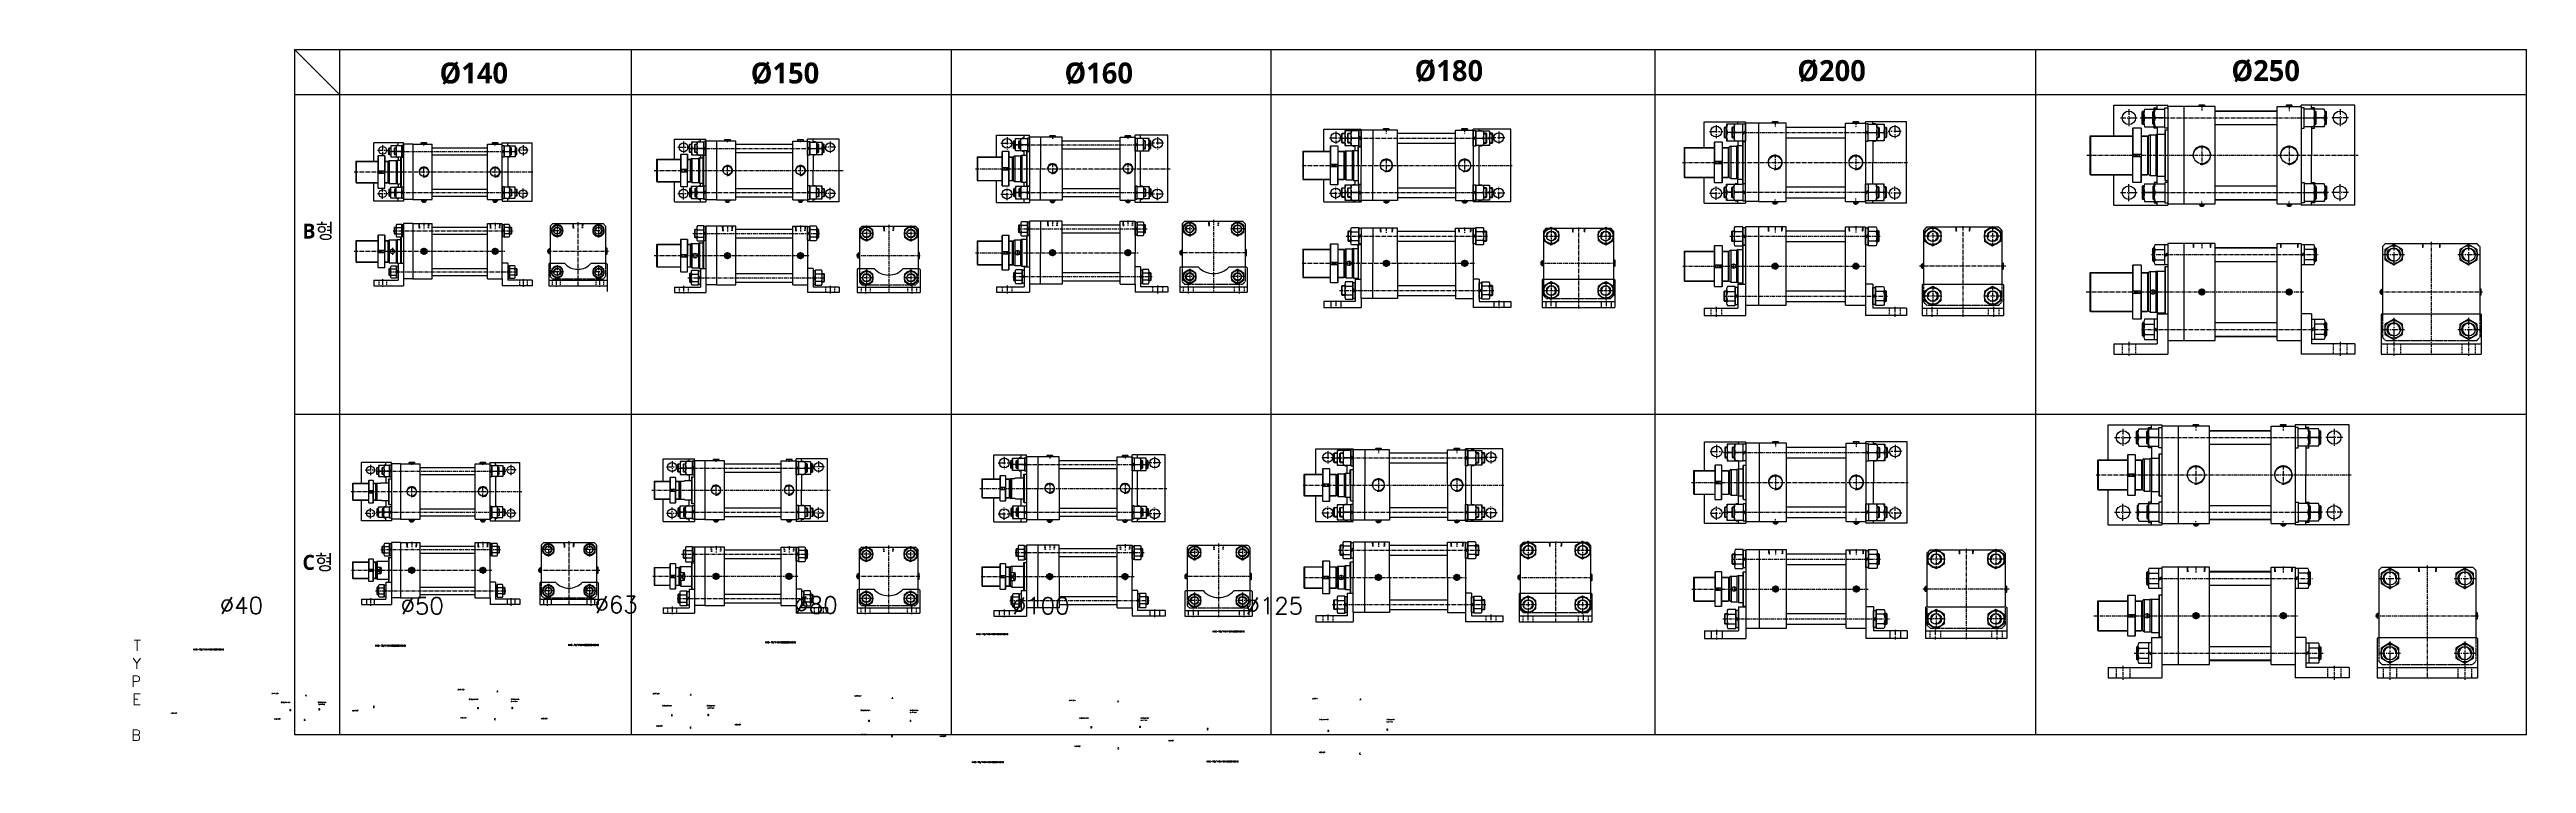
# Model space of a CAD drawing. Extents: x -819 to 29893, y -8942 to 3630.
# Drawn here: x -819 to 7462, y -96 to 2292 of the extents above; entities that cross this region are included whole.
import ezdxf

# ---------------------------------------------------------------- set-up
doc = ezdxf.new("R2010")
doc.units = 0
doc.header["$LTSCALE"] = 10
doc.header["$MEASUREMENT"] = 0
for name, pattern in [('CENTER', [2, 1.25, -0.25, 0.25, -0.25]), ('CENTERX2', [4, 2.5, -0.5, 0.5, -0.5]), ('HIDDEN', [0.375, 0.25, -0.125]), ('HIDDENX2', [0.75, 0.5, -0.25])]:
    doc.linetypes.add(name, pattern=pattern)
doc.layers.get('0').update_dxf_attribs({"linetype": 'CONTINUOUS'})
doc.layers.get('DEFPOINTS').update_dxf_attribs({"linetype": 'CONTINUOUS'})
for name, color, linetype in [('CEN', 1, 'CENTERX2'), ('CENTER', 1, 'CENTER'), ('DIM', 2, 'CONTINUOUS'), ('HID', 2, 'HIDDENX2'), ('ML', 7, 'CONTINUOUS'), ('THIN', 3, 'CONTINUOUS'), ('외형선', 3, 'CONTINUOUS')]:
    doc.layers.add(name, color=color, linetype=linetype)
doc.styles.add('GHS', font='romans', dxfattribs={"bigfont": 'ghs'})
doc.styles.add('문자', font='romans.shx')

msp = doc.modelspace()

# ---------------------------------------------------------------- linework, layer by layer
for p, q in [((0, 2291.6), (7461.9, 2291.6)), ((0, 2291.6), (0, 0)), ((150, 2141.6), (0, 2291.6)), ((150, 2291.6), (150, 0)), ((1126.6, 0), (1126.6, 2291.6)), ((2195.9, 0), (2195.9, 2291.6)), ((3265.2, 0), (3265.2, 2291.6)), ((4548.6, 0), (4548.6, 2291.6)), ((5821.8, 0), (5821.8, 2291.6)), ((7461.9, 0), (7461.9, 2291.6)), ((0, 2141.6), (7461.9, 2141.6)), ((7461.9, 1070.8), (0, 1070.8)), ((7461.9, 0), (0, 0))]:
    msp.add_line(p, q)
at = {"layer": 'CEN', "linetype": 'CENTER', "ltscale": 1.5}
for p, q in [((6132.6, 2091.6), (6132.6, 2034.6)), ((6838.6, 2091.6), (6838.6, 2034.6)), ((6104.1, 2063.1), (6161.1, 2063.1)), ((6867.1, 2063.1), (6810.1, 2063.1)), ((277.4, 1954.6), (311.4, 1954.6)), ((294.4, 1971.6), (294.4, 1937.6)), ((781.4, 1954.6), (747.4, 1954.6)), ((764.4, 1971.6), (764.4, 1937.6)), ((294.4, 1792.6), (294.4, 1826.6)), ((764.4, 1792.6), (764.4, 1826.6)), ((6132.6, 1784.6), (6132.6, 1841.6)), ((6838.6, 1784.6), (6838.6, 1841.6)), ((277.4, 1809.6), (311.4, 1809.6)), ((781.4, 1809.6), (747.4, 1809.6)), ((6104.1, 1813.1), (6161.1, 1813.1)), ((6867.1, 1813.1), (6810.1, 1813.1)), ((6084.4, 994.2), (6141.4, 994.2)), ((6112.9, 1022.7), (6112.9, 965.7)), ((6847.4, 994.2), (6790.4, 994.2)), ((6818.9, 1022.7), (6818.9, 965.7)), ((236.5, 885.7), (270.5, 885.7)), ((253.5, 902.7), (253.5, 868.7)), ((740.5, 885.7), (706.5, 885.7)), ((723.5, 902.7), (723.5, 868.7)), ((253.5, 723.7), (253.5, 757.7)), ((723.5, 723.7), (723.5, 757.7)), ((6112.9, 715.7), (6112.9, 772.7)), ((6818.9, 715.7), (6818.9, 772.7)), ((236.5, 740.7), (270.5, 740.7)), ((740.5, 740.7), (706.5, 740.7)), ((6084.4, 744.2), (6141.4, 744.2)), ((6847.4, 744.2), (6790.4, 744.2))]:
    msp.add_line(p, q, dxfattribs=at)
at = {"layer": 'CEN', "linetype": 'CENTER', "ltscale": 2}
for p, q in [((2381.9, 1998.6), (2381.9, 1957.6)), ((2884.9, 1998.6), (2884.9, 1957.6)), ((3460.4, 1996.6), (3501.4, 1996.6)), ((3480.9, 2017.1), (3480.9, 1976.1)), ((4046.4, 1996.6), (4005.4, 1996.6)), ((4025.9, 2017.1), (4025.9, 1976.1)), ((4730.7, 2017.1), (4774.7, 2017.1)), ((4752.7, 2039.1), (4752.7, 1995.1)), ((5371.7, 2017.1), (5327.7, 2017.1)), ((5349.7, 2039.1), (5349.7, 1995.1)), ((2361.4, 1978.1), (2402.4, 1978.1)), ((2905.4, 1978.1), (2864.4, 1978.1)), ((2381.9, 1787.6), (2381.9, 1828.6)), ((2884.9, 1787.6), (2884.9, 1828.6)), ((3480.9, 1791.1), (3480.9, 1832.1)), ((4025.9, 1791.1), (4025.9, 1832.1)), ((4752.7, 1789.1), (4752.7, 1833.1)), ((5349.7, 1789.1), (5349.7, 1833.1)), ((2361.4, 1808.1), (2402.4, 1808.1)), ((2905.4, 1808.1), (2864.4, 1808.1)), ((3460.4, 1811.6), (3501.4, 1811.6)), ((4046.4, 1811.6), (4005.4, 1811.6)), ((4730.7, 1811.1), (4774.7, 1811.1)), ((5371.7, 1811.1), (5327.7, 1811.1)), ((2372.5, 929.7), (2372.5, 888.7)), ((2875.5, 929.7), (2875.5, 888.7)), ((3434.1, 927.7), (3475.1, 927.7)), ((3454.6, 948.2), (3454.6, 907.2)), ((4020.1, 927.7), (3979.1, 927.7)), ((3999.6, 948.2), (3999.6, 907.2)), ((4732.3, 947.2), (4776.3, 947.2)), ((4754.3, 969.2), (4754.3, 925.2)), ((5373.3, 947.2), (5329.3, 947.2)), ((5351.3, 969.2), (5351.3, 925.2)), ((2352, 909.2), (2393, 909.2)), ((2896, 909.2), (2855, 909.2)), ((2372.5, 718.7), (2372.5, 759.7)), ((2875.5, 718.7), (2875.5, 759.7)), ((3454.6, 722.2), (3454.6, 763.2)), ((3999.6, 722.2), (3999.6, 763.2)), ((4754.3, 719.2), (4754.3, 763.2)), ((5351.3, 719.2), (5351.3, 763.2)), ((2352, 739.2), (2393, 739.2)), ((2896, 739.2), (2855, 739.2)), ((3434.1, 742.7), (3475.1, 742.7)), ((4020.1, 742.7), (3979.1, 742.7)), ((4732.3, 741.2), (4776.3, 741.2)), ((5373.3, 741.2), (5329.3, 741.2))]:
    msp.add_line(p, q, dxfattribs=at)
at = {"layer": 'CEN', "color": 1, "linetype": 'CENTER', "ltscale": 1.5}
for p, q in [((1281.3, 1964.6), (1319.3, 1964.6)), ((1300.3, 1983.6), (1300.3, 1945.6)), ((1809.3, 1964.6), (1771.3, 1964.6)), ((1790.3, 1983.6), (1790.3, 1945.6)), ((1300.3, 1790.6), (1300.3, 1828.6)), ((1790.3, 1790.6), (1790.3, 1828.6)), ((1281.3, 1809.6), (1319.3, 1809.6)), ((1809.3, 1809.6), (1771.3, 1809.6)), ((6982.8, 1605.8), (7053.6, 1605.8)), ((7232.8, 1605.8), (7303.6, 1605.8)), ((294.4, 1523.8), (294.4, 1497.8)), ((764.4, 1523.8), (764.4, 1497.8)), ((874.6, 1523.8), (874.6, 1497.8)), ((1019.6, 1523.8), (1019.6, 1497.8)), ((1300.3, 1501.4), (1300.3, 1475.4)), ((1790.3, 1501.4), (1790.3, 1475.4)), ((1908.9, 1501.4), (1908.9, 1475.4)), ((2063.9, 1501.4), (2063.9, 1475.4)), ((2381.9, 1502.1), (2381.9, 1476.1)), ((2884.9, 1502.1), (2884.9, 1476.1)), ((2987.7, 1502.1), (2987.7, 1476.1)), ((3157.7, 1502.1), (3157.7, 1476.1)), ((3480.9, 1452.7), (3480.9, 1424.7)), ((4025.9, 1452.7), (4025.9, 1424.7)), ((4200, 1452.7), (4200, 1424.7)), ((4385, 1452.7), (4385, 1424.7)), ((4752.7, 1431.2), (4752.7, 1398.2)), ((5349.7, 1431.2), (5349.7, 1398.2)), ((5474.2, 1431.2), (5474.2, 1398.2)), ((5680.2, 1431.2), (5680.2, 1398.2)), ((6982.8, 1355.8), (7053.6, 1355.8)), ((7232.8, 1355.8), (7303.6, 1355.8)), ((1262.1, 914.7), (1262.1, 876.7)), ((1752.1, 914.7), (1752.1, 876.7)), ((1243.1, 895.7), (1281.1, 895.7)), ((1771.1, 895.7), (1733.1, 895.7)), ((1262.1, 721.7), (1262.1, 759.7)), ((1752.1, 721.7), (1752.1, 759.7)), ((1243.1, 740.7), (1281.1, 740.7)), ((1771.1, 740.7), (1733.1, 740.7)), ((6969.9, 523.1), (7040.8, 523.1)), ((7219.9, 523.1), (7290.8, 523.1)), ((253.5, 457.4), (253.5, 431.4)), ((723.5, 457.4), (723.5, 431.4)), ((844.9, 457.4), (844.9, 431.4)), ((989.9, 457.4), (989.9, 431.4)), ((1262.1, 429), (1262.1, 403)), ((1752.1, 429), (1752.1, 403)), ((1907.9, 429), (1907.9, 403)), ((2062.9, 429), (2062.9, 403)), ((2372.5, 419.3), (2372.5, 393.3)), ((2875.5, 419.3), (2875.5, 393.3)), ((3004, 419.3), (3004, 393.3)), ((3174, 419.3), (3174, 393.3)), ((3454.6, 402.3), (3454.6, 374.3)), ((3999.6, 402.3), (3999.6, 374.3)), ((4122.9, 402.3), (4122.9, 374.3)), ((4307.9, 402.3), (4307.9, 374.3)), ((4754.3, 351.5), (4754.3, 318.5)), ((5351.3, 351.5), (5351.3, 318.5)), ((5485.2, 351.8), (5485.2, 318.8)), ((5691.2, 351.8), (5691.2, 318.8)), ((6969.9, 273.1), (7040.8, 273.1)), ((7219.9, 273.1), (7290.8, 273.1))]:
    msp.add_line(p, q, dxfattribs=at)
at = {"layer": 'CEN', "color": 1, "linetype": 'CENTER'}
for p, q in [((326.9, 1628.3), (326.9, 1605.3)), ((6132.6, 1313.8), (6132.6, 1266.8)), ((6838.6, 1313.8), (6838.6, 1266.8)), ((7018.2, 1313.8), (7018.2, 1266.8)), ((7268.2, 1313.8), (7268.2, 1266.8)), ((6112.9, 231.1), (6112.9, 184.1)), ((6818.9, 231.1), (6818.9, 184.1)), ((7005.4, 231.1), (7005.4, 184.1)), ((7255.4, 231.1), (7255.4, 184.1))]:
    msp.add_line(p, q, dxfattribs=at)
at = {"layer": 'CEN', "color": 1, "linetype": 'CENTER', "ltscale": 2}
for p, q in [((7018.2, 1644.4), (7018.2, 1567.2)), ((7268.2, 1644.4), (7268.2, 1567.2)), ((7018.2, 1394.4), (7018.2, 1317.2)), ((7268.2, 1394.4), (7268.2, 1317.2)), ((7005.4, 561.7), (7005.4, 484.5)), ((7255.4, 561.7), (7255.4, 484.5)), ((7005.4, 311.7), (7005.4, 234.5)), ((7255.4, 311.7), (7255.4, 234.5))]:
    msp.add_line(p, q, dxfattribs=at)
at = {"layer": 'CENTER'}
for p, q in [((898, 1685.8), (858.2, 1685.8)), ((878.1, 1708.8), (878.1, 1662.9)), ((1036, 1685.8), (996.2, 1685.8)), ((1016.1, 1708.8), (1016.1, 1662.9)), ((1935.9, 1676.4), (1888.9, 1676.4)), ((1912.4, 1703.5), (1912.4, 1649.3)), ((2083.9, 1676.4), (2036.9, 1676.4)), ((2060.4, 1703.5), (2060.4, 1649.3)), ((3015.3, 1692.1), (2970, 1692.1)), ((2992.7, 1718.3), (2992.7, 1666)), ((3175.3, 1692.1), (3130, 1692.1)), ((3152.7, 1718.3), (3152.7, 1666)), ((4175.2, 1667.7), (4227.9, 1667.7)), ((4201.5, 1696.5), (4201.5, 1638.8)), ((4357.2, 1667.7), (4409.9, 1667.7)), ((4383.5, 1696.5), (4383.5, 1638.8)), ((5504.8, 1667.2), (5449.6, 1667.2)), ((5477.2, 1699), (5477.2, 1635.3)), ((5704.8, 1667.2), (5649.6, 1667.2)), ((5677.2, 1699), (5677.2, 1635.3)), ((898, 1547.8), (858.2, 1547.8)), ((878.1, 1570.8), (878.1, 1524.9)), ((1036, 1547.8), (996.2, 1547.8)), ((1016.1, 1570.8), (1016.1, 1524.9)), ((1935.9, 1528.4), (1888.9, 1528.4)), ((1912.4, 1555.5), (1912.4, 1501.3)), ((2083.9, 1528.4), (2036.9, 1528.4)), ((2060.4, 1555.5), (2060.4, 1501.3)), ((3015.3, 1532.1), (2970, 1532.1)), ((2992.7, 1558.3), (2992.7, 1506)), ((3175.3, 1532.1), (3130, 1532.1)), ((3152.7, 1558.3), (3152.7, 1506)), ((4201.5, 1514.5), (4201.5, 1456.8)), ((4383.5, 1514.5), (4383.5, 1456.8)), ((5477.2, 1499), (5477.2, 1435.3)), ((5677.2, 1499), (5677.2, 1435.3)), ((4175.2, 1485.7), (4227.9, 1485.7)), ((4357.2, 1485.7), (4409.9, 1485.7)), ((5504.8, 1467.2), (5449.6, 1467.2)), ((5704.8, 1467.2), (5649.6, 1467.2)), ((868.3, 619.4), (828.5, 619.4)), ((848.4, 642.4), (848.4, 596.5)), ((1006.3, 619.4), (966.5, 619.4)), ((986.4, 642.4), (986.4, 596.5)), ((1934.9, 604), (1887.9, 604)), ((1911.4, 631.1), (1911.4, 576.9)), ((2082.9, 604), (2035.9, 604)), ((2059.4, 631.1), (2059.4, 576.9)), ((3031.7, 609.3), (2986.4, 609.3)), ((3009, 635.5), (3009, 583.2)), ((3191.7, 609.3), (3146.4, 609.3)), ((3169, 635.5), (3169, 583.2)), ((4098.1, 617.3), (4150.8, 617.3)), ((4124.4, 646.1), (4124.4, 588.4)), ((4280.1, 617.3), (4332.8, 617.3)), ((4306.4, 646.1), (4306.4, 588.4)), ((5515.8, 587.5), (5460.6, 587.5)), ((5488.2, 619.4), (5488.2, 555.6)), ((5715.8, 587.5), (5660.6, 587.5)), ((5688.2, 619.4), (5688.2, 555.6)), ((848.4, 504.4), (848.4, 458.5)), ((986.4, 504.4), (986.4, 458.5)), ((868.3, 481.4), (828.5, 481.4)), ((1006.3, 481.4), (966.5, 481.4)), ((1934.9, 456), (1887.9, 456)), ((1911.4, 483.1), (1911.4, 428.9)), ((2082.9, 456), (2035.9, 456)), ((2059.4, 483.1), (2059.4, 428.9)), ((3031.7, 449.3), (2986.4, 449.3)), ((3009, 475.5), (3009, 423.2)), ((3191.7, 449.3), (3146.4, 449.3)), ((3169, 475.5), (3169, 423.2)), ((4098.1, 435.3), (4150.8, 435.3)), ((4124.4, 464.1), (4124.4, 406.4)), ((4280.1, 435.3), (4332.8, 435.3)), ((4306.4, 464.1), (4306.4, 406.4)), ((5488.2, 419.4), (5488.2, 355.6)), ((5688.2, 419.4), (5688.2, 355.6)), ((5515.8, 387.5), (5460.6, 387.5)), ((5715.8, 387.5), (5660.6, 387.5))]:
    msp.add_line(p, q, dxfattribs=at)
at = {"layer": 'DEFPOINTS', "color": 0, "linetype": 'ByBlock'}
for p in [(354.4, 1576.8), (313.5, 510.4)]:
    msp.add_point(p, dxfattribs=at)
at = {"layer": 'DIM'}
for p, q in [((6177.6, 2083.3), (6182.9, 2083.3)), ((6212.6, 2083.3), (6217.9, 2083.3)), ((6758.6, 2083.3), (6753.2, 2083.3)), ((6793.6, 2083.3), (6788.2, 2083.3)), ((6177.6, 2042.8), (6182.9, 2042.8)), ((6212.6, 2042.8), (6217.9, 2042.8)), ((6758.6, 2042.8), (6753.2, 2042.8)), ((6793.6, 2042.8), (6788.2, 2042.8)), ((6177.6, 1833.3), (6182.9, 1833.3)), ((6212.6, 1833.3), (6217.9, 1833.3)), ((6758.6, 1833.3), (6753.2, 1833.3)), ((6793.6, 1833.3), (6788.2, 1833.3)), ((6177.6, 1792.8), (6182.9, 1792.8)), ((6212.6, 1792.8), (6217.9, 1792.8)), ((6758.6, 1792.8), (6753.2, 1792.8)), ((6793.6, 1792.8), (6788.2, 1792.8)), ((6212.6, 1626), (6217.6, 1626)), ((6212.6, 1585.5), (6217.6, 1585.5)), ((6252.6, 1605.8), (6262.6, 1611.6)), ((6252.6, 1600), (6262.6, 1605.8)), ((6718.6, 1611.6), (6708.6, 1605.8)), ((6718.6, 1605.8), (6708.6, 1600)), ((6758.6, 1626), (6753.6, 1626)), ((6758.6, 1585.5), (6753.6, 1585.5)), ((6177.6, 1376), (6182.6, 1376)), ((6177.6, 1335.5), (6182.6, 1335.5)), ((6217.6, 1361.6), (6227.6, 1355.8)), ((6217.6, 1355.8), (6227.6, 1350)), ((6753.6, 1361.6), (6743.6, 1355.8)), ((6753.6, 1355.8), (6743.6, 1350)), ((6793.6, 1376), (6788.6, 1376)), ((6793.6, 1335.5), (6788.6, 1335.5)), ((6157.9, 1014.5), (6163.2, 1014.5)), ((6192.9, 1014.5), (6198.2, 1014.5)), ((6738.9, 1014.5), (6733.5, 1014.5)), ((6773.9, 1014.5), (6768.5, 1014.5)), ((6157.9, 974), (6163.2, 974)), ((6192.9, 974), (6198.2, 974)), ((6738.9, 974), (6733.5, 974)), ((6773.9, 974), (6768.5, 974)), ((6192.9, 764.5), (6198.2, 764.5)), ((6738.9, 764.5), (6733.5, 764.5)), ((6773.9, 764.5), (6768.5, 764.5)), ((6192.9, 724), (6198.2, 724)), ((6738.9, 724), (6733.5, 724)), ((6773.9, 724), (6768.5, 724)), ((6192.9, 543.4), (6197.9, 543.4)), ((6192.9, 502.9), (6197.9, 502.9)), ((6232.9, 523.1), (6242.9, 528.9)), ((6232.9, 517.3), (6242.9, 523.1)), ((6698.9, 528.9), (6688.9, 523.1)), ((6698.9, 523.1), (6688.9, 517.3)), ((6738.9, 543.4), (6733.9, 543.4)), ((6738.9, 502.9), (6733.9, 502.9)), ((6157.9, 293.4), (6162.9, 293.4)), ((6157.9, 252.9), (6162.9, 252.9)), ((6197.9, 278.9), (6207.9, 273.1)), ((6197.9, 273.1), (6207.9, 267.3)), ((6733.9, 278.9), (6723.9, 273.1)), ((6733.9, 273.1), (6723.9, 267.3)), ((6773.9, 293.4), (6768.9, 293.4)), ((6773.9, 252.9), (6768.9, 252.9))]:
    msp.add_line(p, q, dxfattribs=at)
at = {"layer": 'DIM', "color": 6, "linetype": 'HIDDEN'}
for p, q in [((4925.8, 1698.2), (4927.1, 1683.2)), ((4927.3, 1698.2), (4928.6, 1683.2)), ((4972.1, 1698.2), (4970.8, 1683.2)), ((4973.6, 1698.2), (4972.3, 1683.2)), ((5195.8, 1698.2), (5197.1, 1683.2)), ((5197.3, 1698.2), (5198.6, 1683.2)), ((5242.1, 1698.2), (5240.8, 1683.2)), ((5243.6, 1698.2), (5242.3, 1683.2)), ((5553.3, 1698.2), (5554.6, 1683.2)), ((5554.7, 1698.2), (5556.1, 1683.2)), ((5599.6, 1698.2), (5598.3, 1683.2)), ((5601.1, 1698.2), (5599.8, 1683.2)), ((4927.4, 618.5), (4928.7, 603.5)), ((4928.8, 618.5), (4930.2, 603.5)), ((4973.7, 618.5), (4972.4, 603.5)), ((4975.2, 618.5), (4973.9, 603.5)), ((5197.4, 618.5), (5198.7, 603.5)), ((5198.8, 618.5), (5200.2, 603.5)), ((5243.7, 618.5), (5242.4, 603.5)), ((5245.2, 618.5), (5243.9, 603.5)), ((5564.3, 618.5), (5565.6, 603.5)), ((5565.8, 618.5), (5567.1, 603.5)), ((5610.6, 618.5), (5609.3, 603.5)), ((5612.1, 618.5), (5610.8, 603.5))]:
    msp.add_line(p, q, dxfattribs=at)
at = {"layer": 'DIM'}
for centre in [(7018.2, 1605.8), (7268.2, 1605.8), (7018.2, 1355.8), (7268.2, 1355.8), (7005.4, 523.1), (7255.4, 523.1), (7005.4, 273.1), (7255.4, 273.1)]:
    msp.add_arc(centre, 20.2, 356.03565, 273.96435, dxfattribs=at)
at = {"layer": 'HID', "color": 6, "linetype": 'HIDDEN', "ltscale": 1.5}
for p, q in [((281.4, 1519.8), (281.4, 1501.8)), ((307.4, 1519.8), (307.4, 1501.8)), ((751.4, 1519.8), (751.4, 1501.8)), ((777.4, 1519.8), (777.4, 1501.8)), ((861.6, 1519.8), (861.6, 1501.8)), ((887.6, 1519.8), (887.6, 1501.8)), ((1006.6, 1519.8), (1006.6, 1501.8)), ((1032.6, 1519.8), (1032.6, 1501.8)), ((1285.3, 1497.4), (1285.3, 1479.4)), ((1315.3, 1497.4), (1315.3, 1479.4)), ((1775.3, 1497.4), (1775.3, 1479.4)), ((1805.3, 1497.4), (1805.3, 1479.4)), ((1893.9, 1497.4), (1893.9, 1479.4)), ((1923.9, 1497.4), (1923.9, 1479.4)), ((2048.9, 1497.4), (2048.9, 1479.4)), ((2078.9, 1497.4), (2078.9, 1479.4)), ((2365.4, 1498.1), (2365.4, 1480.1)), ((2398.4, 1498.1), (2398.4, 1480.1)), ((2868.4, 1498.1), (2868.4, 1480.1)), ((2901.4, 1498.1), (2901.4, 1480.1)), ((2971.2, 1498.1), (2971.2, 1480.1)), ((3004.2, 1498.1), (3004.2, 1480.1)), ((3141.2, 1498.1), (3141.2, 1480.1)), ((3174.2, 1498.1), (3174.2, 1480.1)), ((3464.4, 1448.7), (3464.4, 1428.7)), ((3497.4, 1448.7), (3497.4, 1428.7)), ((4009.4, 1448.7), (4009.4, 1428.7)), ((4042.4, 1448.7), (4042.4, 1428.7)), ((4183.5, 1448.7), (4183.5, 1428.7)), ((4216.5, 1448.7), (4216.5, 1428.7)), ((4368.5, 1448.7), (4368.5, 1428.7)), ((4401.5, 1448.7), (4401.5, 1428.7)), ((4734.7, 1427.2), (4734.7, 1402.2)), ((4770.7, 1427.2), (4770.7, 1402.2)), ((5331.7, 1427.2), (5331.7, 1402.2)), ((5367.7, 1427.2), (5367.7, 1402.2)), ((5456.2, 1427.2), (5456.2, 1402.2)), ((5492.2, 1427.2), (5492.2, 1402.2)), ((5662.2, 1427.2), (5662.2, 1402.2)), ((5698.2, 1427.2), (5698.2, 1402.2)), ((6110.1, 1307.8), (6110.1, 1272.8)), ((6155.1, 1307.8), (6155.1, 1272.8)), ((6816.1, 1307.8), (6816.1, 1272.8)), ((6861.1, 1307.8), (6861.1, 1272.8)), ((6995.7, 1307.8), (6995.7, 1272.8)), ((7040.7, 1307.8), (7040.7, 1272.8)), ((7245.7, 1307.8), (7245.7, 1272.8)), ((7290.7, 1307.8), (7290.7, 1272.8)), ((240.5, 453.4), (240.5, 435.4)), ((266.5, 453.4), (266.5, 435.4)), ((710.5, 453.4), (710.5, 435.4)), ((736.5, 453.4), (736.5, 435.4)), ((831.9, 453.4), (831.9, 435.4)), ((857.9, 453.4), (857.9, 435.4)), ((976.9, 453.4), (976.9, 435.4)), ((1002.9, 453.4), (1002.9, 435.4)), ((1247.1, 425), (1247.1, 407)), ((1277.1, 425), (1277.1, 407)), ((1737.1, 425), (1737.1, 407)), ((1767.1, 425), (1767.1, 407)), ((1892.9, 425), (1892.9, 407)), ((1922.9, 425), (1922.9, 407)), ((2047.9, 425), (2047.9, 407)), ((2077.9, 425), (2077.9, 407)), ((2356, 415.3), (2356, 397.3)), ((2389, 415.3), (2389, 397.3)), ((2859, 415.3), (2859, 397.3)), ((2892, 415.3), (2892, 397.3)), ((2987.5, 415.3), (2987.5, 397.3)), ((3020.5, 415.3), (3020.5, 397.3)), ((3157.5, 415.3), (3157.5, 397.3)), ((3190.5, 415.3), (3190.5, 397.3)), ((3438.1, 398.3), (3438.1, 378.3)), ((3471.1, 398.3), (3471.1, 378.3)), ((3983.1, 398.3), (3983.1, 378.3)), ((4016.1, 398.3), (4016.1, 378.3)), ((4106.4, 398.3), (4106.4, 378.3)), ((4139.4, 398.3), (4139.4, 378.3)), ((4291.4, 398.3), (4291.4, 378.3)), ((4324.4, 398.3), (4324.4, 378.3)), ((4736.3, 347.5), (4736.3, 322.5)), ((4772.3, 347.5), (4772.3, 322.5)), ((5333.3, 347.5), (5333.3, 322.5)), ((5369.3, 347.5), (5369.3, 322.5)), ((5467.2, 347.8), (5467.2, 322.8)), ((5503.2, 347.8), (5503.2, 322.8)), ((5673.2, 347.8), (5673.2, 322.8)), ((5709.2, 347.8), (5709.2, 322.8)), ((6090.4, 225.1), (6090.4, 190.1)), ((6135.4, 225.1), (6135.4, 190.1)), ((6796.4, 225.1), (6796.4, 190.1)), ((6841.4, 225.1), (6841.4, 190.1)), ((6982.9, 225.1), (6982.9, 190.1)), ((7027.9, 225.1), (7027.9, 190.1)), ((7232.9, 225.1), (7232.9, 190.1)), ((7277.9, 225.1), (7277.9, 190.1))]:
    msp.add_line(p, q, dxfattribs=at)
at = {"layer": 'ML'}
for p, q in [((6082.6, 2003.1), (6082.6, 2105.6)), ((6082.6, 2105.6), (6262.6, 2105.6)), ((6177.6, 2083.3), (6179.8, 2085.6)), ((6177.6, 2042.8), (6177.6, 2083.3)), ((6183.3, 2085.6), (6179.8, 2085.6)), ((6179.8, 2040.6), (6179.8, 2085.6)), ((6182.6, 2048.3), (6182.6, 2077.8)), ((6185.1, 2092.5), (6217.6, 2092.5)), ((6212.6, 2083.3), (6214.8, 2085.6)), ((6212.6, 2042.8), (6212.6, 2083.3)), ((6214.8, 2040.6), (6214.8, 2085.6)), ((6218.3, 2085.6), (6214.8, 2085.6)), ((6217.6, 2085.6), (6217.6, 2097.1)), ((6217.6, 2097.1), (6227.6, 2097.1)), ((6217.6, 2048.3), (6217.6, 2077.8)), ((6220.1, 2092.5), (6252.6, 2092.5)), ((6227.6, 2092.5), (6227.6, 2105.6)), ((6252.6, 2029.1), (6252.6, 2097.1)), ((6252.6, 2097.1), (6262.6, 2097.1)), ((6262.6, 2100.6), (6262.6, 2105.6)), ((6421.6, 2100.6), (6262.6, 2100.6)), ((6262.6, 2100.6), (6262.6, 1770.6)), ((6316.6, 2100.6), (6316.6, 1775.6)), ((6367.6, 2105.6), (6366.6, 2104.6)), ((6386.6, 2104.6), (6366.6, 2104.6)), ((6366.6, 2104.6), (6366.6, 2100.6)), ((6385.6, 2105.6), (6367.6, 2105.6)), ((6385.6, 2105.6), (6386.6, 2104.6)), ((6386.6, 2100.6), (6386.6, 2104.6)), ((6421.6, 1775.6), (6421.6, 2100.6)), ((6421.6, 2087.1), (6628.6, 2087.1)), ((6628.6, 1775.6), (6628.6, 2100.6)), ((6628.6, 2100.6), (6708.6, 2100.6)), ((6659.6, 2105.6), (6658.6, 2104.6)), ((6678.6, 2104.6), (6658.6, 2104.6)), ((6658.6, 2104.6), (6658.6, 2100.6)), ((6677.6, 2105.6), (6659.6, 2105.6)), ((6677.6, 2105.6), (6678.6, 2104.6)), ((6678.6, 2100.6), (6678.6, 2104.6)), ((6708.6, 2100.6), (6708.6, 2105.6)), ((6888.6, 2105.6), (6708.6, 2105.6)), ((6708.6, 2100.6), (6708.6, 1775.6)), ((6718.6, 2097.1), (6708.6, 2097.1)), ((6718.6, 2029.1), (6718.6, 2097.1)), ((6751.1, 2092.5), (6718.6, 2092.5)), ((6743.6, 2092.5), (6743.6, 2105.6)), ((6753.6, 2097.1), (6743.6, 2097.1)), ((6752.9, 2085.6), (6756.3, 2085.6)), ((6753.6, 2085.6), (6753.6, 2097.1)), ((6786.1, 2092.5), (6753.6, 2092.5)), ((6753.6, 2048.3), (6753.6, 2077.8)), ((6756.3, 2040.6), (6756.3, 2085.6)), ((6758.6, 2083.3), (6756.3, 2085.6)), ((6758.6, 2042.8), (6758.6, 2083.3)), ((6787.9, 2085.6), (6791.3, 2085.6)), ((6788.6, 2048.3), (6788.6, 2077.8)), ((6791.3, 2040.6), (6791.3, 2085.6)), ((6793.6, 2083.3), (6791.3, 2085.6)), ((6793.6, 2042.8), (6793.6, 2083.3)), ((6888.6, 1938.1), (6888.6, 2105.6)), ((1270.3, 1925.1), (1270.3, 1992.1)), ((1270.3, 1992.1), (1375.3, 1992.1)), ((1357.3, 1982.3), (1357.3, 1992.1)), ((1375.3, 1985.1), (1375.3, 1992.1)), ((1438.3, 1990.1), (1437.3, 1989.1)), ((1457.3, 1989.1), (1437.3, 1989.1)), ((1437.3, 1989.1), (1437.3, 1985.1)), ((1456.3, 1990.1), (1438.3, 1990.1)), ((1456.3, 1990.1), (1457.3, 1989.1)), ((1457.3, 1985.1), (1457.3, 1989.1)), ((1682.3, 1990.1), (1681.3, 1989.1)), ((1701.3, 1989.1), (1681.3, 1989.1)), ((1681.3, 1989.1), (1681.3, 1985.1)), ((1700.3, 1990.1), (1682.3, 1990.1)), ((1700.3, 1990.1), (1701.3, 1989.1)), ((1701.3, 1985.1), (1701.3, 1989.1)), ((1820.3, 1992.1), (1715.3, 1992.1)), ((1715.3, 1985.1), (1715.3, 1992.1)), ((1733.3, 1982.3), (1733.3, 1992.1)), ((1820.3, 1887.1), (1820.3, 1992.1)), ((2346.9, 1933.1), (2346.9, 2005.6)), ((2346.9, 2005.6), (2456.9, 2005.6)), ((2438.9, 1993.6), (2438.9, 2005.6)), ((2438.9, 1993.9), (2438.9, 1993.6)), ((2456.9, 1998.1), (2456.9, 2005.6)), ((2456.9, 1998.1), (2456.9, 1788.1)), ((2493.9, 1998.1), (2456.9, 1998.1)), ((2524.9, 2003.1), (2523.9, 2002.1)), ((2543.9, 2002.1), (2523.9, 2002.1)), ((2523.9, 2002.1), (2523.9, 1998.1)), ((2542.9, 2003.1), (2524.9, 2003.1)), ((2542.9, 2003.1), (2543.9, 2002.1)), ((2543.9, 1998.1), (2543.9, 2002.1)), ((2776.9, 2003.1), (2775.9, 2002.1)), ((2795.9, 2002.1), (2775.9, 2002.1)), ((2775.9, 2002.1), (2775.9, 1998.1)), ((2794.9, 2003.1), (2776.9, 2003.1)), ((2794.9, 2003.1), (2795.9, 2002.1)), ((2795.9, 1998.1), (2795.9, 2002.1)), ((2919.9, 2005.6), (2809.9, 2005.6)), ((2809.9, 1998.1), (2809.9, 2005.6)), ((2827.9, 1993.6), (2827.9, 2005.6)), ((2827.9, 1993.9), (2827.9, 1993.6)), ((2919.9, 1893.1), (2919.9, 2005.6)), ((3440.9, 2025.6), (3565.9, 2025.6)), ((3440.9, 1951.6), (3440.9, 2025.6)), ((3502.8, 1978.6), (3502.8, 2011.6)), ((3520.9, 1995.1), (3514, 1995.1)), ((3522.8, 1978.6), (3522.8, 2011.6)), ((3557.7, 1995.1), (3534, 1995.1)), ((3545.9, 2020.1), (3545.9, 2025.6)), ((3557.7, 2001.5), (3565.9, 1993.3)), ((3557.7, 1996.8), (3565.9, 1988.6)), ((3565.9, 2021.6), (3565.9, 2025.6)), ((3640.9, 2026.6), (3639.9, 2025.6)), ((3659.9, 2025.6), (3639.9, 2025.6)), ((3639.9, 2025.6), (3639.9, 2021.6)), ((3658.9, 2026.6), (3640.9, 2026.6)), ((3658.9, 2026.6), (3659.9, 2025.6)), ((3659.9, 2021.6), (3659.9, 2025.6)), ((3880.9, 1904.1), (3880.9, 2021.6)), ((3880.9, 2021.6), (3940.9, 2021.6)), ((3902.9, 2026.6), (3901.9, 2025.6)), ((3921.9, 2025.6), (3901.9, 2025.6)), ((3901.9, 2025.6), (3901.9, 2021.6)), ((3920.9, 2026.6), (3902.9, 2026.6)), ((3920.9, 2026.6), (3921.9, 2025.6)), ((3921.9, 2021.6), (3921.9, 2025.6)), ((4065.9, 2025.6), (3940.9, 2025.6)), ((3940.9, 2021.6), (3940.9, 2025.6)), ((3940.9, 2021.6), (3940.9, 1786.6)), ((3949.1, 2001.5), (3940.9, 1993.3)), ((3949.1, 1996.8), (3940.9, 1988.6)), ((3949.1, 1995.1), (3972.9, 1995.1)), ((3960.9, 2020.1), (3960.9, 2025.6)), ((3984, 1978.6), (3984, 2011.6)), ((3985.9, 1995.1), (3992.9, 1995.1)), ((4004, 1978.6), (4004, 2011.6)), ((4065.9, 1904.1), (4065.9, 2025.6)), ((4712.7, 1964.1), (4712.7, 2050.1)), ((4712.7, 2050.1), (4850.7, 2050.1)), ((4781.9, 2032.1), (4781.9, 1996.1)), ((4804.7, 2014.1), (4790.2, 2014.1)), ((4806.9, 2032.1), (4806.9, 1996.1)), ((4841.7, 2014.1), (4815.2, 2014.1)), ((4825.7, 2041.6), (4825.7, 2050.1)), ((4841.7, 2012.2), (4850.7, 2021.2)), ((4841.7, 2007.1), (4850.7, 2016.1)), ((4850.7, 2045.1), (4850.7, 2050.1)), ((4986.7, 2045.1), (4850.7, 2045.1)), ((4850.7, 1783.1), (4850.7, 2045.1)), ((4894.7, 2045.1), (4894.7, 1783.1)), ((4940.7, 2050.1), (4939.7, 2049.1)), ((4959.7, 2049.1), (4939.7, 2049.1)), ((4939.7, 2049.1), (4939.7, 2045.1)), ((4958.7, 2050.1), (4940.7, 2050.1)), ((4958.7, 2050.1), (4959.7, 2049.1)), ((4959.7, 2045.1), (4959.7, 2049.1)), ((4986.7, 1783.1), (4986.7, 2045.1)), ((5185.7, 1783.1), (5185.7, 2045.1)), ((5185.7, 2045.1), (5251.7, 2045.1)), ((5210.7, 2050.1), (5209.7, 2049.1)), ((5229.7, 2049.1), (5209.7, 2049.1)), ((5209.7, 2049.1), (5209.7, 2045.1)), ((5228.7, 2050.1), (5210.7, 2050.1)), ((5228.7, 2050.1), (5229.7, 2049.1)), ((5229.7, 2045.1), (5229.7, 2049.1)), ((5389.7, 2050.1), (5251.7, 2050.1)), ((5251.7, 2045.1), (5251.7, 2050.1)), ((5251.7, 2045.1), (5251.7, 1778.1)), ((5260.7, 2012.2), (5251.7, 2021.2)), ((5260.7, 2007.1), (5251.7, 2016.1)), ((5260.7, 2014.1), (5287.3, 2014.1)), ((5276.7, 2041.6), (5276.7, 2050.1)), ((5295.6, 2032.1), (5295.6, 1996.1)), ((5297.7, 2014.1), (5312.3, 2014.1)), ((5320.6, 2032.1), (5320.6, 1996.1)), ((5389.7, 1914.1), (5389.7, 2050.1)), ((6002.6, 2001.6), (6004.1, 2003.1)), ((6002.6, 2001.6), (6002.6, 1874.6)), ((6004.1, 2003.1), (6004.1, 1873.1)), ((6004.1, 2003.1), (6144.7, 2003.1)), ((6144.7, 2027.1), (6145.7, 2028.1)), ((6144.7, 2027.1), (6144.7, 1849.1)), ((6145.7, 2028.1), (6145.7, 1942.1)), ((6173.7, 2028.1), (6145.7, 2028.1)), ((6173.7, 2028.1), (6173.7, 1942.1)), ((6173.7, 2028.1), (6174.7, 2027.1)), ((6174.7, 1849.1), (6174.7, 2027.1)), ((6174.7, 2003.1), (6194.6, 2003.1)), ((6179.8, 2040.6), (6177.6, 2042.8)), ((6183.3, 2040.6), (6179.8, 2040.6)), ((6212.6, 2063.1), (6185.1, 2063.1)), ((6185.1, 2063.1), (6212.6, 2063.1)), ((6185.1, 2033.6), (6217.6, 2033.6)), ((6194.6, 2003.1), (6194.6, 1873.1)), ((6194.6, 2001.6), (6197.6, 2001.6)), ((6203.6, 2006.1), (6197.6, 2002.6)), ((6197.6, 2002.6), (6197.6, 1873.5)), ((6203.6, 2006.1), (6203.6, 1870.1)), ((6203.6, 2006.1), (6222.6, 2006.1)), ((6214.8, 2040.6), (6212.6, 2042.8)), ((6218.3, 2040.6), (6214.8, 2040.6)), ((6217.6, 2029.1), (6217.6, 2040.6)), ((6227.6, 2029.1), (6217.6, 2029.1)), ((6252.6, 2063.1), (6220.1, 2063.1)), ((6220.1, 2033.6), (6252.6, 2033.6)), ((6227.6, 2008.1), (6222.6, 2006.1)), ((6222.6, 2006.1), (6222.6, 1870.1)), ((6227.6, 2033.6), (6227.6, 2008.1)), ((6227.6, 2008.1), (6227.6, 1868.1)), ((6227.6, 2008.1), (6252.6, 2008.1)), ((6262.6, 2029.1), (6252.6, 2029.1)), ((6252.6, 2021.6), (6254.1, 2023.1)), ((6252.6, 2021.6), (6252.6, 1854.6)), ((6254.1, 2023.1), (6254.1, 1853.1)), ((6254.1, 2023.1), (6262.6, 2023.1)), ((6708.6, 2029.1), (6718.6, 2029.1)), ((6718.6, 2063.1), (6751.1, 2063.1)), ((6751.1, 2033.6), (6718.6, 2033.6)), ((6743.6, 2033.6), (6743.6, 1938.1)), ((6743.6, 2029.1), (6753.6, 2029.1)), ((6752.9, 2040.6), (6756.3, 2040.6)), ((6753.6, 2029.1), (6753.6, 2040.6)), ((6786.1, 2033.6), (6753.6, 2033.6)), ((6756.3, 2040.6), (6758.6, 2042.8)), ((6786.1, 2063.1), (6758.6, 2063.1)), ((6787.9, 2040.6), (6791.3, 2040.6)), ((6791.3, 2040.6), (6793.6, 2042.8)), ((204.4, 1916.6), (205.9, 1918.1)), ((204.4, 1916.6), (204.4, 1847.6)), ((205.9, 1918.1), (205.9, 1846.1)), ((205.9, 1918.1), (278.2, 1918.1)), ((364.4, 1979.6), (264.4, 1979.6)), ((264.4, 1918.1), (264.4, 1979.6)), ((278.2, 1935.1), (279.2, 1936.1)), ((278.2, 1935.1), (278.2, 1829.1)), ((279.2, 1936.1), (279.2, 1886.1)), ((301.2, 1936.1), (279.2, 1936.1)), ((301.2, 1936.1), (301.2, 1886.1)), ((301.2, 1936.1), (302.2, 1935.1)), ((302.2, 1829.1), (302.2, 1935.1)), ((302.2, 1918.1), (314.4, 1918.1)), ((311.4, 1918.1), (311.4, 1846.1)), ((316.4, 1920.6), (314.4, 1918.6)), ((314.4, 1918.6), (314.4, 1845.6)), ((316.4, 1920.6), (339.4, 1920.6)), ((316.4, 1920.6), (316.4, 1843.6)), ((317.2, 1939.1), (317.2, 1963.1)), ((321.5, 1966.7), (321.5, 1935.5)), ((333.5, 1951.1), (323.1, 1951.1)), ((335.2, 1939.1), (335.2, 1963.1)), ((339.4, 1920.6), (343.4, 1922.1)), ((339.4, 1920.6), (339.4, 1843.6)), ((339.5, 1966.7), (339.5, 1935.5)), ((358.5, 1951.1), (341.1, 1951.1)), ((343.4, 1922.1), (343.4, 1842.1)), ((343.4, 1922.1), (354.4, 1922.1)), ((346.4, 1969.3), (346.4, 1979.6)), ((346.4, 1933.1), (346.4, 1922.1)), ((354.4, 1933.1), (354.4, 1831.1)), ((355.9, 1933.1), (355.9, 1831.1)), ((358.5, 1955.7), (364.4, 1949.8)), ((358.5, 1952.3), (364.4, 1946.4)), ((364.4, 1974.6), (364.4, 1979.6)), ((364.4, 1974.6), (364.4, 1789.6)), ((395.4, 1974.6), (364.4, 1974.6)), ((395.4, 1974.6), (395.4, 1789.6)), ((395.4, 1974.6), (460.4, 1974.6)), ((423.4, 1979.6), (422.4, 1978.6)), ((442.4, 1978.6), (422.4, 1978.6)), ((422.4, 1978.6), (422.4, 1974.6)), ((441.4, 1979.6), (423.4, 1979.6)), ((441.4, 1979.6), (442.4, 1978.6)), ((442.4, 1974.6), (442.4, 1978.6)), ((460.4, 1789.6), (460.4, 1974.6)), ((644.4, 1974.6), (694.4, 1974.6)), ((644.4, 1789.6), (644.4, 1974.6)), ((661.4, 1979.6), (660.4, 1978.6)), ((680.4, 1978.6), (660.4, 1978.6)), ((660.4, 1978.6), (660.4, 1974.6)), ((679.4, 1979.6), (661.4, 1979.6)), ((679.4, 1979.6), (680.4, 1978.6)), ((680.4, 1974.6), (680.4, 1978.6)), ((694.4, 1979.6), (794.4, 1979.6)), ((694.4, 1974.6), (694.4, 1979.6)), ((694.4, 1789.6), (694.4, 1974.6)), ((700.3, 1955.7), (694.4, 1949.8)), ((700.3, 1952.3), (694.4, 1946.4)), ((700.3, 1951.1), (717.7, 1951.1)), ((712.4, 1969.3), (712.4, 1979.6)), ((712.4, 1933.1), (712.4, 1882.1)), ((719.3, 1966.7), (719.3, 1935.5)), ((723.7, 1939.1), (723.7, 1963.1)), ((725.3, 1951.1), (735.7, 1951.1)), ((737.3, 1966.7), (737.3, 1935.5)), ((741.7, 1939.1), (741.7, 1963.1)), ((794.4, 1882.1), (794.4, 1979.6)), ((1210.3, 1923.6), (1211.8, 1925.1)), ((1210.3, 1923.6), (1210.3, 1850.6)), ((1211.8, 1925.1), (1211.8, 1849.1)), ((1290.1, 1940.1), (1291.1, 1941.1)), ((1290.1, 1940.1), (1290.1, 1834.1)), ((1291.1, 1941.1), (1291.1, 1891.1)), ((1313.1, 1941.1), (1291.1, 1941.1)), ((1313.1, 1941.1), (1313.1, 1891.1)), ((1313.1, 1941.1), (1314.1, 1940.1)), ((1314.1, 1834.1), (1314.1, 1940.1)), ((1321.7, 1946.8), (1321.7, 1975.4)), ((1322.3, 1925.1), (1322.3, 1849.1)), ((1328.3, 1927.6), (1325.3, 1925.8)), ((1325.3, 1925.8), (1325.3, 1848.3)), ((1328.3, 1927.6), (1328.3, 1846.6)), ((1338, 1961.1), (1329.2, 1961.1)), ((1339.7, 1946.8), (1339.7, 1975.4)), ((1368.1, 1961.1), (1347.2, 1961.1)), ((1353.3, 1929.6), (1350.3, 1927.8)), ((1350.3, 1927.8), (1350.3, 1846.3)), ((1353.3, 1929.6), (1353.3, 1844.6)), ((1357.3, 1939.8), (1357.3, 1929.6)), ((1365.3, 1939.8), (1365.3, 1834.3)), ((1366.8, 1939.8), (1366.8, 1834.3)), ((1368.1, 1966.7), (1375.3, 1959.5)), ((1368.1, 1962.6), (1375.3, 1955.4)), ((1375.3, 1985.1), (1375.3, 1789.1)), ((1410.3, 1985.1), (1375.3, 1985.1)), ((1410.3, 1985.1), (1410.3, 1789.1)), ((1475.3, 1985.1), (1410.3, 1985.1)), ((1475.3, 1789.1), (1475.3, 1985.1)), ((1665.3, 1985.1), (1715.3, 1985.1)), ((1665.3, 1789.1), (1665.3, 1985.1)), ((1715.3, 1985.1), (1715.3, 1789.1)), ((1722.5, 1966.7), (1715.3, 1959.5)), ((1722.5, 1962.6), (1715.3, 1955.4)), ((1722.5, 1961.1), (1743.4, 1961.1)), ((1733.3, 1939.8), (1733.3, 1887.1)), ((1751, 1946.8), (1751, 1975.4)), ((1752.7, 1961.1), (1761.4, 1961.1)), ((1769, 1946.8), (1769, 1975.4)), ((2281.9, 1931.6), (2283.4, 1933.1)), ((2281.9, 1931.6), (2281.9, 1854.6)), ((2283.4, 1933.1), (2283.4, 1853.1)), ((2365.1, 1949.6), (2366.1, 1950.6)), ((2365.1, 1949.6), (2365.1, 1836.6)), ((2388.1, 1950.6), (2366.1, 1950.6)), ((2366.1, 1897.1), (2366.1, 1950.6)), ((2388.1, 1897.1), (2388.1, 1950.6)), ((2388.1, 1950.6), (2389.1, 1949.6)), ((2389.1, 1836.6), (2389.1, 1949.6)), ((2398.9, 1933.1), (2398.9, 1853.1)), ((2401.9, 1933.1), (2407.9, 1936.1)), ((2401.9, 1933.1), (2401.9, 1853.1)), ((2405.5, 1959.6), (2405.5, 1986.6)), ((2407.9, 1936.1), (2407.9, 1850.1)), ((2421.9, 1973.1), (2411.9, 1973.1)), ((2423.5, 1959.6), (2423.5, 1986.6)), ((2426.9, 1936.1), (2430.9, 1938.1)), ((2426.9, 1936.1), (2426.9, 1850.1)), ((2450.1, 1973.1), (2429.9, 1973.1)), ((2430.9, 1938.1), (2430.9, 1848.1)), ((2438.9, 1938.1), (2438.9, 1952.6)), ((2446.9, 1949.1), (2448.4, 1950.6)), ((2446.9, 1949.1), (2446.9, 1837.1)), ((2448.4, 1950.6), (2448.4, 1835.6)), ((2450.1, 1978.4), (2456.9, 1971.6)), ((2450.1, 1974.5), (2456.9, 1967.7)), ((2816.7, 1978.4), (2809.9, 1971.6)), ((2816.7, 1974.5), (2809.9, 1967.7)), ((2816.7, 1973.1), (2836.9, 1973.1)), ((2827.9, 1893.1), (2827.9, 1952.6)), ((2843.3, 1959.6), (2843.3, 1986.6)), ((2844.9, 1973.1), (2854.9, 1973.1)), ((2861.3, 1959.6), (2861.3, 1986.6)), ((3370.9, 1950.1), (3372.4, 1951.6)), ((3372.4, 1951.6), (3372.4, 1856.6)), ((3461.9, 1967.1), (3462.9, 1968.1)), ((3461.9, 1967.1), (3461.9, 1841.1)), ((3461.9, 1908.1), (3488.9, 1908.1)), ((3462.9, 1968.1), (3462.9, 1908.1)), ((3487.9, 1968.1), (3462.9, 1968.1)), ((3487.9, 1968.1), (3487.9, 1908.1)), ((3487.9, 1968.1), (3488.9, 1967.1)), ((3488.9, 1841.1), (3488.9, 1967.1)), ((3514.9, 1952.6), (3510.9, 1950.3)), ((3539.9, 1954.1), (3535.9, 1952.6)), ((3545.9, 1954.1), (3545.9, 1970.1)), ((3565.9, 1968.6), (3565.9, 1964.6)), ((3960.9, 1904.1), (3960.9, 1970.1)), ((4645.7, 1962.6), (4647.2, 1964.1)), ((4645.7, 1962.6), (4645.7, 1865.6)), ((4647.2, 1964.1), (4746.6, 1964.1)), ((4647.2, 1964.1), (4647.2, 1864.1)), ((4746.6, 1980.6), (4747.6, 1981.6)), ((4746.6, 1980.6), (4746.6, 1847.6)), ((4746.6, 1918.1), (4773.6, 1918.1)), ((4746.6, 1910.1), (4773.6, 1910.1)), ((4747.6, 1981.6), (4747.6, 1918.1)), ((4772.6, 1981.6), (4747.6, 1981.6)), ((4747.6, 1846.6), (4747.6, 1910.1)), ((4772.6, 1981.6), (4772.6, 1918.1)), ((4772.6, 1981.6), (4773.6, 1980.6)), ((4772.6, 1846.6), (4772.6, 1910.1)), ((4773.6, 1847.6), (4773.6, 1980.6)), ((4773.6, 1964.1), (4792.7, 1964.1)), ((4792.7, 1964.1), (4792.7, 1864.1)), ((4792.7, 1962.6), (4795.7, 1962.6)), ((4801.7, 1968.1), (4795.7, 1964.7)), ((4795.7, 1964.7), (4795.7, 1863.6)), ((4801.7, 1968.1), (4801.7, 1860.1)), ((4801.7, 1968.1), (4820.7, 1968.1)), ((4825.7, 1970.1), (4820.7, 1968.1)), ((4820.7, 1968.1), (4820.7, 1860.1)), ((4825.7, 1986.6), (4825.7, 1970.1)), ((4825.7, 1970.1), (4825.7, 1858.1)), ((4825.7, 1970.1), (4840.7, 1970.1)), ((4840.7, 1982.1), (4842.7, 1984.1)), ((4840.7, 1982.1), (4840.7, 1846.1)), ((4842.7, 1844.1), (4842.7, 1984.1)), ((4842.7, 1984.1), (4850.7, 1984.1)), ((5276.7, 1986.6), (5276.7, 1914.1)), ((5276.7, 1841.6), (5276.7, 1914.1)), ((5389.7, 1778.1), (5389.7, 1914.1)), ((6144.7, 1942.1), (6174.7, 1942.1)), ((6144.7, 1934.1), (6174.7, 1934.1)), ((6145.7, 1848.1), (6145.7, 1934.1)), ((6173.7, 1848.1), (6173.7, 1934.1)), ((6743.6, 1842.5), (6743.6, 1938.1)), ((6888.6, 1770.6), (6888.6, 1938.1)), ((204.4, 1847.6), (205.9, 1846.1)), ((205.9, 1846.1), (278.2, 1846.1)), ((264.4, 1784.6), (264.4, 1846.1)), ((278.2, 1886.1), (302.2, 1886.1)), ((278.2, 1878.1), (302.2, 1878.1)), ((279.2, 1828.1), (278.2, 1829.1)), ((279.2, 1828.1), (279.2, 1878.1)), ((279.2, 1828.1), (301.2, 1828.1)), ((301.2, 1828.1), (301.2, 1878.1)), ((301.2, 1828.1), (302.2, 1829.1)), ((302.2, 1846.1), (314.4, 1846.1)), ((316.4, 1843.6), (314.4, 1845.6)), ((316.4, 1843.6), (339.4, 1843.6)), ((317.2, 1825.1), (317.2, 1801.1)), ((321.5, 1797.5), (321.5, 1828.7)), ((335.2, 1825.1), (335.2, 1801.1)), ((339.4, 1843.6), (343.4, 1842.1)), ((339.5, 1797.5), (339.5, 1828.7)), ((343.4, 1842.1), (354.4, 1842.1)), ((346.4, 1842.1), (346.4, 1831.1)), ((712.4, 1882.1), (712.4, 1831.1)), ((719.3, 1797.5), (719.3, 1828.7)), ((723.7, 1825.1), (723.7, 1801.1)), ((737.3, 1797.5), (737.3, 1828.7)), ((741.7, 1825.1), (741.7, 1801.1)), ((794.4, 1784.6), (794.4, 1882.1)), ((1210.3, 1850.6), (1211.8, 1849.1)), ((1270.3, 1782.1), (1270.3, 1849.1)), ((1290.1, 1891.1), (1314.1, 1891.1)), ((1290.1, 1883.1), (1314.1, 1883.1)), ((1291.1, 1833.1), (1290.1, 1834.1)), ((1291.1, 1833.1), (1291.1, 1883.1)), ((1291.1, 1833.1), (1313.1, 1833.1)), ((1313.1, 1833.1), (1313.1, 1883.1)), ((1313.1, 1833.1), (1314.1, 1834.1)), ((1321.7, 1827.4), (1321.7, 1798.8)), ((1328.3, 1846.6), (1325.3, 1848.3)), ((1339.7, 1827.4), (1339.7, 1798.8)), ((1353.3, 1844.6), (1350.3, 1846.3)), ((1357.3, 1834.3), (1357.3, 1844.6)), ((1733.3, 1834.3), (1733.3, 1887.1)), ((1751, 1827.4), (1751, 1798.8)), ((1769, 1827.4), (1769, 1798.8)), ((1820.3, 1782.1), (1820.3, 1887.1)), ((2281.9, 1854.6), (2283.4, 1853.1)), ((2346.9, 1780.6), (2346.9, 1853.1)), ((2365.1, 1897.1), (2389.1, 1897.1)), ((2365.1, 1889.1), (2389.1, 1889.1)), ((2366.1, 1835.6), (2365.1, 1836.6)), ((2366.1, 1835.6), (2366.1, 1889.1)), ((2366.1, 1835.6), (2388.1, 1835.6)), ((2388.1, 1835.6), (2388.1, 1889.1)), ((2388.1, 1835.6), (2389.1, 1836.6)), ((2401.9, 1853.1), (2407.9, 1850.1)), ((2405.5, 1826.6), (2405.5, 1799.6)), ((2423.5, 1826.6), (2423.5, 1799.6)), ((2426.9, 1850.1), (2430.9, 1848.1)), ((2438.9, 1833.6), (2438.9, 1848.1)), ((2446.9, 1837.1), (2448.4, 1835.6)), ((2827.9, 1833.6), (2827.9, 1893.1)), ((2843.3, 1826.6), (2843.3, 1799.6)), ((2861.3, 1826.6), (2861.3, 1799.6)), ((2919.9, 1780.6), (2919.9, 1893.1)), ((3370.9, 1858.1), (3372.4, 1856.6)), ((3440.9, 1782.6), (3440.9, 1856.6)), ((3461.9, 1900.1), (3488.9, 1900.1)), ((3461.9, 1841.1), (3462.9, 1840.1)), ((3462.9, 1840.1), (3462.9, 1900.1)), ((3462.9, 1840.1), (3487.9, 1840.1)), ((3487.9, 1840.1), (3487.9, 1900.1)), ((3487.9, 1840.1), (3488.9, 1841.1)), ((3502.8, 1796.6), (3502.8, 1829.6)), ((3514.9, 1855.6), (3510.9, 1857.9)), ((3522.8, 1796.6), (3522.8, 1829.6)), ((3539.9, 1854.1), (3535.9, 1855.6)), ((3545.9, 1838.1), (3545.9, 1854.1)), ((3880.9, 1904.1), (3880.9, 1786.6)), ((3960.9, 1838.1), (3960.9, 1904.1)), ((3984, 1796.6), (3984, 1829.6)), ((4004, 1796.6), (4004, 1829.6)), ((4065.9, 1782.6), (4065.9, 1904.1)), ((4645.7, 1865.6), (4647.2, 1864.1)), ((4647.2, 1864.1), (4746.6, 1864.1)), ((4712.7, 1778.1), (4712.7, 1864.1)), ((4747.6, 1846.6), (4746.6, 1847.6)), ((4747.6, 1846.6), (4772.6, 1846.6)), ((4772.6, 1846.6), (4773.6, 1847.6)), ((4773.6, 1864.1), (4792.7, 1864.1)), ((4781.9, 1796.1), (4781.9, 1832.1)), ((4792.7, 1865.6), (4795.7, 1865.6)), ((4801.7, 1860.1), (4795.7, 1863.6)), ((4801.7, 1860.1), (4820.7, 1860.1)), ((4806.9, 1796.1), (4806.9, 1832.1)), ((4820.7, 1860.1), (4825.7, 1858.1)), ((4825.7, 1858.1), (4840.7, 1858.1)), ((4825.7, 1841.6), (4825.7, 1858.1)), ((4842.7, 1844.1), (4840.7, 1846.1)), ((4842.7, 1844.1), (4850.7, 1844.1)), ((5295.6, 1796.1), (5295.6, 1832.1)), ((5320.6, 1796.1), (5320.6, 1832.1)), ((6002.6, 1874.6), (6004.1, 1873.1)), ((6004.1, 1873.1), (6144.7, 1873.1)), ((6082.6, 1770.6), (6082.6, 1873.1)), ((6144.7, 1849.1), (6145.7, 1848.1)), ((6145.7, 1848.1), (6173.7, 1848.1)), ((6173.7, 1848.1), (6174.7, 1849.1)), ((6174.7, 1873.1), (6194.6, 1873.1)), ((6179.8, 1835.6), (6177.6, 1833.3)), ((6177.6, 1833.3), (6177.6, 1792.8)), ((6179.8, 1835.6), (6179.8, 1790.6)), ((6183.3, 1835.6), (6179.8, 1835.6)), ((6182.6, 1827.8), (6182.6, 1798.3)), ((6185.1, 1842.5), (6217.6, 1842.5)), ((6194.6, 1874.6), (6197.6, 1874.6)), ((6203.6, 1870.1), (6197.6, 1873.5)), ((6203.6, 1870.1), (6222.6, 1870.1)), ((6214.8, 1835.6), (6212.6, 1833.3)), ((6212.6, 1833.3), (6212.6, 1792.8)), ((6214.8, 1835.6), (6214.8, 1790.6)), ((6218.3, 1835.6), (6214.8, 1835.6)), ((6217.6, 1847.1), (6217.6, 1835.6)), ((6227.6, 1847.1), (6217.6, 1847.1)), ((6217.6, 1827.8), (6217.6, 1798.3)), ((6220.1, 1842.5), (6252.6, 1842.5)), ((6227.6, 1868.1), (6222.6, 1870.1)), ((6227.6, 1868.1), (6252.6, 1868.1)), ((6227.6, 1842.5), (6227.6, 1868.1)), ((6252.6, 1854.6), (6254.1, 1853.1)), ((6252.6, 1847.1), (6252.6, 1779.1)), ((6262.6, 1847.1), (6252.6, 1847.1)), ((6254.1, 1853.1), (6262.6, 1853.1)), ((6708.6, 1847.1), (6718.6, 1847.1)), ((6718.6, 1847.1), (6718.6, 1779.1)), ((6751.1, 1842.5), (6718.6, 1842.5)), ((6743.6, 1847.1), (6753.6, 1847.1)), ((6752.9, 1835.6), (6756.3, 1835.6)), ((6753.6, 1847.1), (6753.6, 1835.6)), ((6786.1, 1842.5), (6753.6, 1842.5)), ((6753.6, 1827.8), (6753.6, 1798.3)), ((6756.3, 1835.6), (6756.3, 1790.6)), ((6756.3, 1835.6), (6758.6, 1833.3)), ((6758.6, 1833.3), (6758.6, 1792.8)), ((6787.9, 1835.6), (6791.3, 1835.6)), ((6788.6, 1827.8), (6788.6, 1798.3)), ((6791.3, 1835.6), (6791.3, 1790.6)), ((6791.3, 1835.6), (6793.6, 1833.3)), ((6793.6, 1833.3), (6793.6, 1792.8)), ((364.4, 1784.6), (264.4, 1784.6)), ((333.5, 1813.1), (323.1, 1813.1)), ((358.5, 1813.1), (341.1, 1813.1)), ((346.4, 1784.6), (346.4, 1794.9)), ((358.5, 1811.8), (364.4, 1817.7)), ((358.5, 1808.4), (364.4, 1814.3)), ((364.4, 1789.6), (364.4, 1784.6)), ((395.4, 1789.6), (364.4, 1789.6)), ((395.4, 1789.6), (460.4, 1789.6)), ((424.4, 1789.6), (424.4, 1785.6)), ((425.4, 1784.6), (424.4, 1785.6)), ((424.4, 1785.6), (431.1, 1785.6)), ((425.4, 1784.6), (439.4, 1784.6)), ((427.4, 1784.6), (427.4, 1782.6)), ((427.4, 1782.6), (437.4, 1782.6)), ((428.4, 1781.6), (427.4, 1782.6)), ((428.4, 1781.6), (436.4, 1781.6)), ((431.1, 1784.6), (431.1, 1789.6)), ((433.7, 1784.6), (433.7, 1789.6)), ((440.4, 1785.6), (433.7, 1785.6)), ((436.4, 1781.6), (437.4, 1782.6)), ((437.4, 1784.6), (437.4, 1782.6)), ((439.4, 1784.6), (440.4, 1785.6)), ((440.4, 1789.6), (440.4, 1785.6)), ((644.4, 1789.6), (694.4, 1789.6)), ((662.4, 1789.6), (662.4, 1785.6)), ((662.4, 1785.6), (669.1, 1785.6)), ((663.4, 1784.6), (662.4, 1785.6)), ((663.4, 1784.6), (677.4, 1784.6)), ((665.4, 1784.6), (665.4, 1782.6)), ((665.4, 1782.6), (675.4, 1782.6)), ((666.4, 1781.6), (665.4, 1782.6)), ((666.4, 1781.6), (674.4, 1781.6)), ((669.1, 1784.6), (669.1, 1789.6)), ((671.7, 1784.6), (671.7, 1789.6)), ((678.4, 1785.6), (671.7, 1785.6)), ((674.4, 1781.6), (675.4, 1782.6)), ((675.4, 1784.6), (675.4, 1782.6)), ((677.4, 1784.6), (678.4, 1785.6)), ((678.4, 1789.6), (678.4, 1785.6)), ((700.3, 1811.8), (694.4, 1817.7)), ((700.3, 1808.4), (694.4, 1814.3)), ((694.4, 1789.6), (694.4, 1784.6)), ((694.4, 1784.6), (794.4, 1784.6)), ((700.3, 1813.1), (717.7, 1813.1)), ((712.4, 1784.6), (712.4, 1794.9)), ((725.3, 1813.1), (735.7, 1813.1)), ((1270.3, 1782.1), (1375.3, 1782.1)), ((1338, 1813.1), (1329.2, 1813.1)), ((1368.1, 1813.1), (1347.2, 1813.1)), ((1357.3, 1782.1), (1357.3, 1791.8)), ((1368.1, 1811.5), (1375.3, 1818.7)), ((1368.1, 1807.4), (1375.3, 1814.6)), ((1410.3, 1789.1), (1375.3, 1789.1)), ((1375.3, 1789.1), (1375.3, 1782.1)), ((1410.3, 1789.1), (1475.3, 1789.1)), ((1439.3, 1789.1), (1439.3, 1785.1)), ((1439.3, 1785.1), (1446, 1785.1)), ((1440.3, 1784.1), (1439.3, 1785.1)), ((1440.3, 1784.1), (1454.3, 1784.1)), ((1442.3, 1784.1), (1442.3, 1782.1)), ((1442.3, 1782.1), (1452.3, 1782.1)), ((1443.3, 1781.1), (1442.3, 1782.1)), ((1443.3, 1781.1), (1451.3, 1781.1)), ((1446, 1784.1), (1446, 1789.1)), ((1448.6, 1784.1), (1448.6, 1789.1)), ((1455.3, 1785.1), (1448.6, 1785.1)), ((1451.3, 1781.1), (1452.3, 1782.1)), ((1452.3, 1784.1), (1452.3, 1782.1)), ((1454.3, 1784.1), (1455.3, 1785.1)), ((1455.3, 1789.1), (1455.3, 1785.1)), ((1665.3, 1789.1), (1715.3, 1789.1)), ((1683.3, 1789.1), (1683.3, 1785.1)), ((1683.3, 1785.1), (1690, 1785.1)), ((1684.3, 1784.1), (1683.3, 1785.1)), ((1684.3, 1784.1), (1698.3, 1784.1)), ((1686.3, 1784.1), (1686.3, 1782.1)), ((1686.3, 1782.1), (1696.3, 1782.1)), ((1687.3, 1781.1), (1686.3, 1782.1)), ((1687.3, 1781.1), (1695.3, 1781.1)), ((1690, 1784.1), (1690, 1789.1)), ((1692.6, 1784.1), (1692.6, 1789.1)), ((1699.3, 1785.1), (1692.6, 1785.1)), ((1695.3, 1781.1), (1696.3, 1782.1)), ((1696.3, 1784.1), (1696.3, 1782.1)), ((1698.3, 1784.1), (1699.3, 1785.1)), ((1699.3, 1789.1), (1699.3, 1785.1)), ((1722.5, 1811.5), (1715.3, 1818.7)), ((1722.5, 1807.4), (1715.3, 1814.6)), ((1715.3, 1789.1), (1715.3, 1782.1)), ((1820.3, 1782.1), (1715.3, 1782.1)), ((1722.5, 1813.1), (1743.4, 1813.1)), ((1733.3, 1782.1), (1733.3, 1791.8)), ((1752.7, 1813.1), (1761.4, 1813.1)), ((2346.9, 1780.6), (2456.9, 1780.6)), ((2421.9, 1813.1), (2411.9, 1813.1)), ((2450.1, 1813.1), (2429.9, 1813.1)), ((2438.9, 1792.3), (2438.9, 1792.6)), ((2438.9, 1780.6), (2438.9, 1792.3)), ((2450.1, 1811.6), (2456.9, 1818.4)), ((2450.1, 1807.7), (2456.9, 1814.5)), ((2493.9, 1788.1), (2456.9, 1788.1)), ((2456.9, 1788.1), (2456.9, 1780.6)), ((2525.9, 1788.1), (2525.9, 1784.1)), ((2525.9, 1784.1), (2532.6, 1784.1)), ((2526.9, 1783.1), (2525.9, 1784.1)), ((2526.9, 1783.1), (2540.9, 1783.1)), ((2528.9, 1783.1), (2528.9, 1781.1)), ((2529.9, 1780.1), (2528.9, 1781.1)), ((2528.9, 1781.1), (2538.9, 1781.1)), ((2529.9, 1780.1), (2537.9, 1780.1)), ((2532.6, 1783.1), (2532.6, 1788.1)), ((2535.2, 1783.1), (2535.2, 1788.1)), ((2541.9, 1784.1), (2535.2, 1784.1)), ((2537.9, 1780.1), (2538.9, 1781.1)), ((2538.9, 1783.1), (2538.9, 1781.1)), ((2540.9, 1783.1), (2541.9, 1784.1)), ((2541.9, 1788.1), (2541.9, 1784.1)), ((2777.9, 1788.1), (2777.9, 1784.1)), ((2777.9, 1784.1), (2784.6, 1784.1)), ((2778.9, 1783.1), (2777.9, 1784.1)), ((2778.9, 1783.1), (2792.9, 1783.1)), ((2780.9, 1783.1), (2780.9, 1781.1)), ((2781.9, 1780.1), (2780.9, 1781.1)), ((2780.9, 1781.1), (2790.9, 1781.1)), ((2781.9, 1780.1), (2789.9, 1780.1)), ((2784.6, 1783.1), (2784.6, 1788.1)), ((2787.2, 1783.1), (2787.2, 1788.1)), ((2793.9, 1784.1), (2787.2, 1784.1)), ((2789.9, 1780.1), (2790.9, 1781.1)), ((2790.9, 1783.1), (2790.9, 1781.1)), ((2792.9, 1783.1), (2793.9, 1784.1)), ((2793.9, 1788.1), (2793.9, 1784.1)), ((2816.7, 1811.6), (2809.9, 1818.4)), ((2816.7, 1807.7), (2809.9, 1814.5)), ((2919.9, 1780.6), (2809.9, 1780.6)), ((2816.7, 1813.1), (2836.9, 1813.1)), ((2827.9, 1792.3), (2827.9, 1792.6)), ((2827.9, 1780.6), (2827.9, 1792.3)), ((2844.9, 1813.1), (2854.9, 1813.1)), ((3440.9, 1782.6), (3565.9, 1782.6)), ((3520.9, 1813.1), (3514, 1813.1)), ((3557.7, 1813.1), (3534, 1813.1)), ((3545.9, 1782.6), (3545.9, 1788.1)), ((3557.7, 1819.5), (3565.9, 1811.3)), ((3557.7, 1814.8), (3565.9, 1806.6)), ((3565.9, 1786.6), (3565.9, 1782.6)), ((3641.9, 1786.6), (3641.9, 1782.6)), ((3642.9, 1781.6), (3641.9, 1782.6)), ((3641.9, 1782.6), (3648.6, 1782.6)), ((3642.9, 1781.6), (3656.9, 1781.6)), ((3644.9, 1781.6), (3644.9, 1779.6)), ((3644.9, 1779.6), (3654.9, 1779.6)), ((3645.9, 1778.6), (3644.9, 1779.6)), ((3645.9, 1778.6), (3653.9, 1778.6)), ((3648.6, 1781.6), (3648.6, 1786.6)), ((3651.2, 1781.6), (3651.2, 1786.6)), ((3657.9, 1782.6), (3651.2, 1782.6)), ((3653.9, 1778.6), (3654.9, 1779.6)), ((3654.9, 1781.6), (3654.9, 1779.6)), ((3656.9, 1781.6), (3657.9, 1782.6)), ((3657.9, 1786.6), (3657.9, 1782.6)), ((3880.9, 1786.6), (3940.9, 1786.6)), ((3903.9, 1786.6), (3903.9, 1782.6)), ((3903.9, 1782.6), (3910.6, 1782.6)), ((3904.9, 1781.6), (3903.9, 1782.6)), ((3904.9, 1781.6), (3918.9, 1781.6)), ((3906.9, 1781.6), (3906.9, 1779.6)), ((3906.9, 1779.6), (3916.9, 1779.6)), ((3907.9, 1778.6), (3906.9, 1779.6)), ((3907.9, 1778.6), (3915.9, 1778.6)), ((3910.6, 1781.6), (3910.6, 1786.6)), ((3913.2, 1781.6), (3913.2, 1786.6)), ((3919.9, 1782.6), (3913.2, 1782.6)), ((3915.9, 1778.6), (3916.9, 1779.6)), ((3916.9, 1781.6), (3916.9, 1779.6)), ((3918.9, 1781.6), (3919.9, 1782.6)), ((3919.9, 1786.6), (3919.9, 1782.6)), ((3949.1, 1819.5), (3940.9, 1811.3)), ((3949.1, 1814.8), (3940.9, 1806.6)), ((3940.9, 1786.6), (3940.9, 1782.6)), ((4065.9, 1782.6), (3940.9, 1782.6)), ((3949.1, 1813.1), (3972.9, 1813.1)), ((3960.9, 1782.6), (3960.9, 1788.1)), ((3985.9, 1813.1), (3992.9, 1813.1)), ((4712.7, 1778.1), (4850.7, 1778.1)), ((4804.7, 1814.1), (4790.2, 1814.1)), ((4841.7, 1814.1), (4815.2, 1814.1)), ((4825.7, 1778.1), (4825.7, 1786.6)), ((4841.7, 1821.2), (4850.7, 1812.2)), ((4841.7, 1816.1), (4850.7, 1807.1)), ((4894.7, 1783.1), (4850.7, 1783.1)), ((4850.7, 1783.1), (4850.7, 1778.1)), ((4894.7, 1783.1), (4986.7, 1783.1)), ((4941.7, 1783.1), (4941.7, 1779.1)), ((4941.7, 1779.1), (4948.4, 1779.1)), ((4942.7, 1778.1), (4941.7, 1779.1)), ((4942.7, 1778.1), (4956.7, 1778.1)), ((4944.7, 1778.1), (4944.7, 1776.1)), ((4944.7, 1776.1), (4954.7, 1776.1)), ((4945.7, 1775.1), (4944.7, 1776.1)), ((4945.7, 1775.1), (4953.7, 1775.1)), ((4948.4, 1778.1), (4948.4, 1783.1)), ((4951, 1778.1), (4951, 1783.1)), ((4957.7, 1779.1), (4951, 1779.1)), ((4953.7, 1775.1), (4954.7, 1776.1)), ((4954.7, 1778.1), (4954.7, 1776.1)), ((4956.7, 1778.1), (4957.7, 1779.1)), ((4957.7, 1783.1), (4957.7, 1779.1)), ((5185.7, 1783.1), (5251.7, 1783.1)), ((5211.7, 1783.1), (5211.7, 1779.1)), ((5211.7, 1779.1), (5218.4, 1779.1)), ((5212.7, 1778.1), (5211.7, 1779.1)), ((5212.7, 1778.1), (5226.7, 1778.1)), ((5214.7, 1778.1), (5214.7, 1776.1)), ((5215.7, 1775.1), (5214.7, 1776.1)), ((5214.7, 1776.1), (5224.7, 1776.1)), ((5215.7, 1775.1), (5223.7, 1775.1)), ((5218.4, 1778.1), (5218.4, 1783.1)), ((5221, 1778.1), (5221, 1783.1)), ((5227.7, 1779.1), (5221, 1779.1)), ((5223.7, 1775.1), (5224.7, 1776.1)), ((5224.7, 1778.1), (5224.7, 1776.1)), ((5226.7, 1778.1), (5227.7, 1779.1)), ((5227.7, 1783.1), (5227.7, 1779.1)), ((5260.7, 1821.2), (5251.7, 1812.2)), ((5260.7, 1816.1), (5251.7, 1807.1)), ((5389.7, 1778.1), (5251.7, 1778.1)), ((5260.7, 1814.1), (5287.3, 1814.1)), ((5276.7, 1778.1), (5276.7, 1786.6)), ((5297.7, 1814.1), (5312.3, 1814.1)), ((6082.6, 1770.6), (6262.6, 1770.6)), ((6177.6, 1792.8), (6179.8, 1790.6)), ((6183.3, 1790.6), (6179.8, 1790.6)), ((6212.6, 1813.1), (6185.1, 1813.1)), ((6185.1, 1783.6), (6217.6, 1783.6)), ((6212.6, 1792.8), (6214.8, 1790.6)), ((6218.3, 1790.6), (6214.8, 1790.6)), ((6217.6, 1790.6), (6217.6, 1779.1)), ((6217.6, 1779.1), (6227.6, 1779.1)), ((6252.6, 1813.1), (6220.1, 1813.1)), ((6220.1, 1783.6), (6252.6, 1783.6)), ((6227.6, 1770.6), (6227.6, 1783.6)), ((6252.6, 1779.1), (6262.6, 1779.1)), ((6262.6, 1775.6), (6421.6, 1775.6)), ((6368.6, 1775.6), (6368.6, 1771.6)), ((6368.6, 1771.6), (6375.3, 1771.6)), ((6369.6, 1770.6), (6368.6, 1771.6)), ((6369.6, 1770.6), (6383.6, 1770.6)), ((6371.6, 1770.6), (6371.6, 1768.6)), ((6372.6, 1767.6), (6371.6, 1768.6)), ((6371.6, 1768.6), (6381.6, 1768.6)), ((6372.6, 1767.6), (6380.6, 1767.6)), ((6375.3, 1770.6), (6375.3, 1775.6)), ((6377.9, 1770.6), (6377.9, 1775.6)), ((6384.6, 1771.6), (6377.9, 1771.6)), ((6380.6, 1767.6), (6381.6, 1768.6)), ((6381.6, 1770.6), (6381.6, 1768.6)), ((6383.6, 1770.6), (6384.6, 1771.6)), ((6384.6, 1775.6), (6384.6, 1771.6)), ((6421.6, 1789.1), (6628.6, 1789.1)), ((6628.6, 1775.6), (6708.6, 1775.6)), ((6660.6, 1775.6), (6660.6, 1771.6)), ((6661.6, 1770.6), (6660.6, 1771.6)), ((6660.6, 1771.6), (6667.3, 1771.6)), ((6661.6, 1770.6), (6675.6, 1770.6)), ((6663.6, 1770.6), (6663.6, 1768.6)), ((6663.6, 1768.6), (6673.6, 1768.6)), ((6664.6, 1767.6), (6663.6, 1768.6)), ((6664.6, 1767.6), (6672.6, 1767.6)), ((6667.3, 1770.6), (6667.3, 1775.6)), ((6669.9, 1770.6), (6669.9, 1775.6)), ((6676.6, 1771.6), (6669.9, 1771.6)), ((6672.6, 1767.6), (6673.6, 1768.6)), ((6673.6, 1770.6), (6673.6, 1768.6)), ((6675.6, 1770.6), (6676.6, 1771.6)), ((6676.6, 1775.6), (6676.6, 1771.6)), ((6718.6, 1779.1), (6708.6, 1779.1)), ((6708.6, 1775.6), (6708.6, 1770.6)), ((6888.6, 1770.6), (6708.6, 1770.6)), ((6718.6, 1813.1), (6751.1, 1813.1)), ((6751.1, 1783.6), (6718.6, 1783.6)), ((6743.6, 1770.6), (6743.6, 1783.6)), ((6753.6, 1779.1), (6743.6, 1779.1)), ((6752.9, 1790.6), (6756.3, 1790.6)), ((6753.6, 1790.6), (6753.6, 1779.1)), ((6786.1, 1783.6), (6753.6, 1783.6)), ((6758.6, 1792.8), (6756.3, 1790.6)), ((6758.6, 1813.1), (6786.1, 1813.1)), ((6787.9, 1790.6), (6791.3, 1790.6)), ((6793.6, 1792.8), (6791.3, 1790.6)), ((278.2, 1669.8), (279.2, 1670.8)), ((278.2, 1669.8), (278.2, 1563.8)), ((279.2, 1670.8), (279.2, 1620.8)), ((301.2, 1670.8), (279.2, 1670.8)), ((301.2, 1670.8), (301.2, 1620.8)), ((301.2, 1670.8), (302.2, 1669.8)), ((302.2, 1563.8), (302.2, 1669.8)), ((335.2, 1673.8), (335.2, 1697.8)), ((339.4, 1655.3), (343.4, 1656.8)), ((339.5, 1701.4), (339.5, 1670.2)), ((341.1, 1696.2), (358.5, 1696.2)), ((341.1, 1675.4), (358.5, 1675.4)), ((343.4, 1656.8), (343.4, 1576.8)), ((343.4, 1656.8), (354.4, 1656.8)), ((354.4, 1665), (354.4, 1576.8)), ((355.9, 1665), (355.9, 1576.8)), ((358.5, 1690.4), (364.4, 1684.5)), ((358.5, 1687.1), (364.4, 1681.2)), ((364.4, 1709.3), (364.4, 1524.3)), ((395.4, 1709.3), (364.4, 1709.3)), ((395.4, 1709.3), (395.4, 1524.3)), ((395.4, 1709.3), (460.4, 1709.3)), ((460.4, 1524.3), (460.4, 1709.3)), ((644.4, 1709.3), (694.4, 1709.3)), ((644.4, 1524.3), (644.4, 1709.3)), ((694.4, 1524.3), (694.4, 1709.3)), ((700.3, 1684.5), (694.4, 1690.4)), ((700.3, 1681.2), (694.4, 1687.1)), ((717.7, 1696.2), (700.3, 1696.2)), ((717.7, 1675.4), (700.3, 1675.4)), ((719.3, 1670.2), (719.3, 1701.4)), ((723.7, 1697.8), (723.7, 1673.8)), ((854.6, 1700.9), (854.6, 1576.8)), ((863, 1709.3), (1031.2, 1709.3)), ((1039.6, 1700.9), (1039.6, 1576.8)), ((1290.1, 1655.4), (1291.1, 1656.4)), ((1291.1, 1656.4), (1291.1, 1606.4)), ((1313.1, 1656.4), (1291.1, 1656.4)), ((1313.1, 1656.4), (1313.1, 1606.4)), ((1313.1, 1656.4), (1314.1, 1655.4)), ((1339.7, 1662.1), (1339.7, 1690.7)), ((1344.8, 1695.2), (1344.8, 1657.6)), ((1346.8, 1688.9), (1368.1, 1688.9)), ((1346.8, 1663.9), (1368.1, 1663.9)), ((1368.1, 1682.1), (1375.3, 1674.9)), ((1368.1, 1678), (1375.3, 1670.8)), ((1410.3, 1700.4), (1375.3, 1700.4)), ((1375.3, 1700.4), (1375.3, 1504.4)), ((1410.3, 1700.4), (1410.3, 1504.4)), ((1475.3, 1700.4), (1410.3, 1700.4)), ((1475.3, 1504.4), (1475.3, 1700.4)), ((1665.3, 1504.4), (1665.3, 1700.4)), ((1665.3, 1700.4), (1715.3, 1700.4)), ((1715.3, 1700.4), (1715.3, 1504.4)), ((1722.5, 1682.1), (1715.3, 1674.9)), ((1722.5, 1678), (1715.3, 1670.8)), ((1743.9, 1688.9), (1722.5, 1688.9)), ((1743.9, 1663.9), (1722.5, 1663.9)), ((1745.8, 1695.2), (1745.8, 1657.6)), ((1751, 1662.1), (1751, 1690.7)), ((1888.4, 1691.6), (1888.4, 1559.4)), ((1897.3, 1700.4), (2075.6, 1700.4)), ((2084.4, 1691.6), (2084.4, 1559.4)), ((2365.1, 1668.6), (2366.1, 1669.6)), ((2365.1, 1668.6), (2365.1, 1555.6)), ((2388.1, 1669.6), (2366.1, 1669.6)), ((2366.1, 1616.1), (2366.1, 1669.6)), ((2388.1, 1669.6), (2389.1, 1668.6)), ((2388.1, 1616.1), (2388.1, 1669.6)), ((2389.1, 1555.6), (2389.1, 1668.6)), ((2423.5, 1678.6), (2423.5, 1705.6)), ((2426.9, 1655.1), (2430.9, 1657.1)), ((2428.1, 1709.9), (2428.1, 1674.4)), ((2429.9, 1704), (2450.1, 1704)), ((2429.9, 1680.3), (2450.1, 1680.3)), ((2430.9, 1657.1), (2430.9, 1567.1)), ((2446.9, 1668.1), (2447.2, 1668.5)), ((2446.9, 1668.1), (2446.9, 1565.1)), ((2448.4, 1668.5), (2448.4, 1565.1)), ((2450.1, 1697.4), (2456.9, 1690.6)), ((2450.1, 1693.6), (2456.9, 1686.8)), ((2493.9, 1717.1), (2456.9, 1717.1)), ((2456.9, 1717.1), (2456.9, 1717.1)), ((2456.9, 1717.1), (2456.9, 1507.1)), ((2816.7, 1697.4), (2809.9, 1690.6)), ((2816.7, 1693.6), (2809.9, 1686.8)), ((2836.9, 1704), (2816.7, 1704)), ((2836.9, 1680.3), (2816.7, 1680.3)), ((2838.7, 1709.9), (2838.7, 1674.4)), ((2843.3, 1678.6), (2843.3, 1705.6)), ((2967.7, 1709.2), (2967.7, 1565.1)), ((2975.6, 1717.1), (3169.8, 1717.1)), ((3177.7, 1709.2), (3177.7, 1565.1)), ((3522.8, 1684.2), (3522.8, 1651.2)), ((3531.7, 1646), (3531.7, 1689.3)), ((3534, 1682.1), (3557.7, 1682.1)), ((3557.7, 1665.9), (3565.9, 1674.1)), ((3557.7, 1661.3), (3565.9, 1669.5)), ((3880.9, 1694.2), (3940.9, 1694.2)), ((3880.9, 1576.7), (3880.9, 1694.2)), ((3940.9, 1694.2), (3940.9, 1459.2)), ((3949.1, 1674.1), (3940.9, 1665.9)), ((3949.1, 1669.5), (3940.9, 1661.3)), ((3972.9, 1682.1), (3949.1, 1682.1)), ((3975.1, 1689.3), (3975.1, 1646)), ((3984, 1651.2), (3984, 1684.2)), ((4175, 1683.8), (4175, 1523.7)), ((4185.4, 1694.2), (4197.4, 1694.2)), ((4205.6, 1694.2), (4379.4, 1694.2)), ((4387.6, 1694.2), (4399.7, 1694.2)), ((4410, 1683.8), (4410, 1523.7)), ((4806.9, 1649.2), (4806.9, 1685.2)), ((4812.7, 1691), (4812.7, 1643.4)), ((4815.2, 1683), (4841.7, 1683)), ((4841.7, 1674.2), (4850.7, 1665.2)), ((4841.7, 1669.1), (4850.7, 1660.1)), ((4894.7, 1698.2), (4850.7, 1698.2)), ((4850.7, 1698.2), (4850.7, 1436.2)), ((4894.7, 1698.2), (4894.7, 1436.2)), ((4986.7, 1698.2), (4894.7, 1698.2)), ((4986.7, 1436.2), (4986.7, 1698.2)), ((5185.7, 1436.2), (5185.7, 1698.2)), ((5185.7, 1698.2), (5251.7, 1698.2)), ((5251.7, 1698.2), (5251.7, 1436.2)), ((5260.7, 1674.2), (5251.7, 1665.2)), ((5260.7, 1669.1), (5251.7, 1660.1)), ((5287.3, 1683), (5260.7, 1683)), ((5289.7, 1691), (5289.7, 1643.4)), ((5295.6, 1649.2), (5295.6, 1685.2)), ((5446.2, 1686.9), (5446.2, 1507.2)), ((5457.4, 1698.2), (5475.9, 1698.2)), ((5478.5, 1698.2), (5675.9, 1698.2)), ((5678.5, 1698.2), (5696.9, 1698.2)), ((5708.2, 1686.9), (5708.2, 1507.2)), ((204.4, 1651.3), (205.9, 1652.8)), ((204.4, 1651.3), (204.4, 1582.3)), ((204.4, 1582.3), (205.9, 1580.8)), ((205.9, 1652.8), (205.9, 1580.8)), ((205.9, 1652.8), (278.2, 1652.8)), ((205.9, 1580.8), (278.2, 1580.8)), ((278.2, 1620.8), (302.2, 1620.8)), ((278.2, 1612.8), (302.2, 1612.8)), ((279.2, 1562.8), (279.2, 1612.8)), ((301.2, 1562.8), (301.2, 1612.8)), ((302.2, 1652.8), (314.4, 1652.8)), ((302.2, 1580.8), (314.4, 1580.8)), ((311.4, 1652.8), (311.4, 1580.8)), ((316.4, 1655.3), (314.4, 1653.3)), ((314.4, 1653.3), (314.4, 1580.3)), ((316.4, 1578.3), (314.4, 1580.3)), ((316.4, 1655.3), (339.4, 1655.3)), ((316.4, 1655.3), (316.4, 1578.3)), ((316.4, 1578.3), (339.4, 1578.3)), ((339.4, 1655.3), (339.4, 1578.3)), ((339.4, 1578.3), (343.4, 1576.8)), ((343.4, 1576.8), (354.4, 1576.8)), ((346.4, 1576.8), (346.4, 1519.8)), ((346.4, 1576.8), (364.4, 1576.8)), ((431.1, 1624.7), (424.5, 1618.1)), ((424.5, 1615.5), (431.1, 1608.9)), ((433.7, 1624.7), (440.3, 1618.1)), ((440.3, 1615.5), (433.7, 1608.9)), ((669.1, 1624.7), (662.5, 1618.1)), ((662.5, 1615.5), (669.1, 1608.9)), ((671.7, 1624.7), (678.3, 1618.1)), ((678.3, 1615.5), (671.7, 1608.9)), ((712.4, 1576.8), (694.4, 1576.8)), ((712.4, 1576.8), (712.4, 1519.8)), ((846.6, 1620.8), (847.6, 1621.8)), ((846.6, 1620.8), (846.6, 1612.8)), ((846.6, 1612.8), (847.6, 1611.8)), ((847.6, 1621.8), (847.6, 1611.8)), ((849.6, 1621.8), (847.6, 1621.8)), ((849.6, 1611.8), (847.6, 1611.8)), ((849.6, 1623.8), (850.6, 1624.8)), ((849.6, 1623.8), (849.6, 1609.8)), ((849.6, 1618.1), (854.6, 1618.1)), ((849.6, 1615.5), (854.6, 1615.5)), ((849.6, 1609.8), (850.6, 1608.8)), ((852.1, 1576.8), (849.6, 1574.3)), ((849.6, 1574.3), (849.6, 1501.8)), ((850.6, 1624.8), (850.6, 1618.1)), ((854.6, 1624.8), (850.6, 1624.8)), ((850.6, 1608.8), (850.6, 1615.5)), ((854.6, 1608.8), (850.6, 1608.8)), ((852.1, 1576.8), (902.4, 1576.8)), ((854.6, 1624.8), (854.6, 1608.8)), ((991.8, 1576.8), (1042.1, 1576.8)), ((1043.6, 1626.8), (1039.6, 1626.8)), ((1039.6, 1606.8), (1043.6, 1606.8)), ((1042.1, 1576.8), (1044.6, 1574.3)), ((1043.6, 1606.8), (1043.6, 1626.8)), ((1044.6, 1625.8), (1043.6, 1626.8)), ((1044.6, 1607.8), (1043.6, 1606.8)), ((1044.6, 1607.8), (1044.6, 1625.8)), ((1044.6, 1574.3), (1044.6, 1482.1)), ((1044.6, 1574.3), (1044.6, 1501.8)), ((1210.3, 1638.9), (1211.8, 1640.4)), ((1210.3, 1638.9), (1210.3, 1565.9)), ((1211.8, 1640.4), (1211.8, 1564.4)), ((1290.1, 1655.4), (1290.1, 1549.4)), ((1290.1, 1606.4), (1314.1, 1606.4)), ((1290.1, 1598.4), (1314.1, 1598.4)), ((1291.1, 1548.4), (1291.1, 1598.4)), ((1313.1, 1548.4), (1313.1, 1598.4)), ((1314.1, 1549.4), (1314.1, 1655.4)), ((1322.3, 1640.4), (1322.3, 1564.4)), ((1328.3, 1642.9), (1325.3, 1641.2)), ((1325.3, 1641.2), (1325.3, 1563.6)), ((1328.3, 1642.9), (1328.3, 1561.9)), ((1353.3, 1644.9), (1350.3, 1643.2)), ((1350.3, 1643.2), (1350.3, 1561.6)), ((1353.3, 1644.9), (1353.3, 1559.9)), ((1365.3, 1651.4), (1365.3, 1559.4)), ((1366.8, 1651.4), (1366.8, 1559.4)), ((1446, 1610.3), (1439.4, 1603.7)), ((1439.4, 1601.1), (1446, 1594.5)), ((1448.6, 1610.3), (1455.2, 1603.7)), ((1455.2, 1601.1), (1448.6, 1594.5)), ((1690, 1610.3), (1683.4, 1603.7)), ((1683.4, 1601.1), (1690, 1594.5)), ((1692.6, 1610.3), (1699.2, 1603.7)), ((1699.2, 1601.1), (1692.6, 1594.5)), ((1880.4, 1606.4), (1881.4, 1607.4)), ((1880.4, 1606.4), (1880.4, 1598.4)), ((1880.4, 1598.4), (1881.4, 1597.4)), ((1881.4, 1607.4), (1881.4, 1597.4)), ((1883.4, 1607.4), (1881.4, 1607.4)), ((1883.4, 1597.4), (1881.4, 1597.4)), ((1883.4, 1609.4), (1884.4, 1610.4)), ((1883.4, 1609.4), (1883.4, 1595.4)), ((1883.4, 1603.7), (1888.4, 1603.7)), ((1883.4, 1601.1), (1888.4, 1601.1)), ((1883.4, 1595.4), (1884.4, 1594.4)), ((1884.4, 1610.4), (1884.4, 1603.7)), ((1888.4, 1610.4), (1884.4, 1610.4)), ((1884.4, 1594.4), (1884.4, 1601.1)), ((1888.4, 1594.4), (1884.4, 1594.4)), ((2088.4, 1612.4), (2084.4, 1612.4)), ((2084.4, 1592.4), (2088.4, 1592.4)), ((2088.4, 1592.4), (2088.4, 1612.4)), ((2089.4, 1611.4), (2088.4, 1612.4)), ((2089.4, 1593.4), (2088.4, 1592.4)), ((2089.4, 1593.4), (2089.4, 1611.4)), ((2281.9, 1650.6), (2283.4, 1652.1)), ((2281.9, 1650.6), (2281.9, 1573.6)), ((2281.9, 1573.6), (2283.4, 1572.1)), ((2283.4, 1652.1), (2283.4, 1572.1)), ((2365.1, 1616.1), (2389.1, 1616.1)), ((2365.1, 1608.1), (2389.1, 1608.1)), ((2366.1, 1554.6), (2366.1, 1608.1)), ((2388.1, 1554.6), (2388.1, 1608.1)), ((2398.9, 1652.1), (2398.9, 1572.1)), ((2401.9, 1652.1), (2407.9, 1655.1)), ((2401.9, 1652.1), (2401.9, 1572.1)), ((2407.9, 1655.1), (2407.9, 1569.1)), ((2426.9, 1655.1), (2426.9, 1569.1)), ((2532.6, 1620), (2526, 1613.4)), ((2526, 1610.8), (2532.6, 1604.2)), ((2535.2, 1620), (2541.8, 1613.4)), ((2541.8, 1610.8), (2535.2, 1604.2)), ((2784.6, 1620), (2778, 1613.4)), ((2778, 1610.8), (2784.6, 1604.2)), ((2787.2, 1620), (2793.8, 1613.4)), ((2793.8, 1610.8), (2787.2, 1604.2)), ((2959.7, 1616.1), (2960.7, 1617.1)), ((2959.7, 1616.1), (2959.7, 1608.1)), ((2959.7, 1608.1), (2960.7, 1607.1)), ((2960.7, 1617.1), (2960.7, 1607.1)), ((2962.7, 1617.1), (2960.7, 1617.1)), ((2962.7, 1607.1), (2960.7, 1607.1)), ((2962.7, 1619.1), (2963.7, 1620.1)), ((2962.7, 1619.1), (2962.7, 1605.1)), ((2962.7, 1613.4), (2967.7, 1613.4)), ((2962.7, 1610.8), (2967.7, 1610.8)), ((2962.7, 1605.1), (2963.7, 1604.1)), ((2967.7, 1620.1), (2963.7, 1620.1)), ((2963.7, 1620.1), (2963.7, 1613.4)), ((2963.7, 1604.1), (2963.7, 1610.8)), ((2967.7, 1604.1), (2963.7, 1604.1)), ((3181.7, 1622.1), (3177.7, 1622.1)), ((3177.7, 1602.1), (3181.7, 1602.1)), ((3181.7, 1602.1), (3181.7, 1622.1)), ((3182.7, 1621.1), (3181.7, 1622.1)), ((3182.7, 1603.1), (3181.7, 1602.1)), ((3182.7, 1603.1), (3182.7, 1621.1)), ((3370.9, 1622.7), (3372.4, 1624.2)), ((3372.4, 1624.2), (3372.4, 1529.2)), ((3461.9, 1639.7), (3462.9, 1640.7)), ((3461.9, 1639.7), (3461.9, 1513.7)), ((3461.9, 1580.7), (3488.9, 1580.7)), ((3487.9, 1640.7), (3462.9, 1640.7)), ((3462.9, 1640.7), (3462.9, 1580.7)), ((3487.9, 1640.7), (3488.9, 1639.7)), ((3487.9, 1640.7), (3487.9, 1580.7)), ((3488.9, 1513.7), (3488.9, 1639.7)), ((3514.9, 1625.2), (3510.9, 1622.9)), ((3534, 1653.2), (3557.7, 1653.2)), ((3539.9, 1626.7), (3535.9, 1625.2)), ((3648.6, 1584.6), (3642, 1578)), ((3642, 1575.4), (3648.6, 1568.8)), ((3651.2, 1584.6), (3657.8, 1578)), ((3657.8, 1575.4), (3651.2, 1568.8)), ((3880.9, 1576.7), (3880.9, 1459.2)), ((3910.6, 1584.6), (3904, 1578)), ((3904, 1575.4), (3910.6, 1568.8)), ((3913.2, 1584.6), (3919.8, 1578)), ((3919.8, 1575.4), (3913.2, 1568.8)), ((3972.9, 1653.2), (3949.1, 1653.2)), ((4167, 1580.7), (4168, 1581.7)), ((4167, 1580.7), (4167, 1572.7)), ((4170, 1581.7), (4168, 1581.7)), ((4168, 1581.7), (4168, 1571.7)), ((4170, 1583.7), (4171, 1584.7)), ((4170, 1583.7), (4170, 1569.7)), ((4170, 1578), (4175, 1578)), ((4170, 1575.4), (4175, 1575.4)), ((4175, 1584.7), (4171, 1584.7)), ((4171, 1584.7), (4171, 1578)), ((4171, 1568.7), (4171, 1575.4)), ((4414, 1586.7), (4410, 1586.7)), ((4414, 1566.7), (4414, 1586.7)), ((4415, 1585.7), (4414, 1586.7)), ((4415, 1567.7), (4415, 1585.7)), ((4645.7, 1615.7), (4647.2, 1617.2)), ((4645.7, 1615.7), (4645.7, 1518.7)), ((4647.2, 1617.2), (4746.6, 1617.2)), ((4647.2, 1617.2), (4647.2, 1517.2)), ((4746.6, 1633.7), (4747.6, 1634.7)), ((4746.6, 1633.7), (4746.6, 1500.7)), ((4772.6, 1634.7), (4747.6, 1634.7)), ((4747.6, 1634.7), (4747.6, 1571.2)), ((4772.6, 1634.7), (4772.6, 1571.2)), ((4772.6, 1634.7), (4773.6, 1633.7)), ((4773.6, 1500.7), (4773.6, 1633.7)), ((4773.6, 1617.2), (4792.7, 1617.2)), ((4792.7, 1617.2), (4792.7, 1517.2)), ((4792.7, 1615.7), (4795.7, 1615.7)), ((4801.7, 1621.2), (4795.7, 1617.7)), ((4795.7, 1617.7), (4795.7, 1516.6)), ((4801.7, 1621.2), (4820.7, 1621.2)), ((4801.7, 1621.2), (4801.7, 1513.2)), ((4815.2, 1651.3), (4841.7, 1651.3)), ((4825.7, 1623.2), (4820.7, 1621.2)), ((4820.7, 1621.2), (4820.7, 1513.2)), ((4825.7, 1623.2), (4825.7, 1511.2)), ((4825.7, 1623.2), (4840.7, 1623.2)), ((4840.7, 1635.2), (4841, 1635.4)), ((4840.7, 1635.2), (4840.7, 1507.2)), ((4841.7, 1636.2), (4842.7, 1637.2)), ((4842.7, 1637.2), (4850.7, 1637.2)), ((4842.7, 1507.2), (4842.7, 1637.2)), ((4948.4, 1575.1), (4941.8, 1568.5)), ((4951, 1575.1), (4957.6, 1568.5)), ((5218.4, 1575.1), (5211.8, 1568.5)), ((5221, 1575.1), (5227.6, 1568.5)), ((5287.3, 1651.3), (5260.7, 1651.3)), ((5441.2, 1574.2), (5442.2, 1575.2)), ((5441.2, 1574.2), (5441.2, 1560.2)), ((5442.2, 1575.2), (5442.2, 1568.5)), ((5446.2, 1575.2), (5442.2, 1575.2)), ((5712.2, 1577.2), (5708.2, 1577.2)), ((5712.2, 1557.2), (5712.2, 1577.2)), ((5713.2, 1576.2), (5712.2, 1577.2)), ((5713.2, 1558.2), (5713.2, 1576.2)), ((6212.6, 1626), (6214.8, 1628.3)), ((6212.6, 1585.5), (6212.6, 1626)), ((6214.8, 1583.3), (6212.6, 1585.5)), ((6214.8, 1583.3), (6214.8, 1628.3)), ((6217.6, 1628.3), (6214.8, 1628.3)), ((6217.6, 1583.3), (6214.8, 1583.3)), ((6217.6, 1580.3), (6217.6, 1631.3)), ((6220.1, 1639.8), (6262.6, 1639.8)), ((6220.1, 1622.8), (6252.6, 1622.8)), ((6220.1, 1588.8), (6252.6, 1588.8)), ((6252.6, 1571.8), (6252.6, 1639.8)), ((6421.6, 1643.3), (6262.6, 1643.3)), ((6262.6, 1643.3), (6262.6, 1318.3)), ((6316.6, 1643.3), (6316.6, 1318.3)), ((6421.6, 1643.3), (6316.6, 1643.3)), ((6421.6, 1318.3), (6421.6, 1643.3)), ((6421.6, 1629.8), (6628.6, 1629.8)), ((6628.6, 1318.3), (6628.6, 1643.3)), ((6628.6, 1643.3), (6708.6, 1643.3)), ((6708.6, 1643.3), (6708.6, 1318.3)), ((6708.6, 1639.8), (6751.1, 1639.8)), ((6718.6, 1639.8), (6718.6, 1571.8)), ((6751.1, 1622.8), (6718.6, 1622.8)), ((6751.1, 1588.8), (6718.6, 1588.8)), ((6753.6, 1631.3), (6753.6, 1580.3)), ((6753.6, 1628.3), (6756.3, 1628.3)), ((6753.6, 1583.3), (6756.3, 1583.3)), ((6756.3, 1628.3), (6756.3, 1583.3)), ((6756.3, 1628.3), (6758.6, 1626)), ((6758.6, 1585.5), (6756.3, 1583.3)), ((6758.6, 1626), (6758.6, 1585.5)), ((6980.7, 1632.8), (6980.7, 1407.8)), ((6991.2, 1643.3), (7295.2, 1643.3)), ((7305.7, 1632.8), (7305.7, 1407.8)), ((264.4, 1519.8), (346.4, 1519.8)), ((264.4, 1519.8), (264.4, 1501.8)), ((264.4, 1501.8), (364.4, 1501.8)), ((279.2, 1562.8), (278.2, 1563.8)), ((279.2, 1562.8), (301.2, 1562.8)), ((301.2, 1562.8), (302.2, 1563.8)), ((317.2, 1559.8), (317.2, 1535.8)), ((321.5, 1532.2), (321.5, 1563.4)), ((323.1, 1558.2), (340.5, 1558.2)), ((323.1, 1537.4), (340.5, 1537.4)), ((340.5, 1546.5), (346.4, 1552.4)), ((340.5, 1543.2), (346.4, 1549.1)), ((364.4, 1524.3), (364.4, 1501.8)), ((395.4, 1524.3), (364.4, 1524.3)), ((395.4, 1524.3), (460.4, 1524.3)), ((644.4, 1524.3), (694.4, 1524.3)), ((694.4, 1524.3), (694.4, 1501.8)), ((794.4, 1501.8), (694.4, 1501.8)), ((718.3, 1546.5), (712.4, 1552.4)), ((718.3, 1543.2), (712.4, 1549.1)), ((794.4, 1519.8), (712.4, 1519.8)), ((735.7, 1558.2), (718.3, 1558.2)), ((735.7, 1537.4), (718.3, 1537.4)), ((737.3, 1532.2), (737.3, 1563.4)), ((741.7, 1559.8), (741.7, 1535.8)), ((794.4, 1519.8), (794.4, 1501.8)), ((849.6, 1519.8), (1044.6, 1519.8)), ((849.6, 1501.8), (1044.6, 1501.8)), ((1210.3, 1565.9), (1211.8, 1564.4)), ((1270.3, 1497.4), (1357.3, 1497.4)), ((1270.3, 1497.4), (1270.3, 1479.4)), ((1291.1, 1548.4), (1290.1, 1549.4)), ((1291.1, 1548.4), (1313.1, 1548.4)), ((1313.1, 1548.4), (1314.1, 1549.4)), ((1321.7, 1542.7), (1321.7, 1514.1)), ((1328.3, 1561.9), (1325.3, 1563.6)), ((1326.8, 1509.6), (1326.8, 1547.2)), ((1328.8, 1540.9), (1350.1, 1540.9)), ((1328.8, 1515.9), (1350.1, 1515.9)), ((1350.1, 1526.9), (1357.3, 1534.1)), ((1350.1, 1522.8), (1357.3, 1530)), ((1353.3, 1559.9), (1350.3, 1561.6)), ((1357.3, 1559.4), (1357.3, 1497.4)), ((1357.3, 1559.4), (1375.3, 1559.4)), ((1410.3, 1504.4), (1375.3, 1504.4)), ((1375.3, 1504.4), (1375.3, 1479.4)), ((1410.3, 1504.4), (1475.3, 1504.4)), ((1665.3, 1504.4), (1715.3, 1504.4)), ((1733.3, 1559.4), (1715.3, 1559.4)), ((1715.3, 1504.4), (1715.3, 1479.4)), ((1733.3, 1559.4), (1733.3, 1497.4)), ((1740.5, 1526.9), (1733.3, 1534.1)), ((1740.5, 1522.8), (1733.3, 1530)), ((1820.3, 1497.4), (1733.3, 1497.4)), ((1761.9, 1540.9), (1740.5, 1540.9)), ((1761.9, 1515.9), (1740.5, 1515.9)), ((1763.8, 1509.6), (1763.8, 1547.2)), ((1769, 1542.7), (1769, 1514.1)), ((1820.3, 1497.4), (1820.3, 1479.4)), ((1884.9, 1559.4), (1881.4, 1555.9)), ((1881.4, 1555.9), (1881.4, 1479.4)), ((1881.4, 1497.4), (2091.4, 1497.4)), ((1884.9, 1559.4), (1937.7, 1559.4)), ((2035.2, 1559.4), (2087.9, 1559.4)), ((2087.9, 1559.4), (2091.4, 1555.9)), ((2091.4, 1555.9), (2091.4, 1479.4)), ((2346.9, 1498.1), (2438.9, 1498.1)), ((2346.9, 1498.1), (2346.9, 1480.1)), ((2366.1, 1554.6), (2365.1, 1555.6)), ((2366.1, 1554.6), (2388.1, 1554.6)), ((2388.1, 1554.6), (2389.1, 1555.6)), ((2401.9, 1572.1), (2407.9, 1569.1)), ((2405.5, 1545.6), (2405.5, 1518.6)), ((2410.1, 1514.4), (2410.1, 1549.9)), ((2411.9, 1544), (2432.1, 1544)), ((2411.9, 1520.3), (2432.1, 1520.3)), ((2426.9, 1569.1), (2430.9, 1567.1)), ((2432.1, 1530.6), (2438.9, 1537.4)), ((2432.1, 1526.8), (2438.9, 1533.6)), ((2438.9, 1565.1), (2438.9, 1498.1)), ((2438.9, 1565.1), (2456.9, 1565.1)), ((2493.9, 1507.1), (2456.9, 1507.1)), ((2456.9, 1507.1), (2456.9, 1480.1)), ((2827.9, 1565.1), (2809.9, 1565.1)), ((2809.9, 1507.1), (2809.9, 1480.1)), ((2827.9, 1565.1), (2827.9, 1498.1)), ((2834.7, 1530.6), (2827.9, 1537.4)), ((2834.7, 1526.8), (2827.9, 1533.6)), ((2919.9, 1498.1), (2827.9, 1498.1)), ((2854.9, 1544), (2834.7, 1544)), ((2854.9, 1520.3), (2834.7, 1520.3)), ((2856.7, 1514.4), (2856.7, 1549.9)), ((2861.3, 1545.6), (2861.3, 1518.6)), ((2919.9, 1498.1), (2919.9, 1480.1)), ((2963.7, 1565.1), (2960.2, 1561.6)), ((2960.2, 1561.6), (2960.2, 1480.1)), ((2960.2, 1498.1), (3185.2, 1498.1)), ((2963.7, 1565.1), (3020.8, 1565.1)), ((3124.6, 1565.1), (3181.7, 1565.1)), ((3181.7, 1565.1), (3185.2, 1561.6)), ((3185.2, 1561.6), (3185.2, 1480.1)), ((3370.9, 1530.7), (3372.4, 1529.2)), ((3461.9, 1572.7), (3488.9, 1572.7)), ((3461.9, 1513.7), (3462.9, 1512.7)), ((3462.9, 1512.7), (3462.9, 1572.7)), ((3462.9, 1512.7), (3487.9, 1512.7)), ((3487.9, 1512.7), (3487.9, 1572.7)), ((3487.9, 1512.7), (3488.9, 1513.7)), ((3502.8, 1469.2), (3502.8, 1502.2)), ((3514.9, 1528.2), (3510.9, 1530.5)), ((3511.7, 1507.3), (3511.7, 1464)), ((3514, 1500.1), (3537.7, 1500.1)), ((3539.9, 1526.7), (3535.9, 1528.2)), ((3537.7, 1492.1), (3545.9, 1483.9)), ((3545.9, 1523.7), (3545.9, 1448.7)), ((3545.9, 1523.7), (3565.9, 1523.7)), ((3960.9, 1523.7), (3940.9, 1523.7)), ((3960.9, 1523.7), (3960.9, 1448.7)), ((3969.1, 1492.1), (3960.9, 1483.9)), ((3992.9, 1500.1), (3969.1, 1500.1)), ((3995.1, 1507.3), (3995.1, 1464)), ((4004, 1469.2), (4004, 1502.2)), ((4167, 1572.7), (4168, 1571.7)), ((4170, 1571.7), (4168, 1571.7)), ((4170, 1569.7), (4171, 1568.7)), ((4175, 1568.7), (4171, 1568.7)), ((4173, 1523.7), (4171, 1521.7)), ((4171, 1521.7), (4171, 1428.7)), ((4173, 1523.7), (4412, 1523.7)), ((4410, 1566.7), (4414, 1566.7)), ((4412, 1523.7), (4414, 1521.7)), ((4415, 1567.7), (4414, 1566.7)), ((4414, 1521.7), (4414, 1428.7)), ((4645.7, 1518.7), (4647.2, 1517.2)), ((4647.2, 1517.2), (4746.6, 1517.2)), ((4746.6, 1571.2), (4773.6, 1571.2)), ((4746.6, 1563.2), (4773.6, 1563.2)), ((4747.6, 1499.7), (4746.6, 1500.7)), ((4747.6, 1499.7), (4747.6, 1563.2)), ((4747.6, 1499.7), (4772.6, 1499.7)), ((4772.6, 1499.7), (4772.6, 1563.2)), ((4772.6, 1499.7), (4773.6, 1500.7)), ((4773.6, 1517.2), (4792.7, 1517.2)), ((4787.7, 1491), (4787.7, 1443.4)), ((4792.7, 1518.7), (4795.7, 1518.7)), ((4801.7, 1513.2), (4795.7, 1516.6)), ((4801.7, 1513.2), (4820.7, 1513.2)), ((4820.7, 1513.2), (4825.7, 1511.2)), ((4825.7, 1511.2), (4840.7, 1511.2)), ((4825.7, 1507.2), (4825.7, 1427.2)), ((4825.7, 1507.2), (4850.7, 1507.2)), ((4941.8, 1565.9), (4948.4, 1559.3)), ((4957.6, 1565.9), (4951, 1559.3)), ((5211.8, 1565.9), (5218.4, 1559.3)), ((5227.6, 1565.9), (5221, 1559.3)), ((5276.7, 1507.2), (5251.7, 1507.2)), ((5276.7, 1507.2), (5276.7, 1427.2)), ((5314.7, 1491), (5314.7, 1443.4)), ((5438.2, 1571.2), (5439.2, 1572.2)), ((5438.2, 1571.2), (5438.2, 1563.2)), ((5438.2, 1563.2), (5439.2, 1562.2)), ((5439.2, 1572.2), (5439.2, 1562.2)), ((5441.2, 1572.2), (5439.2, 1572.2)), ((5441.2, 1562.2), (5439.2, 1562.2)), ((5441.2, 1568.5), (5446.2, 1568.5)), ((5441.2, 1565.9), (5446.2, 1565.9)), ((5441.2, 1560.2), (5442.2, 1559.2)), ((5443.7, 1507.2), (5441.2, 1504.7)), ((5441.2, 1504.7), (5441.2, 1402.2)), ((5442.2, 1559.2), (5442.2, 1565.9)), ((5446.2, 1559.2), (5442.2, 1559.2)), ((5443.7, 1507.2), (5710.7, 1507.2)), ((5708.2, 1557.2), (5712.2, 1557.2)), ((5710.7, 1507.2), (5713.2, 1504.7)), ((5713.2, 1558.2), (5712.2, 1557.2)), ((5713.2, 1504.7), (5713.2, 1402.2)), ((6002.6, 1544.3), (6004.1, 1545.8)), ((6002.6, 1544.3), (6002.6, 1417.3)), ((6004.1, 1545.8), (6144.7, 1545.8)), ((6004.1, 1545.8), (6004.1, 1415.8)), ((6144.7, 1569.8), (6145.7, 1570.8)), ((6144.7, 1569.8), (6144.7, 1391.8)), ((6173.7, 1570.8), (6145.7, 1570.8)), ((6145.7, 1570.8), (6145.7, 1484.8)), ((6173.7, 1570.8), (6174.7, 1569.8)), ((6173.7, 1570.8), (6173.7, 1484.8)), ((6174.7, 1391.8), (6174.7, 1569.8)), ((6174.7, 1545.8), (6194.6, 1545.8)), ((6194.6, 1545.8), (6194.6, 1415.8)), ((6194.6, 1544.3), (6197.6, 1544.3)), ((6203.6, 1548.8), (6197.6, 1545.3)), ((6197.6, 1545.3), (6197.6, 1416.3)), ((6203.6, 1548.8), (6222.6, 1548.8)), ((6203.6, 1548.8), (6203.6, 1412.8)), ((6262.6, 1571.8), (6220.1, 1571.8)), ((6227.6, 1550.8), (6222.6, 1548.8)), ((6222.6, 1548.8), (6222.6, 1412.8)), ((6227.6, 1550.8), (6227.6, 1410.8)), ((6227.6, 1550.8), (6252.6, 1550.8)), ((6252.6, 1564.3), (6254.1, 1565.8)), ((6252.6, 1564.3), (6252.6, 1407.8)), ((6254.1, 1565.8), (6254.1, 1407.8)), ((6254.1, 1565.8), (6262.6, 1565.8)), ((6751.1, 1571.8), (6708.6, 1571.8)), ((7309.7, 1490.8), (7305.7, 1490.8)), ((7309.7, 1470.8), (7309.7, 1490.8)), ((7310.7, 1489.8), (7309.7, 1490.8)), ((1270.3, 1479.4), (1375.3, 1479.4)), ((1820.3, 1479.4), (1715.3, 1479.4)), ((1881.4, 1479.4), (2091.4, 1479.4)), ((2346.9, 1480.1), (2456.9, 1480.1)), ((2919.9, 1480.1), (2809.9, 1480.1)), ((2960.2, 1480.1), (3185.2, 1480.1)), ((3545.9, 1448.7), (3440.9, 1448.7)), ((3440.9, 1448.7), (3440.9, 1428.7)), ((3440.9, 1428.7), (3565.9, 1428.7)), ((3514, 1471.2), (3537.7, 1471.2)), ((3537.7, 1487.5), (3545.9, 1479.3)), ((3565.9, 1459.2), (3565.9, 1428.7)), ((3880.9, 1459.2), (3940.9, 1459.2)), ((3940.9, 1459.2), (3940.9, 1428.7)), ((4065.9, 1428.7), (3940.9, 1428.7)), ((3969.1, 1487.5), (3960.9, 1479.3)), ((3960.9, 1448.7), (4065.9, 1448.7)), ((3992.9, 1471.2), (3969.1, 1471.2)), ((4065.9, 1448.7), (4065.9, 1428.7)), ((4171, 1448.7), (4414, 1448.7)), ((4171, 1428.7), (4414, 1428.7)), ((4712.7, 1427.2), (4825.7, 1427.2)), ((4712.7, 1427.2), (4712.7, 1402.2)), ((4781.9, 1449.2), (4781.9, 1485.2)), ((4790.2, 1483), (4816.7, 1483)), ((4790.2, 1451.3), (4816.7, 1451.3)), ((4816.7, 1474.2), (4825.7, 1465.2)), ((4816.7, 1469.1), (4825.7, 1460.1)), ((4850.7, 1436.2), (4986.7, 1436.2)), ((4850.7, 1436.2), (4850.7, 1402.2)), ((5185.7, 1436.2), (5251.7, 1436.2)), ((5251.7, 1436.2), (5251.7, 1402.2)), ((5285.7, 1474.2), (5276.7, 1465.2)), ((5285.7, 1469.1), (5276.7, 1460.1)), ((5389.7, 1427.2), (5276.7, 1427.2)), ((5312.3, 1483), (5285.7, 1483)), ((5312.3, 1451.3), (5285.7, 1451.3)), ((5320.6, 1449.2), (5320.6, 1485.2)), ((5389.7, 1427.2), (5389.7, 1402.2)), ((5441.2, 1427.2), (5713.2, 1427.2)), ((6002.6, 1417.3), (6004.1, 1415.8)), ((6004.1, 1415.8), (6144.7, 1415.8)), ((6144.7, 1484.8), (6174.7, 1484.8)), ((6144.7, 1476.8), (6174.7, 1476.8)), ((6145.7, 1390.8), (6145.7, 1476.8)), ((6173.7, 1390.8), (6173.7, 1476.8)), ((6174.7, 1415.8), (6194.6, 1415.8)), ((6194.6, 1417.3), (6197.6, 1417.3)), ((6203.6, 1412.8), (6197.6, 1416.3)), ((6203.6, 1412.8), (6222.6, 1412.8)), ((6227.6, 1410.8), (6222.6, 1412.8)), ((6227.6, 1410.8), (6252.6, 1410.8)), ((6375.3, 1488.7), (6368.7, 1482.1)), ((6368.7, 1479.5), (6375.3, 1472.9)), ((6377.9, 1488.7), (6384.5, 1482.1)), ((6384.5, 1479.5), (6377.9, 1472.9)), ((6667.3, 1488.7), (6660.7, 1482.1)), ((6660.7, 1479.5), (6667.3, 1472.9)), ((6669.9, 1488.7), (6676.5, 1482.1)), ((6676.5, 1479.5), (6669.9, 1472.9)), ((6972.7, 1484.8), (6973.7, 1485.8)), ((6972.7, 1484.8), (6972.7, 1476.8)), ((6972.7, 1476.8), (6973.7, 1475.8)), ((6973.7, 1485.8), (6973.7, 1475.8)), ((6975.7, 1485.8), (6973.7, 1485.8)), ((6975.7, 1475.8), (6973.7, 1475.8)), ((6975.7, 1487.8), (6976.7, 1488.8)), ((6975.7, 1487.8), (6975.7, 1473.8)), ((6975.7, 1482.1), (6980.7, 1482.1)), ((6975.7, 1479.5), (6980.7, 1479.5)), ((6975.7, 1473.8), (6976.7, 1472.8)), ((6976.7, 1488.8), (6976.7, 1482.1)), ((6980.7, 1488.8), (6976.7, 1488.8)), ((6976.7, 1472.8), (6976.7, 1479.5)), ((6980.7, 1472.8), (6976.7, 1472.8)), ((7305.7, 1470.8), (7309.7, 1470.8)), ((7310.7, 1471.8), (7309.7, 1470.8)), ((7310.7, 1471.8), (7310.7, 1489.8)), ((4712.7, 1402.2), (4850.7, 1402.2)), ((5389.7, 1402.2), (5251.7, 1402.2)), ((5441.2, 1402.2), (5713.2, 1402.2)), ((6144.7, 1391.8), (6145.7, 1390.8)), ((6145.7, 1390.8), (6173.7, 1390.8)), ((6173.7, 1390.8), (6174.7, 1391.8)), ((6179.8, 1378.3), (6177.6, 1376)), ((6177.6, 1376), (6177.6, 1335.5)), ((6177.6, 1335.5), (6179.8, 1333.3)), ((6179.8, 1378.3), (6179.8, 1333.3)), ((6182.6, 1378.3), (6179.8, 1378.3)), ((6182.6, 1333.3), (6179.8, 1333.3)), ((6182.6, 1381.3), (6182.6, 1330.3)), ((6227.6, 1389.8), (6185.1, 1389.8)), ((6185.1, 1372.8), (6217.6, 1372.8)), ((6185.1, 1338.8), (6217.6, 1338.8)), ((6217.6, 1389.8), (6217.6, 1321.8)), ((6227.6, 1407.8), (6227.6, 1307.8)), ((6227.6, 1407.8), (6262.6, 1407.8)), ((6421.6, 1331.8), (6628.6, 1331.8)), ((6743.6, 1407.8), (6708.6, 1407.8)), ((6743.6, 1407.8), (6743.6, 1307.8)), ((6743.6, 1389.8), (6786.1, 1389.8)), ((6753.6, 1389.8), (6753.6, 1321.8)), ((6786.1, 1372.8), (6753.6, 1372.8)), ((6786.1, 1338.8), (6753.6, 1338.8)), ((6788.6, 1381.3), (6788.6, 1330.3)), ((6788.6, 1378.3), (6791.3, 1378.3)), ((6788.6, 1333.3), (6791.3, 1333.3)), ((6791.3, 1378.3), (6791.3, 1333.3)), ((6791.3, 1378.3), (6793.6, 1376)), ((6793.6, 1335.5), (6791.3, 1333.3)), ((6793.6, 1376), (6793.6, 1335.5)), ((6978.7, 1407.8), (6975.7, 1404.8)), ((6975.7, 1404.8), (6975.7, 1272.8)), ((6978.7, 1407.8), (7307.7, 1407.8)), ((7307.7, 1407.8), (7310.7, 1404.8)), ((7310.7, 1404.8), (7310.7, 1272.8)), ((6082.6, 1307.8), (6227.6, 1307.8)), ((6082.6, 1307.8), (6082.6, 1272.8)), ((6082.6, 1272.8), (6262.6, 1272.8)), ((6185.1, 1321.8), (6227.6, 1321.8)), ((6262.6, 1318.3), (6421.6, 1318.3)), ((6262.6, 1318.3), (6262.6, 1272.8)), ((6628.6, 1318.3), (6708.6, 1318.3)), ((6708.6, 1318.3), (6708.6, 1272.8)), ((6888.6, 1272.8), (6708.6, 1272.8)), ((6786.1, 1321.8), (6743.6, 1321.8)), ((6888.6, 1307.8), (6743.6, 1307.8)), ((6888.6, 1307.8), (6888.6, 1272.8)), ((6975.7, 1307.8), (7310.7, 1307.8)), ((6975.7, 1272.8), (7310.7, 1272.8)), ((6062.9, 1036.7), (6242.9, 1036.7)), ((6062.9, 919.2), (6062.9, 1036.7)), ((6157.9, 1014.5), (6160.1, 1016.7)), ((6157.9, 974), (6157.9, 1014.5)), ((6160.1, 971.7), (6160.1, 1016.7)), ((6163.6, 1016.7), (6160.1, 1016.7)), ((6162.9, 979.5), (6162.9, 1008.9)), ((6165.4, 1023.7), (6197.9, 1023.7)), ((6192.9, 994.2), (6165.4, 994.2)), ((6165.4, 994.2), (6192.9, 994.2)), ((6192.9, 1014.5), (6195.1, 1016.7)), ((6192.9, 974), (6192.9, 1014.5)), ((6195.1, 971.7), (6195.1, 1016.7)), ((6198.6, 1016.7), (6195.1, 1016.7)), ((6197.9, 1016.7), (6197.9, 1028.2)), ((6197.9, 1028.2), (6207.9, 1028.2)), ((6197.9, 979.5), (6197.9, 1008.9)), ((6200.4, 1023.7), (6232.9, 1023.7)), ((6232.9, 994.2), (6200.4, 994.2)), ((6207.9, 1023.7), (6207.9, 1036.7)), ((6232.9, 960.2), (6232.9, 1028.2)), ((6232.9, 1028.2), (6242.9, 1028.2)), ((6242.9, 1036.7), (6242.9, 701.7)), ((6401.9, 1031.7), (6242.9, 1031.7)), ((6296.9, 1031.7), (6296.9, 706.7)), ((6347.9, 1036.7), (6346.9, 1035.7)), ((6366.9, 1035.7), (6346.9, 1035.7)), ((6346.9, 1035.7), (6346.9, 1031.7)), ((6365.9, 1036.7), (6347.9, 1036.7)), ((6365.9, 1036.7), (6366.9, 1035.7)), ((6366.9, 1031.7), (6366.9, 1035.7)), ((6401.9, 706.7), (6401.9, 1031.7)), ((6401.9, 1018.2), (6608.9, 1018.2)), ((6608.9, 706.7), (6608.9, 1031.7)), ((6608.9, 1031.7), (6688.9, 1031.7)), ((6639.9, 1036.7), (6638.9, 1035.7)), ((6658.9, 1035.7), (6638.9, 1035.7)), ((6638.9, 1035.7), (6638.9, 1031.7)), ((6657.9, 1036.7), (6639.9, 1036.7)), ((6657.9, 1036.7), (6658.9, 1035.7)), ((6658.9, 1031.7), (6658.9, 1035.7)), ((6688.9, 1036.7), (6688.9, 701.7)), ((6868.9, 1036.7), (6688.9, 1036.7)), ((6698.9, 1028.2), (6688.9, 1028.2)), ((6698.9, 960.2), (6698.9, 1028.2)), ((6731.4, 1023.7), (6698.9, 1023.7)), ((6698.9, 994.2), (6731.4, 994.2)), ((6723.9, 1023.7), (6723.9, 1036.7)), ((6733.9, 1028.2), (6723.9, 1028.2)), ((6733.2, 1016.7), (6736.6, 1016.7)), ((6733.9, 1016.7), (6733.9, 1028.2)), ((6766.4, 1023.7), (6733.9, 1023.7)), ((6733.9, 979.5), (6733.9, 1008.9)), ((6736.6, 971.7), (6736.6, 1016.7)), ((6738.9, 1014.5), (6736.6, 1016.7)), ((6738.9, 974), (6738.9, 1014.5)), ((6766.4, 994.2), (6738.9, 994.2)), ((6768.2, 1016.7), (6771.6, 1016.7)), ((6768.9, 979.5), (6768.9, 1008.9)), ((6771.6, 971.7), (6771.6, 1016.7)), ((6773.9, 1014.5), (6771.6, 1016.7)), ((6773.9, 974), (6773.9, 1014.5)), ((6868.9, 869.2), (6868.9, 1036.7)), ((1232.1, 923.2), (1337.1, 923.2)), ((1232.1, 848.2), (1232.1, 923.2)), ((1319.1, 913.5), (1319.1, 923.2)), ((1337.1, 916.2), (1337.1, 923.2)), ((1337.1, 916.2), (1337.1, 720.2)), ((1372.1, 916.2), (1337.1, 916.2)), ((1372.1, 916.2), (1372.1, 720.2)), ((1437.1, 916.2), (1372.1, 916.2)), ((1400.1, 921.2), (1399.1, 920.2)), ((1419.1, 920.2), (1399.1, 920.2)), ((1399.1, 920.2), (1399.1, 916.2)), ((1418.1, 921.2), (1400.1, 921.2)), ((1418.1, 921.2), (1419.1, 920.2)), ((1419.1, 916.2), (1419.1, 920.2)), ((1437.1, 720.2), (1437.1, 916.2)), ((1627.1, 916.2), (1677.1, 916.2)), ((1627.1, 720.2), (1627.1, 916.2)), ((1644.1, 921.2), (1643.1, 920.2)), ((1663.1, 920.2), (1643.1, 920.2)), ((1643.1, 920.2), (1643.1, 916.2)), ((1662.1, 921.2), (1644.1, 921.2)), ((1662.1, 921.2), (1663.1, 920.2)), ((1663.1, 916.2), (1663.1, 920.2)), ((1782.1, 923.2), (1677.1, 923.2)), ((1677.1, 916.2), (1677.1, 923.2)), ((1677.1, 916.2), (1677.1, 720.2)), ((1677.1, 916.2), (1677.1, 720.2)), ((1695.1, 913.5), (1695.1, 923.2)), ((1782.1, 818.2), (1782.1, 923.2)), ((2337.5, 936.7), (2447.5, 936.7)), ((2337.5, 856.2), (2337.5, 936.7)), ((2396.2, 890.7), (2396.2, 917.7)), ((2414.2, 890.7), (2414.2, 917.7)), ((2429.5, 924.7), (2429.5, 936.7)), ((2429.5, 925), (2429.5, 924.7)), ((2447.5, 929.2), (2447.5, 936.7)), ((2447.5, 929.2), (2447.5, 719.2)), ((2484.5, 929.2), (2447.5, 929.2)), ((2515.5, 934.2), (2514.5, 933.2)), ((2534.5, 933.2), (2514.5, 933.2)), ((2514.5, 933.2), (2514.5, 929.2)), ((2533.5, 934.2), (2515.5, 934.2)), ((2533.5, 934.2), (2534.5, 933.2)), ((2534.5, 929.2), (2534.5, 933.2)), ((2767.5, 934.2), (2766.5, 933.2)), ((2786.5, 933.2), (2766.5, 933.2)), ((2766.5, 933.2), (2766.5, 929.2)), ((2785.5, 934.2), (2767.5, 934.2)), ((2785.5, 934.2), (2786.5, 933.2)), ((2786.5, 929.2), (2786.5, 933.2)), ((2910.5, 936.7), (2800.5, 936.7)), ((2800.5, 929.2), (2800.5, 936.7)), ((2818.5, 924.7), (2818.5, 936.7)), ((2818.5, 925), (2818.5, 924.7)), ((2833.9, 890.7), (2833.9, 917.7)), ((2851.9, 890.7), (2851.9, 917.7)), ((2910.5, 824.2), (2910.5, 936.7)), ((3414.6, 956.7), (3539.6, 956.7)), ((3414.6, 871.2), (3414.6, 956.7)), ((3476.5, 909.7), (3476.5, 942.7)), ((3494.6, 926.2), (3487.7, 926.2)), ((3496.5, 909.7), (3496.5, 942.7)), ((3531.4, 926.2), (3507.7, 926.2)), ((3519.6, 951.2), (3519.6, 956.7)), ((3531.4, 932.6), (3539.6, 924.4)), ((3531.4, 928), (3539.6, 919.8)), ((3614.6, 957.7), (3613.6, 956.7)), ((3633.6, 956.7), (3613.6, 956.7)), ((3613.6, 956.7), (3613.6, 952.7)), ((3632.6, 957.7), (3614.6, 957.7)), ((3632.6, 957.7), (3633.6, 956.7)), ((3633.6, 952.7), (3633.6, 956.7)), ((3854.6, 835.2), (3854.6, 952.7)), ((3854.6, 952.7), (3914.6, 952.7)), ((3876.6, 957.7), (3875.6, 956.7)), ((3895.6, 956.7), (3875.6, 956.7)), ((3875.6, 956.7), (3875.6, 952.7)), ((3894.6, 957.7), (3876.6, 957.7)), ((3894.6, 957.7), (3895.6, 956.7)), ((3895.6, 952.7), (3895.6, 956.7)), ((4039.6, 956.7), (3914.6, 956.7)), ((3914.6, 952.7), (3914.6, 956.7)), ((3914.6, 952.7), (3914.6, 717.7)), ((3922.8, 932.6), (3914.6, 924.4)), ((3922.8, 928), (3914.6, 919.8)), ((3922.8, 926.2), (3946.6, 926.2)), ((3934.6, 951.2), (3934.6, 956.7)), ((3957.7, 909.7), (3957.7, 942.7)), ((3959.6, 926.2), (3966.6, 926.2)), ((3977.7, 909.7), (3977.7, 942.7)), ((4039.6, 835.2), (4039.6, 956.7)), ((4714.3, 980.2), (4852.3, 980.2)), ((4714.3, 884.2), (4714.3, 980.2)), ((4783.4, 962.2), (4783.4, 926.2)), ((4806.3, 944.2), (4791.7, 944.2)), ((4808.4, 962.2), (4808.4, 926.2)), ((4843.3, 944.2), (4816.7, 944.2)), ((4827.3, 971.7), (4827.3, 980.2)), ((4827.3, 916.7), (4827.3, 889.2)), ((4843.3, 942.3), (4852.3, 951.3)), ((4843.3, 937.2), (4852.3, 946.2)), ((4852.3, 975.2), (4852.3, 980.2)), ((4896.3, 975.2), (4852.3, 975.2)), ((4852.3, 975.2), (4852.3, 713.2)), ((4896.3, 975.2), (4896.3, 713.2)), ((4988.3, 975.2), (4896.3, 975.2)), ((4942.3, 980.2), (4941.3, 979.2)), ((4961.3, 979.2), (4941.3, 979.2)), ((4941.3, 979.2), (4941.3, 975.2)), ((4960.3, 980.2), (4942.3, 980.2)), ((4960.3, 980.2), (4961.3, 979.2)), ((4961.3, 975.2), (4961.3, 979.2)), ((4988.3, 713.2), (4988.3, 975.2)), ((5187.3, 713.2), (5187.3, 975.2)), ((5187.3, 975.2), (5253.3, 975.2)), ((5212.3, 980.2), (5211.3, 979.2)), ((5231.3, 979.2), (5211.3, 979.2)), ((5211.3, 979.2), (5211.3, 975.2)), ((5230.3, 980.2), (5212.3, 980.2)), ((5230.3, 980.2), (5231.3, 979.2)), ((5231.3, 975.2), (5231.3, 979.2)), ((5391.3, 980.2), (5253.3, 980.2)), ((5253.3, 975.2), (5253.3, 980.2)), ((5253.3, 975.2), (5253.3, 708.2)), ((5262.3, 942.3), (5253.3, 951.3)), ((5262.3, 937.2), (5253.3, 946.2)), ((5262.3, 944.2), (5288.8, 944.2)), ((5278.3, 971.7), (5278.3, 980.2)), ((5278.3, 916.7), (5278.3, 844.2)), ((5297.1, 962.2), (5297.1, 926.2)), ((5299.3, 944.2), (5313.8, 944.2)), ((5322.1, 962.2), (5322.1, 926.2)), ((5391.3, 844.2), (5391.3, 980.2)), ((6027.9, 917.7), (6029.4, 919.2)), ((6027.9, 917.7), (6027.9, 820.7)), ((6029.4, 919.2), (6128, 919.2)), ((6029.4, 919.2), (6029.4, 819.2)), ((6128, 935.7), (6129, 936.7)), ((6128, 935.7), (6128, 802.7)), ((6129, 936.7), (6129, 873.2)), ((6154, 936.7), (6129, 936.7)), ((6154, 936.7), (6154, 873.2)), ((6154, 936.7), (6155, 935.7)), ((6155, 802.7), (6155, 935.7)), ((6155, 919.2), (6174.9, 919.2)), ((6160.1, 971.7), (6157.9, 974)), ((6163.6, 971.7), (6160.1, 971.7)), ((6165.4, 964.8), (6197.9, 964.8)), ((6174.9, 919.2), (6174.9, 819.2)), ((6174.9, 917.7), (6177.9, 917.7)), ((6183.9, 923.2), (6177.9, 919.8)), ((6177.9, 919.8), (6177.9, 818.7)), ((6183.9, 923.2), (6183.9, 815.2)), ((6183.9, 923.2), (6202.9, 923.2)), ((6195.1, 971.7), (6192.9, 974)), ((6198.6, 971.7), (6195.1, 971.7)), ((6197.9, 960.2), (6197.9, 971.7)), ((6207.9, 960.2), (6197.9, 960.2)), ((6200.4, 964.8), (6232.9, 964.8)), ((6207.9, 925.2), (6202.9, 923.2)), ((6202.9, 923.2), (6202.9, 815.2)), ((6207.9, 964.8), (6207.9, 925.2)), ((6207.9, 925.2), (6207.9, 813.2)), ((6207.9, 925.2), (6232.9, 925.2)), ((6242.9, 960.2), (6232.9, 960.2)), ((6232.9, 937.7), (6234.4, 939.2)), ((6232.9, 937.7), (6232.9, 800.7)), ((6234.4, 939.2), (6234.4, 799.2)), ((6234.4, 939.2), (6242.9, 939.2)), ((6688.9, 960.2), (6698.9, 960.2)), ((6731.4, 964.8), (6698.9, 964.8)), ((6723.9, 964.8), (6723.9, 869.2)), ((6723.9, 960.2), (6733.9, 960.2)), ((6733.2, 971.7), (6736.6, 971.7)), ((6733.9, 960.2), (6733.9, 971.7)), ((6766.4, 964.8), (6733.9, 964.8)), ((6736.6, 971.7), (6738.9, 974)), ((6768.2, 971.7), (6771.6, 971.7)), ((6771.6, 971.7), (6773.9, 974)), ((193.5, 839.7), (195, 841.2)), ((193.5, 839.7), (193.5, 786.7)), ((195, 841.2), (195, 785.2)), ((323.5, 910.7), (223.5, 910.7)), ((223.5, 841.2), (223.5, 910.7)), ((246.9, 849.2), (247.9, 850.2)), ((246.9, 849.2), (246.9, 777.2)), ((247.9, 850.2), (247.9, 816.7)), ((262.9, 850.2), (247.9, 850.2)), ((262.9, 850.2), (262.9, 816.7)), ((262.9, 850.2), (263.9, 849.2)), ((263.9, 777.2), (263.9, 849.2)), ((270.5, 841.2), (270.5, 785.2)), ((273.5, 841.2), (273.5, 785.2)), ((276.3, 870.2), (276.3, 894.2)), ((276.5, 785.2), (276.5, 841.2)), ((280.6, 897.8), (280.6, 866.6)), ((292.6, 882.2), (282.3, 882.2)), ((291.5, 843.2), (288.5, 841.2)), ((294.3, 870.2), (294.3, 894.2)), ((298.6, 897.8), (298.6, 866.6)), ((317.6, 882.2), (300.3, 882.2)), ((305.5, 900.4), (305.5, 910.7)), ((305.5, 864.2), (305.5, 843.2)), ((313.5, 854.2), (315, 855.7)), ((313.5, 854.2), (313.5, 772.2)), ((315, 855.7), (315, 770.7)), ((317.6, 886.8), (323.5, 880.9)), ((317.6, 883.5), (323.5, 877.6)), ((323.5, 905.7), (323.5, 910.7)), ((323.5, 905.7), (323.5, 720.7)), ((354.5, 905.7), (323.5, 905.7)), ((354.5, 905.7), (354.5, 720.7)), ((354.5, 905.7), (419.5, 905.7)), ((382.5, 910.7), (381.5, 909.7)), ((401.5, 909.7), (381.5, 909.7)), ((381.5, 909.7), (381.5, 905.7)), ((400.5, 910.7), (382.5, 910.7)), ((400.5, 910.7), (401.5, 909.7)), ((401.5, 905.7), (401.5, 909.7)), ((419.5, 720.7), (419.5, 905.7)), ((603.5, 720.7), (603.5, 905.7)), ((603.5, 905.7), (653.5, 905.7)), ((620.5, 910.7), (619.5, 909.7)), ((639.5, 909.7), (619.5, 909.7)), ((619.5, 909.7), (619.5, 905.7)), ((638.5, 910.7), (620.5, 910.7)), ((638.5, 910.7), (639.5, 909.7)), ((639.5, 905.7), (639.5, 909.7)), ((653.5, 910.7), (753.5, 910.7)), ((653.5, 905.7), (653.5, 910.7)), ((653.5, 720.7), (653.5, 905.7)), ((653.5, 720.7), (653.5, 905.7)), ((659.4, 886.8), (653.5, 880.9)), ((659.4, 883.5), (653.5, 877.6)), ((659.4, 882.2), (676.8, 882.2)), ((671.5, 900.4), (671.5, 910.7)), ((671.5, 864.2), (671.5, 813.2)), ((678.4, 897.8), (678.4, 866.6)), ((682.8, 870.2), (682.8, 894.2)), ((684.4, 882.2), (694.8, 882.2)), ((696.4, 897.8), (696.4, 866.6)), ((700.8, 870.2), (700.8, 894.2)), ((753.5, 813.2), (753.5, 910.7)), ((1202.1, 846.7), (1203.6, 848.2)), ((1202.1, 846.7), (1202.1, 789.7)), ((1203.6, 848.2), (1203.6, 788.2)), ((1255, 859.2), (1256, 860.2)), ((1255, 859.2), (1255, 777.2)), ((1256, 860.2), (1256, 821.7)), ((1274, 860.2), (1256, 860.2)), ((1274, 860.2), (1274, 821.7)), ((1274, 860.2), (1275, 859.2)), ((1275, 777.2), (1275, 859.2)), ((1283.4, 877.9), (1283.4, 906.5)), ((1284.1, 848.2), (1284.1, 788.2)), ((1287.1, 848.2), (1287.1, 788)), ((1299.7, 892.2), (1291, 892.2)), ((1291.1, 788.2), (1291.1, 848.2)), ((1301.4, 877.9), (1301.4, 906.5)), ((1305.1, 850.7), (1302.1, 848.2)), ((1329.9, 892.2), (1309, 892.2)), ((1319.1, 871), (1319.1, 850.7)), ((1327.1, 861.7), (1328.6, 863.2)), ((1327.1, 861.7), (1327.1, 774.7)), ((1328.6, 863.2), (1328.6, 773.2)), ((1329.9, 897.9), (1337.1, 890.7)), ((1329.9, 893.8), (1337.1, 886.6)), ((1684.3, 897.9), (1677.1, 890.7)), ((1684.3, 893.8), (1677.1, 886.6)), ((1684.3, 892.2), (1705.2, 892.2)), ((1695.1, 871), (1695.1, 818.2)), ((1712.7, 877.9), (1712.7, 906.5)), ((1714.4, 892.2), (1723.2, 892.2)), ((1730.7, 877.9), (1730.7, 906.5)), ((2297.5, 854.7), (2299, 856.2)), ((2297.5, 854.7), (2297.5, 793.7)), ((2299, 856.2), (2299, 792.2)), ((2358.1, 865.2), (2359.1, 866.2)), ((2358.1, 865.2), (2358.1, 783.2)), ((2377.1, 866.2), (2359.1, 866.2)), ((2359.1, 866.2), (2359.1, 827.7)), ((2377.1, 866.2), (2377.1, 827.7)), ((2377.1, 866.2), (2378.1, 865.2)), ((2378.1, 783.2), (2378.1, 865.2)), ((2389.5, 856.2), (2389.5, 792.2)), ((2392.5, 856.7), (2392.5, 791.7)), ((2398.5, 791.7), (2398.5, 856.7)), ((2412.5, 904.2), (2402.6, 904.2)), ((2407.5, 856.7), (2410.5, 859.2)), ((2440.7, 904.2), (2420.6, 904.2)), ((2429.5, 859.2), (2429.5, 883.7)), ((2437.5, 870.2), (2439, 871.7)), ((2437.5, 870.2), (2437.5, 778.2)), ((2439, 871.7), (2439, 776.7)), ((2440.7, 909.5), (2447.5, 902.7)), ((2440.7, 905.7), (2447.5, 898.9)), ((2807.3, 909.5), (2800.5, 902.7)), ((2807.3, 905.7), (2800.5, 898.9)), ((2807.3, 904.2), (2827.5, 904.2)), ((2818.5, 824.2), (2818.5, 883.7)), ((2835.5, 904.2), (2845.5, 904.2)), ((3374.6, 869.7), (3376.1, 871.2)), ((3376.1, 871.2), (3376.1, 799.2)), ((3437, 888.2), (3438, 889.2)), ((3437, 888.2), (3437, 782.2)), ((3437, 839.2), (3461, 839.2)), ((3437, 831.2), (3461, 831.2)), ((3438, 889.2), (3438, 839.2)), ((3460, 889.2), (3438, 889.2)), ((3438, 781.2), (3438, 831.2)), ((3460, 889.2), (3460, 839.2)), ((3460, 889.2), (3461, 888.2)), ((3460, 781.2), (3460, 831.2)), ((3461, 782.2), (3461, 888.2)), ((3488.6, 873.2), (3484.6, 870.9)), ((3509.6, 873.2), (3513.6, 875.2)), ((3519.6, 875.2), (3519.6, 901.2)), ((3854.6, 835.2), (3854.6, 717.7)), ((3934.6, 835.2), (3934.6, 901.2)), ((3934.6, 769.2), (3934.6, 835.2)), ((4039.6, 713.7), (4039.6, 835.2)), ((4677.3, 882.7), (4678.8, 884.2)), ((4677.3, 882.7), (4677.3, 805.7)), ((4678.8, 884.2), (4678.8, 804.2)), ((4678.8, 884.2), (4748.1, 884.2)), ((4748.1, 900.7), (4749.1, 901.7)), ((4748.1, 900.7), (4748.1, 787.7)), ((4748.1, 848.2), (4772.1, 848.2)), ((4748.1, 840.2), (4772.1, 840.2)), ((4749.1, 901.7), (4749.1, 848.2)), ((4771.1, 901.7), (4749.1, 901.7)), ((4749.1, 786.7), (4749.1, 840.2)), ((4771.1, 901.7), (4771.1, 848.2)), ((4771.1, 901.7), (4772.1, 900.7)), ((4771.1, 786.7), (4771.1, 840.2)), ((4772.1, 787.7), (4772.1, 900.7)), ((4772.1, 884.2), (4794.3, 884.2)), ((4794.3, 884.2), (4794.3, 804.2)), ((4794.3, 882.7), (4797.3, 882.7)), ((4803.3, 887.2), (4797.3, 883.8)), ((4797.3, 883.8), (4797.3, 804.7)), ((4803.3, 887.2), (4803.3, 801.2)), ((4803.3, 887.2), (4822.3, 887.2)), ((4827.3, 889.2), (4822.3, 887.2)), ((4822.3, 887.2), (4822.3, 801.2)), ((4827.3, 889.2), (4827.3, 799.2)), ((4827.3, 889.2), (4842.3, 889.2)), ((4842.3, 899.7), (4844.3, 901.7)), ((4842.3, 899.7), (4842.3, 788.7)), ((4844.3, 786.7), (4844.3, 901.7)), ((4844.3, 901.7), (4852.3, 901.7)), ((5278.3, 771.7), (5278.3, 844.2)), ((5391.3, 708.2), (5391.3, 844.2)), ((6128, 873.2), (6155, 873.2)), ((6128, 865.2), (6155, 865.2)), ((6129, 801.7), (6129, 865.2)), ((6154, 801.7), (6154, 865.2)), ((6723.9, 773.7), (6723.9, 869.2)), ((6868.9, 701.7), (6868.9, 869.2)), ((193.5, 786.7), (195, 785.2)), ((223.5, 715.7), (223.5, 785.2)), ((246.9, 816.7), (263.9, 816.7)), ((246.9, 809.7), (263.9, 809.7)), ((246.9, 777.2), (247.9, 776.2)), ((247.9, 776.2), (247.9, 809.7)), ((247.9, 776.2), (262.9, 776.2)), ((262.9, 776.2), (262.9, 809.7)), ((262.9, 776.2), (263.9, 777.2)), ((276.3, 756.2), (276.3, 732.2)), ((280.6, 728.6), (280.6, 759.8)), ((291.5, 783.2), (288.5, 785.2)), ((294.3, 756.2), (294.3, 732.2)), ((298.6, 728.6), (298.6, 759.8)), ((305.5, 783.2), (305.5, 762.2)), ((313.5, 772.2), (315, 770.7)), ((317.6, 742.9), (323.5, 748.8)), ((317.6, 739.6), (323.5, 745.5)), ((659.4, 742.9), (653.5, 748.8)), ((659.4, 739.6), (653.5, 745.5)), ((671.5, 813.2), (671.5, 762.2)), ((678.4, 728.6), (678.4, 759.8)), ((682.8, 756.2), (682.8, 732.2)), ((696.4, 728.6), (696.4, 759.8)), ((700.8, 756.2), (700.8, 732.2)), ((753.5, 715.7), (753.5, 813.2)), ((1202.1, 789.7), (1203.6, 788.2)), ((1232.1, 713.2), (1232.1, 788.2)), ((1255, 821.7), (1275, 821.7)), ((1255, 814.7), (1275, 814.7)), ((1255, 777.2), (1256, 776.2)), ((1256, 776.2), (1256, 814.7)), ((1256, 776.2), (1274, 776.2)), ((1274, 776.2), (1274, 814.7)), ((1274, 776.2), (1275, 777.2)), ((1283.4, 758.5), (1283.4, 729.9)), ((1301.4, 758.5), (1301.4, 729.9)), ((1305.1, 785.7), (1302.1, 788.2)), ((1319.1, 765.5), (1319.1, 785.7)), ((1327.1, 774.7), (1328.6, 773.2)), ((1329.9, 742.7), (1337.1, 749.9)), ((1329.9, 738.6), (1337.1, 745.8)), ((1684.3, 742.7), (1677.1, 749.9)), ((1684.3, 738.6), (1677.1, 745.8)), ((1695.1, 765.5), (1695.1, 818.2)), ((1712.7, 758.5), (1712.7, 729.9)), ((1730.7, 758.5), (1730.7, 729.9)), ((1782.1, 713.2), (1782.1, 818.2)), ((2297.5, 793.7), (2299, 792.2)), ((2337.5, 711.7), (2337.5, 792.2)), ((2358.1, 827.7), (2378.1, 827.7)), ((2358.1, 820.7), (2378.1, 820.7)), ((2358.1, 783.2), (2359.1, 782.2)), ((2359.1, 782.2), (2359.1, 820.7)), ((2359.1, 782.2), (2377.1, 782.2)), ((2377.1, 782.2), (2377.1, 820.7)), ((2377.1, 782.2), (2378.1, 783.2)), ((2396.2, 757.7), (2396.2, 730.7)), ((2407.5, 791.7), (2410.5, 789.2)), ((2414.2, 757.7), (2414.2, 730.7)), ((2429.5, 764.7), (2429.5, 789.2)), ((2437.5, 778.2), (2439, 776.7)), ((2440.7, 742.7), (2447.5, 749.5)), ((2440.7, 738.9), (2447.5, 745.7)), ((2807.3, 742.7), (2800.5, 749.5)), ((2807.3, 738.9), (2800.5, 745.7)), ((2818.5, 764.7), (2818.5, 824.2)), ((2833.9, 757.7), (2833.9, 730.7)), ((2851.9, 757.7), (2851.9, 730.7)), ((2910.5, 711.7), (2910.5, 824.2)), ((3374.6, 800.7), (3376.1, 799.2)), ((3414.6, 713.7), (3414.6, 799.2)), ((3438, 781.2), (3437, 782.2)), ((3438, 781.2), (3460, 781.2)), ((3460, 781.2), (3461, 782.2)), ((3476.5, 727.7), (3476.5, 760.7)), ((3488.6, 797.2), (3484.6, 799.5)), ((3496.5, 727.7), (3496.5, 760.7)), ((3509.6, 797.2), (3513.6, 795.2)), ((3519.6, 769.2), (3519.6, 795.2)), ((3531.4, 750.6), (3539.6, 742.4)), ((3531.4, 746), (3539.6, 737.8)), ((3922.8, 750.6), (3914.6, 742.4)), ((3922.8, 746), (3914.6, 737.8)), ((3957.7, 727.7), (3957.7, 760.7)), ((3977.7, 727.7), (3977.7, 760.7)), ((4677.3, 805.7), (4678.8, 804.2)), ((4678.8, 804.2), (4748.1, 804.2)), ((4714.3, 708.2), (4714.3, 804.2)), ((4749.1, 786.7), (4748.1, 787.7)), ((4749.1, 786.7), (4771.1, 786.7)), ((4771.1, 786.7), (4772.1, 787.7)), ((4772.1, 804.2), (4794.3, 804.2)), ((4783.4, 726.2), (4783.4, 762.2)), ((4794.3, 805.7), (4797.3, 805.7)), ((4803.3, 801.2), (4797.3, 804.7)), ((4803.3, 801.2), (4822.3, 801.2)), ((4808.4, 726.2), (4808.4, 762.2)), ((4827.3, 799.2), (4822.3, 801.2)), ((4827.3, 799.2), (4842.3, 799.2)), ((4827.3, 771.7), (4827.3, 799.2)), ((4842.3, 788.7), (4844.3, 786.7)), ((4843.3, 751.3), (4852.3, 742.3)), ((4843.3, 746.2), (4852.3, 737.2)), ((4844.3, 786.7), (4852.3, 786.7)), ((5262.3, 751.3), (5253.3, 742.3)), ((5262.3, 746.2), (5253.3, 737.2)), ((5297.1, 726.2), (5297.1, 762.2)), ((5322.1, 726.2), (5322.1, 762.2)), ((6027.9, 820.7), (6029.4, 819.2)), ((6029.4, 819.2), (6128, 819.2)), ((6062.9, 701.7), (6062.9, 819.2)), ((6129, 801.7), (6128, 802.7)), ((6129, 801.7), (6154, 801.7)), ((6154, 801.7), (6155, 802.7)), ((6155, 819.2), (6174.9, 819.2)), ((6160.1, 766.7), (6160.1, 721.7)), ((6163.6, 766.7), (6160.1, 766.7)), ((6162.9, 758.9), (6162.9, 729.5)), ((6165.4, 773.7), (6197.9, 773.7)), ((6174.9, 820.7), (6177.9, 820.7)), ((6183.9, 815.2), (6177.9, 818.7)), ((6183.9, 815.2), (6202.9, 815.2)), ((6195.1, 766.7), (6192.9, 764.5)), ((6192.9, 764.5), (6192.9, 724)), ((6195.1, 766.7), (6195.1, 721.7)), ((6198.6, 766.7), (6195.1, 766.7)), ((6197.9, 778.2), (6197.9, 766.7)), ((6207.9, 778.2), (6197.9, 778.2)), ((6197.9, 758.9), (6197.9, 729.5)), ((6200.4, 773.7), (6232.9, 773.7)), ((6207.9, 813.2), (6202.9, 815.2)), ((6207.9, 813.2), (6232.9, 813.2)), ((6207.9, 773.7), (6207.9, 813.2)), ((6232.9, 800.7), (6234.4, 799.2)), ((6232.9, 778.2), (6232.9, 710.2)), ((6242.9, 778.2), (6232.9, 778.2)), ((6234.4, 799.2), (6242.9, 799.2)), ((6688.9, 778.2), (6698.9, 778.2)), ((6698.9, 778.2), (6698.9, 710.2)), ((6731.4, 773.7), (6698.9, 773.7)), ((6723.9, 778.2), (6733.9, 778.2)), ((6733.2, 766.7), (6736.6, 766.7)), ((6733.9, 778.2), (6733.9, 766.7)), ((6766.4, 773.7), (6733.9, 773.7)), ((6733.9, 758.9), (6733.9, 729.5)), ((6736.6, 766.7), (6736.6, 721.7)), ((6736.6, 766.7), (6738.9, 764.5)), ((6738.9, 764.5), (6738.9, 724)), ((6768.2, 766.7), (6771.6, 766.7)), ((6768.9, 758.9), (6768.9, 729.5)), ((6771.6, 766.7), (6771.6, 721.7)), ((6771.6, 766.7), (6773.9, 764.5)), ((6773.9, 764.5), (6773.9, 724)), ((323.5, 715.7), (223.5, 715.7)), ((292.6, 744.2), (282.3, 744.2)), ((317.6, 744.2), (300.3, 744.2)), ((305.5, 715.7), (305.5, 726)), ((354.5, 720.7), (323.5, 720.7)), ((323.5, 720.7), (323.5, 715.7)), ((354.5, 720.7), (419.5, 720.7)), ((383.5, 720.7), (383.5, 716.7)), ((383.5, 716.7), (390.3, 716.7)), ((384.5, 715.7), (383.5, 716.7)), ((384.5, 715.7), (398.5, 715.7)), ((386.5, 715.7), (386.5, 713.7)), ((386.5, 713.7), (396.5, 713.7)), ((387.5, 712.7), (386.5, 713.7)), ((387.5, 712.7), (395.5, 712.7)), ((390.3, 715.7), (390.3, 720.7)), ((392.8, 715.7), (392.8, 720.7)), ((399.5, 716.7), (392.8, 716.7)), ((395.5, 712.7), (396.5, 713.7)), ((396.5, 715.7), (396.5, 713.7)), ((398.5, 715.7), (399.5, 716.7)), ((399.5, 720.7), (399.5, 716.7)), ((603.5, 720.7), (653.5, 720.7)), ((621.5, 720.7), (621.5, 716.7)), ((621.5, 716.7), (628.3, 716.7)), ((622.5, 715.7), (621.5, 716.7)), ((622.5, 715.7), (636.5, 715.7)), ((624.5, 715.7), (624.5, 713.7)), ((624.5, 713.7), (634.5, 713.7)), ((625.5, 712.7), (624.5, 713.7)), ((625.5, 712.7), (633.5, 712.7)), ((628.3, 715.7), (628.3, 720.7)), ((630.8, 715.7), (630.8, 720.7)), ((637.5, 716.7), (630.8, 716.7)), ((633.5, 712.7), (634.5, 713.7)), ((634.5, 715.7), (634.5, 713.7)), ((636.5, 715.7), (637.5, 716.7)), ((637.5, 720.7), (637.5, 716.7)), ((653.5, 720.7), (653.5, 715.7)), ((653.5, 715.7), (753.5, 715.7)), ((659.4, 744.2), (676.8, 744.2)), ((671.5, 715.7), (671.5, 726)), ((684.4, 744.2), (694.8, 744.2)), ((1232.1, 713.2), (1337.1, 713.2)), ((1299.7, 744.2), (1291, 744.2)), ((1329.9, 744.2), (1309, 744.2)), ((1319.1, 713.2), (1319.1, 723)), ((1372.1, 720.2), (1337.1, 720.2)), ((1337.1, 720.2), (1337.1, 713.2)), ((1372.1, 720.2), (1437.1, 720.2)), ((1401.1, 720.2), (1401.1, 716.2)), ((1401.1, 716.2), (1407.8, 716.2)), ((1402.1, 715.2), (1401.1, 716.2)), ((1402.1, 715.2), (1416.1, 715.2)), ((1404.1, 715.2), (1404.1, 713.2)), ((1404.1, 713.2), (1414.1, 713.2)), ((1405.1, 712.2), (1404.1, 713.2)), ((1405.1, 712.2), (1413.1, 712.2)), ((1407.8, 715.2), (1407.8, 720.2)), ((1410.4, 715.2), (1410.4, 720.2)), ((1417.1, 716.2), (1410.4, 716.2)), ((1413.1, 712.2), (1414.1, 713.2)), ((1414.1, 715.2), (1414.1, 713.2)), ((1416.1, 715.2), (1417.1, 716.2)), ((1417.1, 720.2), (1417.1, 716.2)), ((1627.1, 720.2), (1677.1, 720.2)), ((1645.1, 720.2), (1645.1, 716.2)), ((1645.1, 716.2), (1651.8, 716.2)), ((1646.1, 715.2), (1645.1, 716.2)), ((1646.1, 715.2), (1660.1, 715.2)), ((1648.1, 715.2), (1648.1, 713.2)), ((1648.1, 713.2), (1658.1, 713.2)), ((1649.1, 712.2), (1648.1, 713.2)), ((1649.1, 712.2), (1657.1, 712.2)), ((1651.8, 715.2), (1651.8, 720.2)), ((1654.4, 715.2), (1654.4, 720.2)), ((1661.1, 716.2), (1654.4, 716.2)), ((1657.1, 712.2), (1658.1, 713.2)), ((1658.1, 715.2), (1658.1, 713.2)), ((1660.1, 715.2), (1661.1, 716.2)), ((1661.1, 720.2), (1661.1, 716.2)), ((1677.1, 720.2), (1677.1, 713.2)), ((1782.1, 713.2), (1677.1, 713.2)), ((1684.3, 744.2), (1705.2, 744.2)), ((1695.1, 713.2), (1695.1, 723)), ((1714.4, 744.2), (1723.2, 744.2)), ((2337.5, 711.7), (2447.5, 711.7)), ((2412.5, 744.2), (2402.6, 744.2)), ((2440.7, 744.2), (2420.6, 744.2)), ((2429.5, 723.4), (2429.5, 723.7)), ((2429.5, 711.7), (2429.5, 723.4)), ((2484.5, 719.2), (2447.5, 719.2)), ((2447.5, 719.2), (2447.5, 711.7)), ((2516.5, 719.2), (2516.5, 715.2)), ((2516.5, 715.2), (2523.2, 715.2)), ((2517.5, 714.2), (2516.5, 715.2)), ((2517.5, 714.2), (2531.5, 714.2)), ((2519.5, 714.2), (2519.5, 712.2)), ((2520.5, 711.2), (2519.5, 712.2)), ((2519.5, 712.2), (2529.5, 712.2)), ((2520.5, 711.2), (2528.5, 711.2)), ((2523.2, 714.2), (2523.2, 719.2)), ((2525.8, 714.2), (2525.8, 719.2)), ((2532.5, 715.2), (2525.8, 715.2)), ((2528.5, 711.2), (2529.5, 712.2)), ((2529.5, 714.2), (2529.5, 712.2)), ((2531.5, 714.2), (2532.5, 715.2)), ((2532.5, 719.2), (2532.5, 715.2)), ((2768.5, 719.2), (2768.5, 715.2)), ((2768.5, 715.2), (2775.2, 715.2)), ((2769.5, 714.2), (2768.5, 715.2)), ((2769.5, 714.2), (2783.5, 714.2)), ((2771.5, 714.2), (2771.5, 712.2)), ((2772.5, 711.2), (2771.5, 712.2)), ((2771.5, 712.2), (2781.5, 712.2)), ((2772.5, 711.2), (2780.5, 711.2)), ((2775.2, 714.2), (2775.2, 719.2)), ((2777.8, 714.2), (2777.8, 719.2)), ((2784.5, 715.2), (2777.8, 715.2)), ((2780.5, 711.2), (2781.5, 712.2)), ((2781.5, 714.2), (2781.5, 712.2)), ((2783.5, 714.2), (2784.5, 715.2)), ((2784.5, 719.2), (2784.5, 715.2)), ((2910.5, 711.7), (2800.5, 711.7)), ((2807.3, 744.2), (2827.5, 744.2)), ((2818.5, 723.4), (2818.5, 723.7)), ((2818.5, 711.7), (2818.5, 723.4)), ((2835.5, 744.2), (2845.5, 744.2)), ((3414.6, 713.7), (3539.6, 713.7)), ((3494.6, 744.2), (3487.7, 744.2)), ((3531.4, 744.2), (3507.7, 744.2)), ((3519.6, 713.7), (3519.6, 719.2)), ((3615.6, 717.7), (3615.6, 713.7)), ((3616.6, 712.7), (3615.6, 713.7)), ((3615.6, 713.7), (3622.3, 713.7)), ((3616.6, 712.7), (3630.6, 712.7)), ((3618.6, 712.7), (3618.6, 710.7)), ((3618.6, 710.7), (3628.6, 710.7)), ((3619.6, 709.7), (3618.6, 710.7)), ((3619.6, 709.7), (3627.6, 709.7)), ((3622.3, 712.7), (3622.3, 717.7)), ((3624.9, 712.7), (3624.9, 717.7)), ((3631.6, 713.7), (3624.9, 713.7)), ((3627.6, 709.7), (3628.6, 710.7)), ((3628.6, 712.7), (3628.6, 710.7)), ((3630.6, 712.7), (3631.6, 713.7)), ((3631.6, 717.7), (3631.6, 713.7)), ((3854.6, 717.7), (3914.6, 717.7)), ((3877.6, 717.7), (3877.6, 713.7)), ((3877.6, 713.7), (3884.3, 713.7)), ((3878.6, 712.7), (3877.6, 713.7)), ((3878.6, 712.7), (3892.6, 712.7)), ((3880.6, 712.7), (3880.6, 710.7)), ((3880.6, 710.7), (3890.6, 710.7)), ((3881.6, 709.7), (3880.6, 710.7)), ((3881.6, 709.7), (3889.6, 709.7)), ((3884.3, 712.7), (3884.3, 717.7)), ((3886.9, 712.7), (3886.9, 717.7)), ((3893.6, 713.7), (3886.9, 713.7)), ((3889.6, 709.7), (3890.6, 710.7)), ((3890.6, 712.7), (3890.6, 710.7)), ((3892.6, 712.7), (3893.6, 713.7)), ((3893.6, 717.7), (3893.6, 713.7)), ((3914.6, 717.7), (3914.6, 713.7)), ((4039.6, 713.7), (3914.6, 713.7)), ((3922.8, 744.2), (3946.6, 744.2)), ((3934.6, 713.7), (3934.6, 719.2)), ((3959.6, 744.2), (3966.6, 744.2)), ((4714.3, 708.2), (4852.3, 708.2)), ((4806.3, 744.2), (4791.7, 744.2)), ((4843.3, 744.2), (4816.7, 744.2)), ((4827.3, 708.2), (4827.3, 716.7)), ((4852.3, 713.2), (4988.3, 713.2)), ((4852.3, 713.2), (4852.3, 708.2)), ((4943.3, 713.2), (4943.3, 709.2)), ((4943.3, 709.2), (4950, 709.2)), ((4944.3, 708.2), (4943.3, 709.2)), ((4944.3, 708.2), (4958.3, 708.2)), ((4946.3, 708.2), (4946.3, 706.2)), ((4946.3, 706.2), (4956.3, 706.2)), ((4947.3, 705.2), (4946.3, 706.2)), ((4947.3, 705.2), (4955.3, 705.2)), ((4950, 708.2), (4950, 713.2)), ((4952.6, 708.2), (4952.6, 713.2)), ((4959.3, 709.2), (4952.6, 709.2)), ((4955.3, 705.2), (4956.3, 706.2)), ((4956.3, 708.2), (4956.3, 706.2)), ((4958.3, 708.2), (4959.3, 709.2)), ((4959.3, 713.2), (4959.3, 709.2)), ((5187.3, 713.2), (5253.3, 713.2)), ((5213.3, 713.2), (5213.3, 709.2)), ((5213.3, 709.2), (5220, 709.2)), ((5214.3, 708.2), (5213.3, 709.2)), ((5214.3, 708.2), (5228.3, 708.2)), ((5216.3, 708.2), (5216.3, 706.2)), ((5217.3, 705.2), (5216.3, 706.2)), ((5216.3, 706.2), (5226.3, 706.2)), ((5217.3, 705.2), (5225.3, 705.2)), ((5220, 708.2), (5220, 713.2)), ((5222.6, 708.2), (5222.6, 713.2)), ((5229.3, 709.2), (5222.6, 709.2)), ((5225.3, 705.2), (5226.3, 706.2)), ((5226.3, 708.2), (5226.3, 706.2)), ((5228.3, 708.2), (5229.3, 709.2)), ((5229.3, 713.2), (5229.3, 709.2)), ((5391.3, 708.2), (5253.3, 708.2)), ((5262.3, 744.2), (5288.8, 744.2)), ((5278.3, 708.2), (5278.3, 716.7)), ((5299.3, 744.2), (5313.8, 744.2)), ((6062.9, 701.7), (6242.9, 701.7)), ((6163.6, 721.7), (6160.1, 721.7)), ((6192.9, 744.2), (6165.4, 744.2)), ((6165.4, 714.8), (6197.9, 714.8)), ((6192.9, 724), (6195.1, 721.7)), ((6198.6, 721.7), (6195.1, 721.7)), ((6197.9, 721.7), (6197.9, 710.2)), ((6197.9, 710.2), (6207.9, 710.2)), ((6232.9, 744.2), (6200.4, 744.2)), ((6200.4, 714.8), (6232.9, 714.8)), ((6207.9, 701.7), (6207.9, 714.8)), ((6232.9, 710.2), (6242.9, 710.2)), ((6242.9, 706.7), (6401.9, 706.7)), ((6348.9, 706.7), (6348.9, 702.7)), ((6348.9, 702.7), (6355.6, 702.7)), ((6349.9, 701.7), (6348.9, 702.7)), ((6349.9, 701.7), (6363.9, 701.7)), ((6351.9, 701.7), (6351.9, 699.7)), ((6352.9, 698.7), (6351.9, 699.7)), ((6351.9, 699.7), (6361.9, 699.7)), ((6352.9, 698.7), (6360.9, 698.7)), ((6355.6, 701.7), (6355.6, 706.7)), ((6358.2, 701.7), (6358.2, 706.7)), ((6364.9, 702.7), (6358.2, 702.7)), ((6360.9, 698.7), (6361.9, 699.7)), ((6361.9, 701.7), (6361.9, 699.7)), ((6363.9, 701.7), (6364.9, 702.7)), ((6364.9, 706.7), (6364.9, 702.7)), ((6401.9, 720.2), (6608.9, 720.2)), ((6608.9, 706.7), (6688.9, 706.7)), ((6640.9, 706.7), (6640.9, 702.7)), ((6641.9, 701.7), (6640.9, 702.7)), ((6640.9, 702.7), (6647.6, 702.7)), ((6641.9, 701.7), (6655.9, 701.7)), ((6643.9, 701.7), (6643.9, 699.7)), ((6643.9, 699.7), (6653.9, 699.7)), ((6644.9, 698.7), (6643.9, 699.7)), ((6644.9, 698.7), (6652.9, 698.7)), ((6647.6, 701.7), (6647.6, 706.7)), ((6650.2, 701.7), (6650.2, 706.7)), ((6656.9, 702.7), (6650.2, 702.7)), ((6652.9, 698.7), (6653.9, 699.7)), ((6653.9, 701.7), (6653.9, 699.7)), ((6655.9, 701.7), (6656.9, 702.7)), ((6656.9, 706.7), (6656.9, 702.7)), ((6698.9, 710.2), (6688.9, 710.2)), ((6868.9, 701.7), (6688.9, 701.7)), ((6698.9, 744.2), (6731.4, 744.2)), ((6731.4, 714.8), (6698.9, 714.8)), ((6723.9, 701.7), (6723.9, 714.8)), ((6733.9, 710.2), (6723.9, 710.2)), ((6733.2, 721.7), (6736.6, 721.7)), ((6733.9, 721.7), (6733.9, 710.2)), ((6766.4, 714.8), (6733.9, 714.8)), ((6738.9, 724), (6736.6, 721.7)), ((6738.9, 744.2), (6766.4, 744.2)), ((6768.2, 721.7), (6771.6, 721.7)), ((6773.9, 724), (6771.6, 721.7)), ((246.9, 586.4), (247.9, 587.4)), ((246.9, 586.4), (246.9, 514.4)), ((262.9, 587.4), (247.9, 587.4)), ((247.9, 587.4), (247.9, 553.9)), ((262.9, 587.4), (263.9, 586.4)), ((262.9, 587.4), (262.9, 553.9)), ((263.9, 514.4), (263.9, 586.4)), ((276.5, 580.4), (273.5, 578.7)), ((276.5, 580.4), (276.5, 561.2)), ((294.3, 607.4), (294.3, 631.4)), ((298.6, 635), (298.6, 603.8)), ((300.3, 629.8), (317.6, 629.8)), ((300.3, 609), (317.6, 609)), ((313.5, 591.4), (315, 592.9)), ((313.5, 591.4), (313.5, 510.4)), ((315, 592.9), (315, 510.4)), ((317.6, 624.1), (323.5, 618.2)), ((317.6, 620.7), (323.5, 614.8)), ((354.5, 642.9), (323.5, 642.9)), ((323.5, 642.9), (323.5, 457.9)), ((354.5, 642.9), (354.5, 457.9)), ((354.5, 642.9), (419.5, 642.9)), ((419.5, 457.9), (419.5, 642.9)), ((603.5, 457.9), (603.5, 642.9)), ((603.5, 642.9), (653.5, 642.9)), ((653.5, 457.9), (653.5, 642.9)), ((659.4, 618.2), (653.5, 624.1)), ((659.4, 614.8), (653.5, 620.7)), ((676.8, 629.8), (659.4, 629.8)), ((676.8, 609), (659.4, 609)), ((678.4, 603.8), (678.4, 635)), ((682.8, 631.4), (682.8, 607.4)), ((824.9, 634.5), (824.9, 510.4)), ((833.3, 642.9), (1001.5, 642.9)), ((1009.9, 634.5), (1009.9, 510.4)), ((1301.4, 589.7), (1301.4, 618.3)), ((1306.6, 622.8), (1306.6, 585.2)), ((1308.5, 616.6), (1329.9, 616.6)), ((1308.5, 591.5), (1329.9, 591.5)), ((1329.9, 609.7), (1337.1, 602.5)), ((1329.9, 605.6), (1337.1, 598.4)), ((1372.1, 628), (1337.1, 628)), ((1337.1, 628), (1337.1, 432)), ((1372.1, 628), (1372.1, 432)), ((1437.1, 628), (1372.1, 628)), ((1437.1, 432), (1437.1, 628)), ((1627.1, 432), (1627.1, 628)), ((1627.1, 628), (1677.1, 628)), ((1677.1, 628), (1677.1, 432)), ((1684.3, 609.7), (1677.1, 602.5)), ((1684.3, 605.6), (1677.1, 598.4)), ((1705.6, 616.6), (1684.3, 616.6)), ((1705.6, 591.5), (1684.3, 591.5)), ((1707.6, 622.8), (1707.6, 585.2)), ((1712.7, 589.7), (1712.7, 618.3)), ((1887.4, 619.2), (1887.4, 487)), ((1896.2, 628), (2074.5, 628)), ((2083.4, 619.2), (2083.4, 487)), ((2414.2, 595.8), (2414.2, 622.8)), ((2418.7, 627.1), (2418.7, 591.6)), ((2420.6, 621.2), (2440.7, 621.2)), ((2420.6, 597.5), (2440.7, 597.5)), ((2440.7, 614.7), (2447.5, 607.9)), ((2440.7, 610.8), (2447.5, 604)), ((2484.5, 634.3), (2447.5, 634.3)), ((2447.5, 634.3), (2447.5, 634.3)), ((2447.5, 634.3), (2447.5, 424.3)), ((2807.3, 614.7), (2800.5, 607.9)), ((2807.3, 610.8), (2800.5, 604)), ((2827.5, 621.2), (2807.3, 621.2)), ((2827.5, 597.5), (2807.3, 597.5)), ((2829.3, 627.1), (2829.3, 591.6)), ((2833.9, 595.8), (2833.9, 622.8)), ((2984, 626.4), (2984, 482.3)), ((2992, 634.3), (3186.1, 634.3)), ((3194, 626.4), (3194, 482.3)), ((3437, 579.3), (3438, 580.3)), ((3460, 580.3), (3438, 580.3)), ((3438, 580.3), (3438, 530.3)), ((3460, 580.3), (3461, 579.3)), ((3460, 580.3), (3460, 530.3)), ((3496.5, 633.8), (3496.5, 600.8)), ((3505.4, 595.6), (3505.4, 638.9)), ((3507.7, 631.7), (3531.4, 631.7)), ((3507.7, 602.8), (3531.4, 602.8)), ((3531.4, 615.5), (3539.6, 623.7)), ((3531.4, 610.9), (3539.6, 619.1)), ((3854.6, 643.8), (3914.6, 643.8)), ((3854.6, 526.3), (3854.6, 643.8)), ((3914.6, 643.8), (3914.6, 408.8)), ((3922.8, 623.7), (3914.6, 615.5)), ((3922.8, 619.1), (3914.6, 610.9)), ((3946.6, 631.7), (3922.8, 631.7)), ((3946.6, 602.8), (3922.8, 602.8)), ((3948.8, 638.9), (3948.8, 595.6)), ((3957.7, 600.8), (3957.7, 633.8)), ((4097.9, 633.4), (4097.9, 473.3)), ((4108.3, 643.8), (4120.3, 643.8)), ((4128.5, 643.8), (4302.3, 643.8)), ((4310.5, 643.8), (4322.5, 643.8)), ((4332.9, 633.4), (4332.9, 473.3)), ((4808.4, 569.5), (4808.4, 605.5)), ((4814.3, 611.3), (4814.3, 563.7)), ((4816.7, 603.4), (4843.3, 603.4)), ((4843.3, 594.5), (4852.3, 585.5)), ((4843.3, 589.4), (4852.3, 580.4)), ((4896.3, 618.5), (4852.3, 618.5)), ((4852.3, 618.5), (4852.3, 356.5)), ((4896.3, 618.5), (4896.3, 356.5)), ((4988.3, 618.5), (4896.3, 618.5)), ((4988.3, 356.5), (4988.3, 618.5)), ((5187.3, 356.5), (5187.3, 618.5)), ((5187.3, 618.5), (5253.3, 618.5)), ((5253.3, 618.5), (5253.3, 356.5)), ((5262.3, 594.5), (5253.3, 585.5)), ((5262.3, 589.4), (5253.3, 580.4)), ((5288.8, 603.4), (5262.3, 603.4)), ((5291.3, 611.3), (5291.3, 563.7)), ((5297.1, 569.5), (5297.1, 605.5)), ((5457.2, 607.3), (5457.2, 427.8)), ((5468.4, 618.5), (5486.9, 618.5)), ((5489.5, 618.5), (5686.9, 618.5)), ((5689.5, 618.5), (5708, 618.5)), ((5719.2, 607.3), (5719.2, 427.8)), ((193.5, 576.9), (195, 578.4)), ((193.5, 576.9), (193.5, 523.9)), ((193.5, 523.9), (195, 522.4)), ((195, 578.4), (195, 522.4)), ((246.9, 553.9), (263.9, 553.9)), ((246.9, 546.9), (263.9, 546.9)), ((246.9, 514.4), (247.9, 513.4)), ((247.9, 513.4), (247.9, 546.9)), ((247.9, 513.4), (262.9, 513.4)), ((262.9, 513.4), (262.9, 546.9)), ((262.9, 513.4), (263.9, 514.4)), ((270.5, 578.4), (270.5, 522.4)), ((273.5, 578.7), (273.5, 522.2)), ((273.5, 561.2), (288.5, 561.2)), ((273.5, 539.7), (288.5, 539.7)), ((276.5, 520.4), (273.5, 522.2)), ((276.5, 539.7), (276.5, 520.4)), ((280.6, 465.8), (280.6, 497)), ((288.5, 561.2), (288.5, 539.7)), ((305.5, 510.4), (305.5, 453.4)), ((305.5, 510.4), (323.5, 510.4)), ((390.3, 558.3), (383.7, 551.7)), ((383.7, 549.1), (390.3, 542.5)), ((392.8, 558.3), (399.4, 551.7)), ((399.4, 549.1), (392.8, 542.5)), ((628.3, 558.3), (621.7, 551.7)), ((621.7, 549.1), (628.3, 542.5)), ((630.8, 558.3), (637.4, 551.7)), ((637.4, 549.1), (630.8, 542.5)), ((671.5, 510.4), (653.5, 510.4)), ((671.5, 510.4), (671.5, 453.4)), ((696.4, 465.8), (696.4, 497)), ((816.9, 554.4), (817.9, 555.4)), ((816.9, 554.4), (816.9, 546.4)), ((816.9, 546.4), (817.9, 545.4)), ((817.9, 555.4), (817.9, 545.4)), ((819.9, 555.4), (817.9, 555.4)), ((819.9, 545.4), (817.9, 545.4)), ((819.9, 557.4), (820.9, 558.4)), ((819.9, 557.4), (819.9, 543.4)), ((819.9, 551.7), (824.9, 551.7)), ((819.9, 549.1), (824.9, 549.1)), ((819.9, 543.4), (820.9, 542.4)), ((822.4, 510.4), (819.9, 507.9)), ((819.9, 507.9), (819.9, 435.4)), ((824.9, 558.4), (820.9, 558.4)), ((820.9, 558.4), (820.9, 551.7)), ((820.9, 542.4), (820.9, 549.1)), ((824.9, 542.4), (820.9, 542.4)), ((822.4, 510.4), (872.7, 510.4)), ((824.9, 558.4), (824.9, 542.4)), ((962.1, 510.4), (1012.4, 510.4)), ((1013.9, 560.4), (1009.9, 560.4)), ((1009.9, 540.4), (1013.9, 540.4)), ((1012.4, 510.4), (1014.9, 507.9)), ((1014.9, 559.4), (1013.9, 560.4)), ((1013.9, 540.4), (1013.9, 560.4)), ((1014.9, 541.4), (1013.9, 540.4)), ((1014.9, 541.4), (1014.9, 559.4)), ((1014.9, 507.9), (1014.9, 435.4)), ((1202.1, 558.5), (1203.6, 560)), ((1202.1, 558.5), (1202.1, 501.5)), ((1202.1, 501.5), (1203.6, 500)), ((1203.6, 560), (1203.6, 500)), ((1255, 571), (1256, 572)), ((1255, 571), (1255, 489)), ((1255, 533.5), (1275, 533.5)), ((1255, 526.5), (1275, 526.5)), ((1274, 572), (1256, 572)), ((1256, 572), (1256, 533.5)), ((1256, 488), (1256, 526.5)), ((1274, 572), (1275, 571)), ((1274, 572), (1274, 533.5)), ((1274, 488), (1274, 526.5)), ((1275, 489), (1275, 571)), ((1284.1, 560), (1284.1, 500)), ((1291.1, 562.5), (1287.1, 560.2)), ((1287.1, 560.2), (1287.1, 499.9)), ((1287.1, 542.5), (1302.1, 542.5)), ((1287.1, 517.5), (1302.1, 517.5)), ((1291.1, 497.5), (1287.1, 499.9)), ((1291.1, 542.5), (1291.1, 562.5)), ((1291.1, 517.5), (1291.1, 497.5)), ((1302.1, 542.5), (1302.1, 517.5)), ((1327.1, 573.5), (1328.6, 575)), ((1327.1, 573.5), (1327.1, 487)), ((1328.6, 575), (1328.6, 487)), ((1407.8, 537.9), (1401.2, 531.3)), ((1401.2, 528.7), (1407.8, 522.1)), ((1410.4, 537.9), (1417, 531.3)), ((1417, 528.7), (1410.4, 522.1)), ((1651.8, 537.9), (1645.2, 531.3)), ((1645.2, 528.7), (1651.8, 522.1)), ((1654.4, 537.9), (1661, 531.3)), ((1661, 528.7), (1654.4, 522.1)), ((1879.4, 534), (1880.4, 535)), ((1879.4, 534), (1879.4, 526)), ((1879.4, 526), (1880.4, 525)), ((1880.4, 535), (1880.4, 525)), ((1882.4, 535), (1880.4, 535)), ((1882.4, 525), (1880.4, 525)), ((1882.4, 537), (1883.4, 538)), ((1882.4, 537), (1882.4, 523)), ((1882.4, 531.3), (1887.4, 531.3)), ((1882.4, 528.7), (1887.4, 528.7)), ((1882.4, 523), (1883.4, 522)), ((1883.4, 538), (1883.4, 531.3)), ((1887.4, 538), (1883.4, 538)), ((1883.4, 522), (1883.4, 528.7)), ((1887.4, 522), (1883.4, 522)), ((2087.4, 540), (2083.4, 540)), ((2083.4, 520), (2087.4, 520)), ((2087.4, 520), (2087.4, 540)), ((2088.4, 539), (2087.4, 540)), ((2088.4, 521), (2087.4, 520)), ((2088.4, 521), (2088.4, 539)), ((2297.5, 559.8), (2299, 561.3)), ((2297.5, 559.8), (2297.5, 498.8)), ((2297.5, 498.8), (2299, 497.3)), ((2299, 561.3), (2299, 497.3)), ((2358.1, 570.3), (2359.1, 571.3)), ((2358.1, 570.3), (2358.1, 488.3)), ((2358.1, 532.8), (2378.1, 532.8)), ((2358.1, 525.8), (2378.1, 525.8)), ((2377.1, 571.3), (2359.1, 571.3)), ((2359.1, 571.3), (2359.1, 532.8)), ((2359.1, 487.3), (2359.1, 525.8)), ((2377.1, 571.3), (2378.1, 570.3)), ((2377.1, 571.3), (2377.1, 532.8)), ((2377.1, 487.3), (2377.1, 525.8)), ((2378.1, 488.3), (2378.1, 570.3)), ((2389.5, 561.3), (2389.5, 497.3)), ((2398.5, 564.3), (2392.5, 561.3)), ((2392.5, 561.3), (2392.5, 497.3)), ((2392.5, 542.3), (2407.5, 542.3)), ((2392.5, 516.3), (2407.5, 516.3)), ((2398.5, 494.3), (2392.5, 497.3)), ((2398.5, 564.3), (2398.5, 542.3)), ((2398.5, 516.3), (2398.5, 494.3)), ((2407.5, 542.3), (2407.5, 516.3)), ((2437.5, 575.3), (2439, 576.8)), ((2437.5, 575.3), (2437.5, 483.3)), ((2439, 576.8), (2439, 482.3)), ((2523.2, 537.2), (2516.6, 530.6)), ((2516.6, 528), (2523.2, 521.4)), ((2525.8, 537.2), (2532.4, 530.6)), ((2532.4, 528), (2525.8, 521.4)), ((2775.2, 537.2), (2768.6, 530.6)), ((2768.6, 528), (2775.2, 521.4)), ((2777.8, 537.2), (2784.4, 530.6)), ((2784.4, 528), (2777.8, 521.4)), ((2976, 533.3), (2977, 534.3)), ((2976, 533.3), (2976, 525.3)), ((2976, 525.3), (2977, 524.3)), ((2977, 534.3), (2977, 524.3)), ((2979, 534.3), (2977, 534.3)), ((2979, 524.3), (2977, 524.3)), ((2979, 536.3), (2980, 537.3)), ((2979, 536.3), (2979, 522.3)), ((2979, 530.6), (2984, 530.6)), ((2979, 528), (2984, 528)), ((2979, 522.3), (2980, 521.3)), ((2984, 537.3), (2980, 537.3)), ((2980, 537.3), (2980, 530.6)), ((2980, 521.3), (2980, 528)), ((2984, 521.3), (2980, 521.3)), ((3198, 539.3), (3194, 539.3)), ((3194, 519.3), (3198, 519.3)), ((3198, 519.3), (3198, 539.3)), ((3199, 538.3), (3198, 539.3)), ((3199, 520.3), (3198, 519.3)), ((3199, 520.3), (3199, 538.3)), ((3374.6, 560.8), (3376.1, 562.3)), ((3376.1, 562.3), (3376.1, 490.3)), ((3437, 579.3), (3437, 473.3)), ((3437, 530.3), (3461, 530.3)), ((3437, 522.3), (3461, 522.3)), ((3438, 472.3), (3438, 522.3)), ((3460, 472.3), (3460, 522.3)), ((3461, 473.3), (3461, 579.3)), ((3488.6, 564.3), (3484.6, 562)), ((3509.6, 564.3), (3513.6, 566.3)), ((3622.3, 534.2), (3615.7, 527.6)), ((3615.7, 525), (3622.3, 518.4)), ((3624.9, 534.2), (3631.5, 527.6)), ((3631.5, 525), (3624.9, 518.4)), ((3854.6, 526.3), (3854.6, 408.8)), ((3884.3, 534.2), (3877.7, 527.6)), ((3877.7, 525), (3884.3, 518.4)), ((3886.9, 534.2), (3893.5, 527.6)), ((3893.5, 525), (3886.9, 518.4)), ((4089.9, 530.3), (4090.9, 531.3)), ((4089.9, 530.3), (4089.9, 522.3)), ((4089.9, 522.3), (4090.9, 521.3)), ((4092.9, 531.3), (4090.9, 531.3)), ((4090.9, 531.3), (4090.9, 521.3)), ((4092.9, 521.3), (4090.9, 521.3)), ((4092.9, 533.3), (4093.9, 534.3)), ((4092.9, 533.3), (4092.9, 519.3)), ((4092.9, 527.6), (4097.9, 527.6)), ((4092.9, 525), (4097.9, 525)), ((4092.9, 519.3), (4093.9, 518.3)), ((4097.9, 534.3), (4093.9, 534.3)), ((4093.9, 534.3), (4093.9, 527.6)), ((4093.9, 518.3), (4093.9, 525)), ((4097.9, 518.3), (4093.9, 518.3)), ((4336.9, 536.3), (4332.9, 536.3)), ((4332.9, 516.3), (4336.9, 516.3)), ((4336.9, 516.3), (4336.9, 536.3)), ((4337.9, 535.3), (4336.9, 536.3)), ((4337.9, 517.3), (4336.9, 516.3)), ((4337.9, 517.3), (4337.9, 535.3)), ((4677.3, 526), (4678.8, 527.5)), ((4677.3, 526), (4677.3, 449)), ((4678.8, 527.5), (4748.1, 527.5)), ((4678.8, 527.5), (4678.8, 447.5)), ((4748.1, 544), (4749.1, 545)), ((4748.1, 544), (4748.1, 431)), ((4771.1, 545), (4749.1, 545)), ((4749.1, 545), (4749.1, 491.5)), ((4771.1, 545), (4772.1, 544)), ((4771.1, 545), (4771.1, 491.5)), ((4772.1, 431), (4772.1, 544)), ((4772.1, 527.5), (4794.3, 527.5)), ((4794.3, 527.5), (4794.3, 447.5)), ((4794.3, 526), (4797.3, 526)), ((4803.3, 530.5), (4797.3, 527)), ((4797.3, 527), (4797.3, 448)), ((4803.3, 530.5), (4822.3, 530.5)), ((4803.3, 530.5), (4803.3, 444.5)), ((4816.7, 571.6), (4843.3, 571.6)), ((4827.3, 532.5), (4822.3, 530.5)), ((4822.3, 530.5), (4822.3, 444.5)), ((4827.3, 532.5), (4827.3, 442.5)), ((4827.3, 532.5), (4842.3, 532.5)), ((4842.3, 543), (4844.3, 545)), ((4842.3, 543), (4842.3, 432)), ((4844.3, 545), (4852.3, 545)), ((4844.3, 430), (4844.3, 545)), ((5288.8, 571.6), (5262.3, 571.6)), ((5723.2, 497.5), (5719.2, 497.5)), ((5723.2, 477.5), (5723.2, 497.5)), ((5724.2, 496.5), (5723.2, 497.5)), ((6192.9, 543.4), (6195.1, 545.6)), ((6192.9, 502.9), (6192.9, 543.4)), ((6195.1, 500.6), (6192.9, 502.9)), ((6195.1, 500.6), (6195.1, 545.6)), ((6197.9, 545.6), (6195.1, 545.6)), ((6197.9, 500.6), (6195.1, 500.6)), ((6197.9, 497.6), (6197.9, 548.6)), ((6200.4, 557.1), (6242.9, 557.1)), ((6200.4, 540.1), (6232.9, 540.1)), ((6200.4, 506.1), (6232.9, 506.1)), ((6232.9, 489.1), (6232.9, 557.1)), ((6401.9, 560.6), (6242.9, 560.6)), ((6242.9, 560.6), (6242.9, 235.6)), ((6296.9, 560.6), (6296.9, 235.6)), ((6401.9, 560.6), (6296.9, 560.6)), ((6401.9, 235.6), (6401.9, 560.6)), ((6401.9, 547.1), (6608.9, 547.1)), ((6608.9, 235.6), (6608.9, 560.6)), ((6608.9, 560.6), (6688.9, 560.6)), ((6688.9, 560.6), (6688.9, 235.6)), ((6688.9, 557.1), (6731.4, 557.1)), ((6698.9, 557.1), (6698.9, 489.1)), ((6731.4, 540.1), (6698.9, 540.1)), ((6731.4, 506.1), (6698.9, 506.1)), ((6733.9, 548.6), (6733.9, 497.6)), ((6733.9, 545.6), (6736.6, 545.6)), ((6733.9, 500.6), (6736.6, 500.6)), ((6736.6, 545.6), (6736.6, 500.6)), ((6736.6, 545.6), (6738.9, 543.4)), ((6738.9, 502.9), (6736.6, 500.6)), ((6738.9, 543.4), (6738.9, 502.9)), ((6967.9, 550.1), (6967.9, 325.1)), ((6978.4, 560.6), (7282.4, 560.6)), ((7292.9, 550.1), (7292.9, 325.1)), ((223.5, 453.4), (223.5, 435.4)), ((223.5, 453.4), (305.5, 453.4)), ((223.5, 435.4), (323.5, 435.4)), ((276.3, 493.4), (276.3, 469.4)), ((282.3, 491.8), (299.6, 491.8)), ((282.3, 471), (299.6, 471)), ((299.6, 480.2), (305.5, 486.1)), ((299.6, 476.8), (305.5, 482.7)), ((354.5, 457.9), (323.5, 457.9)), ((323.5, 457.9), (323.5, 435.4)), ((354.5, 457.9), (419.5, 457.9)), ((603.5, 457.9), (653.5, 457.9)), ((653.5, 457.9), (653.5, 435.4)), ((753.5, 435.4), (653.5, 435.4)), ((677.4, 480.2), (671.5, 486.1)), ((677.4, 476.8), (671.5, 482.7)), ((753.5, 453.4), (671.5, 453.4)), ((694.8, 491.8), (677.4, 491.8)), ((694.8, 471), (677.4, 471)), ((700.8, 493.4), (700.8, 469.4)), ((753.5, 453.4), (753.5, 435.4)), ((819.9, 453.4), (1014.9, 453.4)), ((819.9, 435.4), (1014.9, 435.4)), ((1232.1, 425), (1319.1, 425)), ((1232.1, 425), (1232.1, 407)), ((1255, 489), (1256, 488)), ((1256, 488), (1274, 488)), ((1274, 488), (1275, 489)), ((1283.4, 470.3), (1283.4, 441.7)), ((1288.6, 437.2), (1288.6, 474.8)), ((1290.5, 468.6), (1311.9, 468.6)), ((1290.5, 443.5), (1311.9, 443.5)), ((1311.9, 454.5), (1319.1, 461.7)), ((1311.9, 450.4), (1319.1, 457.6)), ((1319.1, 487), (1319.1, 425)), ((1319.1, 487), (1337.1, 487)), ((1372.1, 432), (1337.1, 432)), ((1337.1, 432), (1337.1, 407)), ((1372.1, 432), (1437.1, 432)), ((1627.1, 432), (1677.1, 432)), ((1695.1, 487), (1677.1, 487)), ((1677.1, 432), (1677.1, 407)), ((1695.1, 487), (1695.1, 425)), ((1702.3, 454.5), (1695.1, 461.7)), ((1702.3, 450.4), (1695.1, 457.6)), ((1782.1, 425), (1695.1, 425)), ((1723.6, 468.6), (1702.3, 468.6)), ((1723.6, 443.5), (1702.3, 443.5)), ((1725.6, 437.2), (1725.6, 474.8)), ((1730.7, 470.3), (1730.7, 441.7)), ((1782.1, 425), (1782.1, 407)), ((1883.9, 487), (1880.4, 483.5)), ((1880.4, 483.5), (1880.4, 407)), ((1880.4, 425), (2090.4, 425)), ((1883.9, 487), (1936.6, 487)), ((2034.1, 487), (2086.9, 487)), ((2086.9, 487), (2090.4, 483.5)), ((2090.4, 483.5), (2090.4, 407)), ((2337.5, 415.3), (2337.5, 397.3)), ((2337.5, 415.3), (2429.5, 415.3)), ((2358.1, 488.3), (2359.1, 487.3)), ((2359.1, 487.3), (2377.1, 487.3)), ((2377.1, 487.3), (2378.1, 488.3)), ((2396.2, 462.8), (2396.2, 435.8)), ((2400.7, 431.6), (2400.7, 467.1)), ((2402.6, 461.2), (2422.7, 461.2)), ((2402.6, 437.5), (2422.7, 437.5)), ((2422.7, 447.9), (2429.5, 454.7)), ((2422.7, 444), (2429.5, 450.8)), ((2429.5, 482.3), (2429.5, 415.3)), ((2429.5, 482.3), (2447.5, 482.3)), ((2437.5, 483.3), (2438.5, 482.3)), ((2484.5, 424.3), (2447.5, 424.3)), ((2447.5, 424.3), (2447.5, 397.3)), ((2818.5, 482.3), (2800.5, 482.3)), ((2800.5, 424.3), (2800.5, 397.3)), ((2818.5, 482.3), (2818.5, 415.3)), ((2825.3, 447.9), (2818.5, 454.7)), ((2825.3, 444), (2818.5, 450.8)), ((2910.5, 415.3), (2818.5, 415.3)), ((2845.5, 461.2), (2825.3, 461.2)), ((2845.5, 437.5), (2825.3, 437.5)), ((2847.3, 431.6), (2847.3, 467.1)), ((2851.9, 462.8), (2851.9, 435.8)), ((2910.5, 415.3), (2910.5, 397.3)), ((2980, 482.3), (2976.5, 478.8)), ((2976.5, 478.8), (2976.5, 397.3)), ((2976.5, 415.3), (3201.5, 415.3)), ((2980, 482.3), (3037.2, 482.3)), ((3140.9, 482.3), (3198, 482.3)), ((3198, 482.3), (3201.5, 478.8)), ((3201.5, 478.8), (3201.5, 397.3)), ((3374.6, 491.8), (3376.1, 490.3)), ((3438, 472.3), (3437, 473.3)), ((3438, 472.3), (3460, 472.3)), ((3460, 472.3), (3461, 473.3)), ((3476.5, 418.8), (3476.5, 451.8)), ((3488.6, 488.3), (3484.6, 490.6)), ((3485.4, 456.9), (3485.4, 413.6)), ((3487.7, 449.7), (3511.4, 449.7)), ((3487.7, 420.8), (3511.4, 420.8)), ((3509.6, 488.3), (3513.6, 486.3)), ((3511.4, 441.7), (3519.6, 433.5)), ((3511.4, 437.1), (3519.6, 428.9)), ((3519.6, 473.3), (3519.6, 398.3)), ((3519.6, 473.3), (3539.6, 473.3)), ((3934.6, 473.3), (3914.6, 473.3)), ((3934.6, 473.3), (3934.6, 398.3)), ((3942.8, 441.7), (3934.6, 433.5)), ((3942.8, 437.1), (3934.6, 428.9)), ((3966.6, 449.7), (3942.8, 449.7)), ((3966.6, 420.8), (3942.8, 420.8)), ((3968.8, 456.9), (3968.8, 413.6)), ((3977.7, 418.8), (3977.7, 451.8)), ((4095.9, 473.3), (4093.9, 471.3)), ((4093.9, 471.3), (4093.9, 378.3)), ((4095.9, 473.3), (4334.9, 473.3)), ((4334.9, 473.3), (4336.9, 471.3)), ((4336.9, 471.3), (4336.9, 378.3)), ((4677.3, 449), (4678.8, 447.5)), ((4678.8, 447.5), (4748.1, 447.5)), ((4748.1, 491.5), (4772.1, 491.5)), ((4748.1, 483.5), (4772.1, 483.5)), ((4749.1, 430), (4748.1, 431)), ((4749.1, 430), (4749.1, 483.5)), ((4749.1, 430), (4771.1, 430)), ((4771.1, 430), (4771.1, 483.5)), ((4771.1, 430), (4772.1, 431)), ((4772.1, 447.5), (4794.3, 447.5)), ((4794.3, 449), (4797.3, 449)), ((4803.3, 444.5), (4797.3, 448)), ((4803.3, 444.5), (4822.3, 444.5)), ((4827.3, 442.5), (4822.3, 444.5)), ((4827.3, 442.5), (4842.3, 442.5)), ((4827.3, 427.5), (4827.3, 347.5)), ((4827.3, 427.5), (4852.3, 427.5)), ((4842.3, 432), (4844.3, 430)), ((4844.3, 430), (4852.3, 430)), ((4950, 495.4), (4943.4, 488.8)), ((4943.4, 486.2), (4950, 479.6)), ((4952.6, 495.4), (4959.2, 488.8)), ((4959.2, 486.2), (4952.6, 479.6)), ((5220, 495.4), (5213.4, 488.8)), ((5213.4, 486.2), (5220, 479.6)), ((5222.6, 495.4), (5229.2, 488.8)), ((5229.2, 486.2), (5222.6, 479.6)), ((5278.3, 427.5), (5253.3, 427.5)), ((5278.3, 427.5), (5278.3, 347.5)), ((5449.2, 491.5), (5450.2, 492.5)), ((5449.2, 491.5), (5449.2, 483.5)), ((5449.2, 483.5), (5450.2, 482.5)), ((5450.2, 492.5), (5450.2, 482.5)), ((5452.2, 492.5), (5450.2, 492.5)), ((5452.2, 482.5), (5450.2, 482.5)), ((5452.2, 494.5), (5453.2, 495.5)), ((5452.2, 494.5), (5452.2, 480.5)), ((5452.2, 488.8), (5457.2, 488.8)), ((5452.2, 486.2), (5457.2, 486.2)), ((5452.2, 480.5), (5453.2, 479.5)), ((5454.7, 427.8), (5452.2, 425.3)), ((5452.2, 425.3), (5452.2, 322.8)), ((5453.2, 495.5), (5453.2, 488.8)), ((5457.2, 495.5), (5453.2, 495.5)), ((5453.2, 479.5), (5453.2, 486.2)), ((5457.2, 479.5), (5453.2, 479.5)), ((5454.7, 427.8), (5721.7, 427.8)), ((5719.2, 477.5), (5723.2, 477.5)), ((5721.7, 427.8), (5724.2, 425.3)), ((5724.2, 478.5), (5723.2, 477.5)), ((5724.2, 478.5), (5724.2, 496.5)), ((5724.2, 425.3), (5724.2, 322.8)), ((6027.9, 446.6), (6029.4, 448.1)), ((6027.9, 446.6), (6027.9, 349.6)), ((6029.4, 448.1), (6128, 448.1)), ((6029.4, 448.1), (6029.4, 348.1)), ((6128, 464.6), (6129, 465.6)), ((6128, 464.6), (6128, 331.6)), ((6129, 465.6), (6129, 402.1)), ((6154, 465.6), (6129, 465.6)), ((6154, 465.6), (6154, 402.1)), ((6154, 465.6), (6155, 464.6)), ((6155, 331.6), (6155, 464.6)), ((6155, 448.1), (6174.9, 448.1)), ((6174.9, 448.1), (6174.9, 348.1)), ((6174.9, 446.6), (6177.9, 446.6)), ((6183.9, 452.1), (6177.9, 448.6)), ((6177.9, 448.6), (6177.9, 347.6)), ((6183.9, 452.1), (6202.9, 452.1)), ((6183.9, 452.1), (6183.9, 344.1)), ((6242.9, 489.1), (6200.4, 489.1)), ((6207.9, 454.1), (6202.9, 452.1)), ((6202.9, 452.1), (6202.9, 344.1)), ((6207.9, 454.1), (6232.9, 454.1)), ((6207.9, 454.1), (6207.9, 342.1)), ((6232.9, 466.6), (6234.4, 468.1)), ((6232.9, 466.6), (6232.9, 329.6)), ((6234.4, 468.1), (6234.4, 328.1)), ((6234.4, 468.1), (6242.9, 468.1)), ((6731.4, 489.1), (6688.9, 489.1)), ((1232.1, 407), (1337.1, 407)), ((1782.1, 407), (1677.1, 407)), ((1880.4, 407), (2090.4, 407)), ((2337.5, 397.3), (2447.5, 397.3)), ((2910.5, 397.3), (2800.5, 397.3)), ((2976.5, 397.3), (3201.5, 397.3)), ((3414.6, 398.3), (3414.6, 378.3)), ((3519.6, 398.3), (3414.6, 398.3)), ((3414.6, 378.3), (3539.6, 378.3)), ((3539.6, 408.8), (3539.6, 378.3)), ((3854.6, 408.8), (3914.6, 408.8)), ((3914.6, 408.8), (3914.6, 378.3)), ((4039.6, 378.3), (3914.6, 378.3)), ((3934.6, 398.3), (4039.6, 398.3)), ((4039.6, 398.3), (4039.6, 378.3)), ((4093.9, 398.3), (4336.9, 398.3)), ((4093.9, 378.3), (4336.9, 378.3)), ((4714.3, 347.5), (4714.3, 322.5)), ((4714.3, 347.5), (4827.3, 347.5)), ((4783.4, 369.5), (4783.4, 405.5)), ((4789.3, 411.3), (4789.3, 363.7)), ((4791.7, 403.4), (4818.3, 403.4)), ((4791.7, 371.6), (4818.3, 371.6)), ((4818.3, 394.5), (4827.3, 385.5)), ((4818.3, 389.4), (4827.3, 380.4)), ((4852.3, 356.5), (4988.3, 356.5)), ((4852.3, 356.5), (4852.3, 322.5)), ((5187.3, 356.5), (5253.3, 356.5)), ((5253.3, 356.5), (5253.3, 322.5)), ((5287.3, 394.5), (5278.3, 385.5)), ((5287.3, 389.4), (5278.3, 380.4)), ((5391.3, 347.5), (5278.3, 347.5)), ((5313.8, 403.4), (5287.3, 403.4)), ((5313.8, 371.6), (5287.3, 371.6)), ((5316.3, 411.3), (5316.3, 363.7)), ((5322.1, 369.5), (5322.1, 405.5)), ((5391.3, 347.5), (5391.3, 322.5)), ((5452.2, 347.8), (5724.2, 347.8)), ((6027.9, 349.6), (6029.4, 348.1)), ((6029.4, 348.1), (6128, 348.1)), ((6128, 402.1), (6155, 402.1)), ((6128, 394.1), (6155, 394.1)), ((6129, 330.6), (6128, 331.6)), ((6129, 330.6), (6129, 394.1)), ((6154, 330.6), (6154, 394.1)), ((6154, 330.6), (6155, 331.6)), ((6155, 348.1), (6174.9, 348.1)), ((6174.9, 349.6), (6177.9, 349.6)), ((6183.9, 344.1), (6177.9, 347.6)), ((6183.9, 344.1), (6202.9, 344.1)), ((6207.9, 342.1), (6202.9, 344.1)), ((6207.9, 342.1), (6232.9, 342.1)), ((6355.6, 406), (6349, 399.4)), ((6349, 396.8), (6355.6, 390.2)), ((6358.2, 406), (6364.8, 399.4)), ((6364.8, 396.8), (6358.2, 390.2)), ((6647.6, 406), (6641, 399.4)), ((6641, 396.8), (6647.6, 390.2)), ((6650.2, 406), (6656.8, 399.4)), ((6656.8, 396.8), (6650.2, 390.2)), ((6959.9, 402.1), (6960.9, 403.1)), ((6959.9, 402.1), (6959.9, 394.1)), ((6959.9, 394.1), (6960.9, 393.1)), ((6960.9, 403.1), (6960.9, 393.1)), ((6962.9, 403.1), (6960.9, 403.1)), ((6962.9, 393.1), (6960.9, 393.1)), ((6962.9, 405.1), (6963.9, 406.1)), ((6962.9, 405.1), (6962.9, 391.1)), ((6962.9, 399.4), (6967.9, 399.4)), ((6962.9, 396.8), (6967.9, 396.8)), ((6962.9, 391.1), (6963.9, 390.1)), ((6963.9, 406.1), (6963.9, 399.4)), ((6967.9, 406.1), (6963.9, 406.1)), ((6963.9, 390.1), (6963.9, 396.8)), ((6967.9, 390.1), (6963.9, 390.1)), ((7296.9, 408.1), (7292.9, 408.1)), ((7292.9, 388.1), (7296.9, 388.1)), ((7296.9, 388.1), (7296.9, 408.1)), ((7297.9, 407.1), (7296.9, 408.1)), ((7297.9, 389.1), (7296.9, 388.1)), ((7297.9, 389.1), (7297.9, 407.1)), ((4714.3, 322.5), (4852.3, 322.5)), ((5391.3, 322.5), (5253.3, 322.5)), ((5452.2, 322.8), (5724.2, 322.8)), ((6129, 330.6), (6154, 330.6)), ((6160.1, 295.6), (6157.9, 293.4)), ((6157.9, 293.4), (6157.9, 252.9)), ((6157.9, 252.9), (6160.1, 250.6)), ((6160.1, 295.6), (6160.1, 250.6)), ((6162.9, 295.6), (6160.1, 295.6)), ((6162.9, 250.6), (6160.1, 250.6)), ((6162.9, 298.6), (6162.9, 247.6)), ((6207.9, 307.1), (6165.4, 307.1)), ((6165.4, 290.1), (6197.9, 290.1)), ((6165.4, 256.1), (6197.9, 256.1)), ((6197.9, 307.1), (6197.9, 239.1)), ((6207.9, 325.1), (6207.9, 225.1)), ((6207.9, 325.1), (6242.9, 325.1)), ((6232.9, 329.6), (6234.4, 328.1)), ((6234.4, 328.1), (6242.9, 328.1)), ((6401.9, 249.1), (6608.9, 249.1)), ((6723.9, 325.1), (6688.9, 325.1)), ((6723.9, 325.1), (6723.9, 225.1)), ((6723.9, 307.1), (6766.4, 307.1)), ((6733.9, 307.1), (6733.9, 239.1)), ((6766.4, 290.1), (6733.9, 290.1)), ((6766.4, 256.1), (6733.9, 256.1)), ((6768.9, 298.6), (6768.9, 247.6)), ((6768.9, 295.6), (6771.6, 295.6)), ((6768.9, 250.6), (6771.6, 250.6)), ((6771.6, 295.6), (6771.6, 250.6)), ((6771.6, 295.6), (6773.9, 293.4)), ((6773.9, 252.9), (6771.6, 250.6)), ((6773.9, 293.4), (6773.9, 252.9)), ((6965.9, 325.1), (6962.9, 322.1)), ((6962.9, 322.1), (6962.9, 190.1)), ((6965.9, 325.1), (7294.9, 325.1)), ((7294.9, 325.1), (7297.9, 322.1)), ((7297.9, 322.1), (7297.9, 190.1)), ((6062.9, 225.1), (6062.9, 190.1)), ((6062.9, 225.1), (6207.9, 225.1)), ((6062.9, 190.1), (6242.9, 190.1)), ((6165.4, 239.1), (6207.9, 239.1)), ((6242.9, 235.6), (6401.9, 235.6)), ((6242.9, 235.6), (6242.9, 190.1)), ((6608.9, 235.6), (6688.9, 235.6)), ((6688.9, 235.6), (6688.9, 190.1)), ((6868.9, 190.1), (6688.9, 190.1)), ((6766.4, 239.1), (6723.9, 239.1)), ((6868.9, 225.1), (6723.9, 225.1)), ((6868.9, 225.1), (6868.9, 190.1)), ((6962.9, 225.1), (7297.9, 225.1)), ((6962.9, 190.1), (7297.9, 190.1))]:
    msp.add_line(p, q, dxfattribs=at)
at = {"layer": 'ML', "color": 2}
for p, q in [((6367.1, 2105.1), (6367.1, 2100.6)), ((6386.1, 2100.6), (6386.1, 2105.1)), ((6659.1, 2105.1), (6659.1, 2100.6)), ((6678.1, 2100.6), (6678.1, 2105.1)), ((1437.8, 1989.6), (1437.8, 1985.1)), ((1456.8, 1985.1), (1456.8, 1989.6)), ((1681.8, 1989.6), (1681.8, 1985.1)), ((1700.8, 1985.1), (1700.8, 1989.6)), ((2524.4, 2002.6), (2524.4, 1998.1)), ((2543.4, 1998.1), (2543.4, 2002.6)), ((2776.4, 2002.6), (2776.4, 1998.1)), ((2795.4, 1998.1), (2795.4, 2002.6)), ((3640.4, 2026.1), (3640.4, 2021.6)), ((3659.4, 2021.6), (3659.4, 2026.1)), ((3902.4, 2026.1), (3902.4, 2021.6)), ((3921.4, 2021.6), (3921.4, 2026.1)), ((4940.2, 2049.6), (4940.2, 2045.1)), ((4959.2, 2045.1), (4959.2, 2049.6)), ((5210.2, 2049.6), (5210.2, 2045.1)), ((5229.2, 2045.1), (5229.2, 2049.6)), ((6003.1, 2002.1), (6144.7, 2002.1)), ((6174.7, 2002.1), (6194.6, 2002.1)), ((204.9, 1917.1), (278.2, 1917.1)), ((302.2, 1917.1), (311.4, 1917.1)), ((311.4, 1917.1), (313.2, 1918.1)), ((422.9, 1979.1), (422.9, 1974.6)), ((441.9, 1974.6), (441.9, 1979.1)), ((660.9, 1979.1), (660.9, 1974.6)), ((679.9, 1974.6), (679.9, 1979.1)), ((1322.3, 1924.1), (1324, 1925.1)), ((2398.9, 1932.1), (2400.6, 1933.1)), ((4646.2, 1963.1), (4746.6, 1963.1)), ((4773.6, 1963.1), (4792.7, 1963.1)), ((204.9, 1847.1), (278.2, 1847.1)), ((302.2, 1847.1), (311.4, 1847.1)), ((311.4, 1847.1), (313.2, 1846.1)), ((1322.3, 1850.1), (1324, 1849.1)), ((2398.9, 1854.1), (2400.6, 1853.1)), ((4646.2, 1865.1), (4746.6, 1865.1)), ((4773.6, 1865.1), (4792.7, 1865.1)), ((6003.1, 1874.1), (6144.7, 1874.1)), ((6174.7, 1874.1), (6194.6, 1874.1)), ((427.9, 1784.6), (427.9, 1782.1)), ((436.9, 1784.6), (436.9, 1782.1)), ((665.9, 1784.6), (665.9, 1782.1)), ((674.9, 1784.6), (674.9, 1782.1)), ((1442.8, 1784.1), (1442.8, 1781.6)), ((1451.8, 1784.1), (1451.8, 1781.6)), ((1686.8, 1784.1), (1686.8, 1781.6)), ((1695.8, 1784.1), (1695.8, 1781.6)), ((2529.4, 1783.1), (2529.4, 1780.6)), ((2538.4, 1783.1), (2538.4, 1780.6)), ((2781.4, 1783.1), (2781.4, 1780.6)), ((2790.4, 1783.1), (2790.4, 1780.6)), ((3645.4, 1781.6), (3645.4, 1779.1)), ((3654.4, 1781.6), (3654.4, 1779.1)), ((3907.4, 1781.6), (3907.4, 1779.1)), ((3916.4, 1781.6), (3916.4, 1779.1)), ((4945.2, 1778.1), (4945.2, 1775.6)), ((4954.2, 1778.1), (4954.2, 1775.6)), ((5215.2, 1778.1), (5215.2, 1775.6)), ((5224.2, 1778.1), (5224.2, 1775.6)), ((6372.1, 1770.6), (6372.1, 1768.1)), ((6381.1, 1770.6), (6381.1, 1768.1)), ((6664.1, 1770.6), (6664.1, 1768.1)), ((6673.1, 1770.6), (6673.1, 1768.1)), ((204.9, 1651.8), (278.2, 1651.8)), ((204.9, 1581.8), (278.2, 1581.8)), ((302.2, 1651.8), (311.4, 1651.8)), ((302.2, 1581.8), (311.4, 1581.8)), ((311.4, 1651.8), (313.2, 1652.8)), ((311.4, 1581.8), (313.2, 1580.8)), ((849.6, 1621.3), (847.1, 1621.3)), ((849.6, 1612.3), (847.1, 1612.3)), ((1044.1, 1626.3), (1039.6, 1626.3)), ((1039.6, 1607.3), (1044.1, 1607.3)), ((1322.3, 1639.4), (1324, 1640.4)), ((1883.4, 1606.9), (1880.9, 1606.9)), ((1883.4, 1597.9), (1880.9, 1597.9)), ((2088.9, 1611.9), (2084.4, 1611.9)), ((2084.4, 1592.9), (2088.9, 1592.9)), ((2398.9, 1651.1), (2400.6, 1652.1)), ((2962.7, 1616.6), (2960.2, 1616.6)), ((2962.7, 1607.6), (2960.2, 1607.6)), ((3182.2, 1621.6), (3177.7, 1621.6)), ((3177.7, 1602.6), (3182.2, 1602.6)), ((4170, 1581.2), (4167.5, 1581.2)), ((4414.5, 1586.2), (4410, 1586.2)), ((4646.2, 1616.2), (4746.6, 1616.2)), ((4773.6, 1616.2), (4792.7, 1616.2)), ((5712.7, 1576.7), (5708.2, 1576.7)), ((1322.3, 1565.4), (1324, 1564.4)), ((2398.9, 1573.1), (2400.6, 1572.1)), ((4170, 1572.2), (4167.5, 1572.2)), ((4410, 1567.2), (4414.5, 1567.2)), ((4646.2, 1518.2), (4746.6, 1518.2)), ((4773.6, 1518.2), (4792.7, 1518.2)), ((5441.2, 1571.7), (5438.7, 1571.7)), ((5441.2, 1562.7), (5438.7, 1562.7)), ((5708.2, 1557.7), (5712.7, 1557.7)), ((6003.1, 1544.8), (6144.7, 1544.8)), ((6174.7, 1544.8), (6194.6, 1544.8)), ((6003.1, 1416.8), (6144.7, 1416.8)), ((6174.7, 1416.8), (6194.6, 1416.8)), ((6975.7, 1485.3), (6973.2, 1485.3)), ((6975.7, 1476.3), (6973.2, 1476.3)), ((7310.2, 1490.3), (7305.7, 1490.3)), ((7305.7, 1471.3), (7310.2, 1471.3)), ((6347.4, 1036.2), (6347.4, 1031.7)), ((6366.4, 1031.7), (6366.4, 1036.2)), ((6639.4, 1036.2), (6639.4, 1031.7)), ((6658.4, 1031.7), (6658.4, 1036.2)), ((1399.6, 920.7), (1399.6, 916.2)), ((1418.6, 916.2), (1418.6, 920.7)), ((1643.6, 920.7), (1643.6, 916.2)), ((1662.6, 916.2), (1662.6, 920.7)), ((2515, 933.7), (2515, 929.2)), ((2534, 929.2), (2534, 933.7)), ((2767, 933.7), (2767, 929.2)), ((2786, 929.2), (2786, 933.7)), ((3614.1, 957.2), (3614.1, 952.7)), ((3633.1, 952.7), (3633.1, 957.2)), ((3876.1, 957.2), (3876.1, 952.7)), ((3895.1, 952.7), (3895.1, 957.2)), ((4941.8, 979.7), (4941.8, 975.2)), ((4960.8, 975.2), (4960.8, 979.7)), ((5211.8, 979.7), (5211.8, 975.2)), ((5230.8, 975.2), (5230.8, 979.7)), ((6028.4, 918.2), (6128, 918.2)), ((6155, 918.2), (6174.9, 918.2)), ((270.5, 840.2), (272.3, 841.2)), ((382, 910.2), (382, 905.7)), ((401, 905.7), (401, 910.2)), ((620, 910.2), (620, 905.7)), ((639, 905.7), (639, 910.2)), ((1284.1, 847.2), (1285.8, 848.2)), ((2389.5, 855.2), (2391.3, 856.2)), ((4677.8, 883.2), (4748.1, 883.2)), ((4772.1, 883.2), (4794.3, 883.2)), ((270.5, 786.2), (272.3, 785.2)), ((1284.1, 789.2), (1285.8, 788.2)), ((2389.5, 793.2), (2391.3, 792.2)), ((4677.8, 805.2), (4748.1, 805.2)), ((4772.1, 805.2), (4794.3, 805.2)), ((6028.4, 820.2), (6128, 820.2)), ((6155, 820.2), (6174.9, 820.2)), ((387, 715.7), (387, 713.2)), ((396, 715.7), (396, 713.2)), ((625, 715.7), (625, 713.2)), ((634, 715.7), (634, 713.2)), ((1404.6, 715.2), (1404.6, 712.7)), ((1413.6, 715.2), (1413.6, 712.7)), ((1648.6, 715.2), (1648.6, 712.7)), ((1657.6, 715.2), (1657.6, 712.7)), ((2520, 714.2), (2520, 711.7)), ((2529, 714.2), (2529, 711.7)), ((2772, 714.2), (2772, 711.7)), ((2781, 714.2), (2781, 711.7)), ((3619.1, 712.7), (3619.1, 710.2)), ((3628.1, 712.7), (3628.1, 710.2)), ((3881.1, 712.7), (3881.1, 710.2)), ((3890.1, 712.7), (3890.1, 710.2)), ((4946.8, 708.2), (4946.8, 705.7)), ((4955.8, 708.2), (4955.8, 705.7)), ((5216.8, 708.2), (5216.8, 705.7)), ((5225.8, 708.2), (5225.8, 705.7)), ((6352.4, 701.7), (6352.4, 699.2)), ((6361.4, 701.7), (6361.4, 699.2)), ((6644.4, 701.7), (6644.4, 699.2)), ((6653.4, 701.7), (6653.4, 699.2)), ((270.5, 577.4), (272.3, 578.4)), ((270.5, 523.4), (272.3, 522.4)), ((288.5, 561.2), (273.5, 539.7)), ((288.5, 539.7), (273.5, 561.2)), ((819.9, 554.9), (817.4, 554.9)), ((819.9, 545.9), (817.4, 545.9)), ((1014.4, 559.9), (1009.9, 559.9)), ((1009.9, 540.9), (1014.4, 540.9)), ((1284.1, 559), (1285.8, 560)), ((1284.1, 501), (1285.8, 500)), ((1302.1, 517.5), (1287.1, 542.5)), ((1302.1, 542.5), (1287.1, 517.5)), ((1882.4, 534.5), (1879.9, 534.5)), ((1882.4, 525.5), (1879.9, 525.5)), ((2087.9, 539.5), (2083.4, 539.5)), ((2083.4, 520.5), (2087.9, 520.5)), ((2389.5, 560.3), (2391.3, 561.3)), ((2389.5, 498.3), (2391.3, 497.3)), ((2407.5, 542.3), (2392.5, 516.3)), ((2407.5, 516.3), (2392.5, 542.3)), ((2979, 533.8), (2976.5, 533.8)), ((2979, 524.8), (2976.5, 524.8)), ((3198.5, 538.8), (3194, 538.8)), ((3194, 519.8), (3198.5, 519.8)), ((4092.9, 530.8), (4090.4, 530.8)), ((4092.9, 521.8), (4090.4, 521.8)), ((4337.4, 535.8), (4332.9, 535.8)), ((4332.9, 516.8), (4337.4, 516.8)), ((4677.8, 526.5), (4748.1, 526.5)), ((4772.1, 526.5), (4794.3, 526.5)), ((5723.7, 497), (5719.2, 497)), ((4677.8, 448.5), (4748.1, 448.5)), ((4772.1, 448.5), (4794.3, 448.5)), ((5452.2, 492), (5449.7, 492)), ((5452.2, 483), (5449.7, 483)), ((5719.2, 478), (5723.7, 478)), ((6028.4, 447.1), (6128, 447.1)), ((6155, 447.1), (6174.9, 447.1)), ((6028.4, 349.1), (6128, 349.1)), ((6155, 349.1), (6174.9, 349.1)), ((6962.9, 402.6), (6960.4, 402.6)), ((6962.9, 393.6), (6960.4, 393.6)), ((7297.4, 407.6), (7292.9, 407.6)), ((7292.9, 388.6), (7297.4, 388.6))]:
    msp.add_line(p, q, dxfattribs=at)
at = {"layer": 'ML', "color": 1, "linetype": 'CENTER'}
for p, q in [((6376.6, 2107.4), (6376.6, 2087)), ((6668.6, 2106.3), (6668.6, 2085.8)), ((1447.3, 1981.7), (1447.3, 1992.2)), ((1691.3, 1981.7), (1691.3, 1992.2)), ((4801.6, 2014.1), (4804.7, 2014.1)), ((4804.2, 2014.1), (5325.4, 2014.1)), ((4949.7, 2052), (4949.7, 2031.6)), ((5219.7, 2050.8), (5219.7, 2030.4)), ((5300.8, 2014.1), (5297.7, 2014.1)), ((6170.9, 2063.1), (6212.6, 2063.1)), ((6174.1, 2063.1), (6796.4, 2063.1)), ((312, 1951.1), (747.5, 1951.1)), ((312, 1951.1), (333.5, 1951.1)), ((432.4, 1971.2), (432.4, 1981.7)), ((670.4, 1971.2), (670.4, 1981.7)), ((1317.2, 1961.1), (1755, 1961.1)), ((1317.2, 1961.1), (1338, 1961.1)), ((1447.3, 1868.8), (1447.3, 1905.3)), ((1691.3, 1868.8), (1691.3, 1905.3)), ((1773.4, 1961.1), (1752.7, 1961.1)), ((2533.9, 1911.3), (2533.9, 1874.8)), ((2785.9, 1911.3), (2785.9, 1874.8)), ((3649.9, 1925), (3649.9, 1883.1)), ((3911.9, 1925), (3911.9, 1883.1)), ((4639.9, 1914.1), (5394.6, 1914.1)), ((4949.7, 1940.4), (4949.7, 1887.9)), ((5219.7, 1940.4), (5219.7, 1887.9)), ((5992.3, 1938.1), (6898.7, 1938.1)), ((6376.6, 1970.9), (6376.6, 1905.3)), ((6668.6, 1970.9), (6668.6, 1905.3)), ((199.4, 1882.1), (797.6, 1882.1)), ((432.4, 1863.8), (432.4, 1900.3)), ((670.4, 1863.8), (670.4, 1900.3)), ((1202.1, 1887.1), (1833.6, 1887.1)), ((312.5, 1813.1), (747.6, 1813.1)), ((329.6, 1813.1), (333.5, 1813.1)), ((432.4, 1790.4), (432.4, 1780.9)), ((670.4, 1790.4), (670.4, 1780.9)), ((747.5, 1813.1), (725.3, 1813.1)), ((1316.3, 1813.1), (1757.2, 1813.1)), ((1331.6, 1813.1), (1338, 1813.1)), ((1447.3, 1789.9), (1447.3, 1780.4)), ((1691.3, 1789.9), (1691.3, 1780.4)), ((1771.4, 1813.1), (1752.7, 1813.1)), ((2533.9, 1790.3), (2533.9, 1778.8)), ((2785.9, 1790.3), (2785.9, 1778.8)), ((3649.9, 1788.8), (3649.9, 1777.3)), ((3911.9, 1788.8), (3911.9, 1777.3)), ((4776.4, 1814.1), (5325.9, 1814.1)), ((4801.6, 1814.1), (4804.7, 1814.1)), ((4949.7, 1773.1), (4949.7, 1793.6)), ((5219.7, 1772.6), (5219.7, 1793)), ((5300.8, 1814.1), (5297.7, 1814.1)), ((6174.4, 1813.1), (6798, 1813.1)), ((6203.7, 1813.1), (6212.6, 1813.1)), ((6376.6, 1765.6), (6376.6, 1786)), ((6668.6, 1765.6), (6668.6, 1786)), ((6799.5, 1813.1), (6758.6, 1813.1)), ((329.6, 1685.8), (730.5, 1685.8)), ((432.4, 1712), (432.4, 1690.8)), ((670.4, 1712), (670.4, 1690.8)), ((947.1, 1713.9), (947.1, 1499.8)), ((1331.6, 1676.4), (1755, 1676.4)), ((1447.3, 1703.1), (1447.3, 1681.9)), ((1691.3, 1703.1), (1691.3, 1681.9)), ((1986.4, 1705.3), (1986.4, 1477.6)), ((3072.7, 1722.4), (3072.7, 1477.5)), ((4292.5, 1697), (4292.5, 1425.6)), ((4798.9, 1667.2), (5300.9, 1667.2)), ((4949.7, 1700.5), (4949.7, 1680)), ((5219.7, 1700.5), (5219.7, 1680)), ((5577.2, 1701.2), (5577.2, 1397.8)), ((199.4, 1616.8), (702.6, 1616.8)), ((432.4, 1627.8), (432.4, 1605.8)), ((670.4, 1627.8), (670.4, 1605.8)), ((844, 1616.8), (1049.8, 1616.8)), ((1202.1, 1602.4), (1720.3, 1602.4)), ((1339.3, 1593.6), (1339.3, 1611.2)), ((1447.3, 1613.4), (1447.3, 1591.4)), ((1691.3, 1613.4), (1691.3, 1591.4)), ((1878.8, 1602.4), (2091.1, 1602.4)), ((2417.4, 1620.9), (2417.4, 1603.3)), ((2533.9, 1623.1), (2533.9, 1601.1)), ((2785.9, 1623.1), (2785.9, 1601.1)), ((3182.9, 1612.1), (2958.4, 1612.1)), ((3525.4, 1584.9), (3525.4, 1568.4)), ((3649.9, 1587.7), (3649.9, 1565.7)), ((3911.9, 1587.7), (3911.9, 1565.7)), ((4165.9, 1576.7), (4416.5, 1576.7)), ((4811.2, 1575.4), (4811.2, 1558.9)), ((4949.7, 1578.2), (4949.7, 1556.2)), ((5219.7, 1578.2), (5219.7, 1556.2)), ((6208.5, 1605.8), (6768.3, 1605.8)), ((6376.6, 1645.2), (6376.6, 1624.9)), ((7143.2, 1648.4), (7143.2, 1268.1)), ((314, 1547.8), (744.9, 1547.8)), ((1315.2, 1528.4), (1774, 1528.4)), ((4641.5, 1567.2), (5255.9, 1567.2)), ((5721.3, 1567.2), (5433.1, 1567.2)), ((6376.6, 1491.8), (6376.6, 1469.8)), ((6668.6, 1491.8), (6668.6, 1469.8)), ((4777.9, 1467.2), (5325.9, 1467.2)), ((5989.8, 1480.8), (6716.2, 1480.8)), ((6213.1, 1489), (6213.1, 1472.5)), ((6970.3, 1480.8), (7314.4, 1480.8)), ((6174.4, 1355.8), (6798.4, 1355.8)), ((6151.2, 994.2), (6192.9, 994.2)), ((6154.4, 994.2), (6776.7, 994.2)), ((6356.9, 1038.6), (6356.9, 1018.2)), ((6648.9, 1037.4), (6648.9, 1017)), ((391.5, 902.4), (391.5, 912.8)), ((629.5, 902.4), (629.5, 912.8)), ((1409.1, 912.9), (1409.1, 923.3)), ((1653.1, 912.9), (1653.1, 923.3)), ((4777, 944.2), (4806.3, 944.2)), ((4778.4, 944.2), (5330.9, 944.2)), ((4951.3, 982.1), (4951.3, 961.7)), ((5221.3, 980.9), (5221.3, 960.5)), ((5302.3, 944.2), (5299.3, 944.2)), ((271.2, 882.2), (292.6, 882.2)), ((288.7, 882.2), (706.7, 882.2)), ((391.5, 795), (391.5, 831.5)), ((629.5, 795), (629.5, 831.5)), ((1279, 892.2), (1299.7, 892.2)), ((1293.4, 892.2), (1716.7, 892.2)), ((1409.1, 800), (1409.1, 836.5)), ((1653.1, 800), (1653.1, 836.5)), ((1735.2, 892.2), (1714.4, 892.2)), ((2524.5, 842.5), (2524.5, 806)), ((2776.5, 842.5), (2776.5, 806)), ((3623.6, 856.2), (3623.6, 814.3)), ((3885.6, 856.2), (3885.6, 814.3)), ((4670.3, 844.2), (5394.4, 844.2)), ((4951.3, 870.5), (4951.3, 817.9)), ((5221.3, 870.5), (5221.3, 817.9)), ((6023.5, 869.2), (6877.6, 869.2)), ((6356.9, 902), (6356.9, 836.4)), ((6648.9, 902), (6648.9, 836.4)), ((189.1, 813.2), (759.6, 813.2)), ((1194.6, 818.2), (1790.8, 818.2)), ((272.2, 744.2), (688.6, 744.2)), ((272.2, 744.2), (292.6, 744.2)), ((391.5, 721.5), (391.5, 712)), ((629.5, 721.5), (629.5, 712)), ((706.6, 744.2), (684.4, 744.2)), ((1279.2, 744.2), (1719, 744.2)), ((1279.2, 744.2), (1299.7, 744.2)), ((1409.1, 721), (1409.1, 711.5)), ((1653.1, 721), (1653.1, 711.5)), ((1735.3, 744.2), (1714.4, 744.2)), ((2524.5, 721.5), (2524.5, 710)), ((2776.5, 721.5), (2776.5, 710)), ((3623.6, 720), (3623.6, 708.5)), ((3885.6, 720), (3885.6, 708.5)), ((4776.1, 744.2), (4806.3, 744.2)), ((4777.5, 744.2), (5329.9, 744.2)), ((4951.3, 703.2), (4951.3, 723.7)), ((5221.3, 702.7), (5221.3, 723.1)), ((5302.3, 744.2), (5299.3, 744.2)), ((6154.7, 744.2), (6778.3, 744.2)), ((6184, 744.2), (6192.9, 744.2)), ((6356.9, 696.7), (6356.9, 717.2)), ((6648.9, 696.7), (6648.9, 717.2)), ((6779.8, 744.2), (6738.9, 744.2)), ((288.7, 619.4), (689.6, 619.4)), ((391.5, 645.6), (391.5, 624.4)), ((629.5, 645.6), (629.5, 624.4)), ((917.4, 647.6), (917.4, 433.1)), ((1293.4, 604), (1716.7, 604)), ((1409.1, 630.7), (1409.1, 609.5)), ((1653.1, 630.7), (1653.1, 609.5)), ((1985.4, 632.9), (1985.4, 406)), ((3089, 639.6), (3089, 393.5)), ((4215.4, 646.6), (4215.4, 375.9)), ((4805.1, 587.5), (5304.5, 587.5)), ((4951.3, 620.8), (4951.3, 600.4)), ((5221.3, 620.8), (5221.3, 600.4)), ((5588.2, 621.5), (5588.2, 319.6)), ((189.9, 550.4), (658.9, 550.4)), ((391.5, 561.4), (391.5, 539.4)), ((629.5, 561.4), (629.5, 539.4)), ((814.4, 550.4), (1020.2, 550.4)), ((1198, 530), (1682, 530)), ((1409.1, 541), (1409.1, 519)), ((1653.1, 541), (1653.1, 519)), ((1877.7, 530), (2090.1, 530)), ((2524.5, 540.3), (2524.5, 518.3)), ((2776.5, 540.3), (2776.5, 518.3)), ((3199.3, 529.3), (2974.7, 529.3)), ((3499.1, 534.5), (3499.1, 518)), ((3623.6, 537.3), (3623.6, 515.3)), ((3885.6, 537.3), (3885.6, 515.3)), ((4088.7, 526.3), (4339.4, 526.3)), ((4951.3, 498.5), (4951.3, 476.5)), ((5221.3, 498.5), (5221.3, 476.5)), ((6188.8, 523.1), (6748.6, 523.1)), ((6356.9, 562.5), (6356.9, 542.2)), ((6648.9, 562.5), (6648.9, 542.2)), ((7130.4, 565.7), (7130.4, 187.9)), ((270.4, 481.4), (706.3, 481.4)), ((1278.9, 456), (1738.1, 456)), ((4671.8, 487.5), (5261, 487.5)), ((4812.8, 495.7), (4812.8, 479.2)), ((5732.3, 487.5), (5444.1, 487.5)), ((4775.3, 387.5), (5334.1, 387.5)), ((6015.1, 398.1), (6696.5, 398.1)), ((6193.4, 406.4), (6193.4, 389.9)), ((6356.9, 409.1), (6356.9, 387.1)), ((6648.9, 409.1), (6648.9, 387.1)), ((6957.4, 398.1), (7301.6, 398.1)), ((6150.1, 273.1), (6785.9, 273.1))]:
    msp.add_line(p, q, dxfattribs=at)
at = {"layer": 'ML', "color": 7, "linetype": 'Continuous'}
for p, q in [((6421.6, 2085.6), (6628.6, 2085.6)), ((4986.7, 2032.1), (5185.7, 2032.1)), ((4986.7, 1996.1), (5185.7, 1996.1)), ((6421.6, 2040.6), (6628.6, 2040.6)), ((460.4, 1963.1), (644.4, 1963.1)), ((460.4, 1939.1), (644.4, 1939.1)), ((1211.8, 1925.1), (1290.1, 1925.1)), ((1314.1, 1925.1), (1325.3, 1925.1)), ((1328.3, 1927.6), (1350.3, 1927.6)), ((1353.3, 1929.6), (1365.3, 1929.6)), ((1475.3, 1975.4), (1665.3, 1975.4)), ((1475.3, 1946.8), (1665.3, 1946.8)), ((460.4, 1825.1), (644.4, 1825.1)), ((1211.8, 1849.1), (1290.1, 1849.1)), ((1314.1, 1849.1), (1325.3, 1849.1)), ((1328.3, 1846.6), (1350.3, 1846.6)), ((1353.3, 1844.6), (1365.3, 1844.6)), ((1475.3, 1827.4), (1665.3, 1827.4)), ((4986.7, 1832.1), (5185.7, 1832.1)), ((6421.6, 1835.6), (6628.6, 1835.6)), ((460.4, 1801.1), (644.4, 1801.1)), ((1475.3, 1798.8), (1665.3, 1798.8)), ((4986.7, 1796.1), (5185.7, 1796.1)), ((6421.6, 1790.6), (6628.6, 1790.6)), ((460.4, 1697.8), (644.4, 1697.8)), ((460.4, 1673.8), (644.4, 1673.8)), ((1475.3, 1690.7), (1665.3, 1690.7)), ((1475.3, 1662.1), (1665.3, 1662.1)), ((4986.7, 1685.2), (5185.7, 1685.2)), ((1211.8, 1640.4), (1290.1, 1640.4)), ((1314.1, 1640.4), (1325.3, 1640.4)), ((1328.3, 1642.9), (1350.3, 1642.9)), ((1353.3, 1644.9), (1365.3, 1644.9)), ((4986.7, 1649.2), (5185.7, 1649.2)), ((6421.6, 1628.3), (6628.6, 1628.3)), ((6421.6, 1583.3), (6628.6, 1583.3)), ((460.4, 1559.8), (644.4, 1559.8)), ((460.4, 1535.8), (644.4, 1535.8)), ((1211.8, 1564.4), (1290.1, 1564.4)), ((1314.1, 1564.4), (1325.3, 1564.4)), ((1328.3, 1561.9), (1350.3, 1561.9)), ((1353.3, 1559.9), (1365.3, 1559.9)), ((1475.3, 1542.7), (1665.3, 1542.7)), ((1475.3, 1514.1), (1665.3, 1514.1)), ((4986.7, 1485.2), (5185.7, 1485.2)), ((4986.7, 1449.2), (5185.7, 1449.2)), ((6421.6, 1378.3), (6628.6, 1378.3)), ((6421.6, 1333.3), (6628.6, 1333.3)), ((6401.9, 1016.7), (6608.9, 1016.7)), ((4988.3, 962.2), (5187.3, 962.2)), ((4988.3, 926.2), (5187.3, 926.2)), ((6401.9, 971.7), (6608.9, 971.7)), ((195, 841.2), (246.9, 841.2)), ((263.9, 841.2), (273.5, 841.2)), ((273.5, 841.2), (288.5, 841.2)), ((291.5, 843.2), (313.5, 843.2)), ((315, 855.7), (323.5, 855.7)), ((419.5, 894.2), (603.5, 894.2)), ((419.5, 870.2), (603.5, 870.2)), ((1203.6, 848.2), (1255, 848.2)), ((1275, 848.2), (1287.1, 848.2)), ((1287.1, 848.2), (1302.1, 848.2)), ((1305.1, 850.7), (1327.1, 850.7)), ((1328.6, 863.2), (1337.1, 863.2)), ((1437.1, 906.5), (1627.1, 906.5)), ((1437.1, 877.9), (1627.1, 877.9)), ((195, 785.2), (246.9, 785.2)), ((263.9, 785.2), (273.5, 785.2)), ((273.5, 785.2), (288.5, 785.2)), ((291.5, 783.2), (313.5, 783.2)), ((315, 770.7), (323.5, 770.7)), ((419.5, 756.2), (603.5, 756.2)), ((1203.6, 788.2), (1255, 788.2)), ((1275, 788.2), (1287.1, 788.2)), ((1287.1, 788.2), (1302.1, 788.2)), ((1305.1, 785.7), (1327.1, 785.7)), ((1328.6, 773.2), (1337.1, 773.2)), ((1437.1, 758.5), (1627.1, 758.5)), ((4988.3, 762.2), (5187.3, 762.2)), ((6401.9, 766.7), (6608.9, 766.7)), ((419.5, 732.2), (603.5, 732.2)), ((1437.1, 729.9), (1627.1, 729.9)), ((4988.3, 726.2), (5187.3, 726.2)), ((6401.9, 721.7), (6608.9, 721.7)), ((276.5, 580.4), (313.5, 580.4)), ((315, 592.9), (323.5, 592.9)), ((419.5, 631.4), (603.5, 631.4)), ((419.5, 607.4), (603.5, 607.4)), ((1437.1, 618.3), (1627.1, 618.3)), ((1437.1, 589.7), (1627.1, 589.7)), ((4988.3, 605.5), (5187.3, 605.5)), ((195, 578.4), (246.9, 578.4)), ((195, 522.4), (246.9, 522.4)), ((263.9, 578.4), (273.5, 578.4)), ((263.9, 522.4), (273.5, 522.4)), ((276.5, 520.4), (313.5, 520.4)), ((1203.6, 560), (1255, 560)), ((1203.6, 500), (1255, 500)), ((1275, 560), (1287.1, 560)), ((1275, 500), (1287.1, 500)), ((1291.1, 562.5), (1327.1, 562.5)), ((1291.1, 497.5), (1327.1, 497.5)), ((1328.6, 575), (1337.1, 575)), ((4988.3, 569.5), (5187.3, 569.5)), ((6401.9, 545.6), (6608.9, 545.6)), ((6401.9, 500.6), (6608.9, 500.6)), ((419.5, 493.4), (603.5, 493.4)), ((419.5, 469.4), (603.5, 469.4)), ((1437.1, 470.3), (1627.1, 470.3)), ((1437.1, 441.7), (1627.1, 441.7)), ((4988.3, 405.5), (5187.3, 405.5)), ((4988.3, 369.5), (5187.3, 369.5)), ((6401.9, 295.6), (6608.9, 295.6)), ((6401.9, 250.6), (6608.9, 250.6))]:
    msp.add_line(p, q, dxfattribs=at)
at = {"layer": 'ML', "color": 7}
for p, q in [((3565.9, 2021.6), (3565.9, 1904.1)), ((3686.9, 2021.6), (3565.9, 2021.6)), ((3604.9, 2021.6), (3604.9, 1904.1)), ((3686.9, 1904.1), (3686.9, 2021.6)), ((3370.9, 1950.1), (3370.9, 1858.1)), ((3507.9, 1951.6), (3507.9, 1856.6)), ((3510.9, 1950.3), (3510.9, 1857.9)), ((3514.9, 1952.6), (3514.9, 1855.6)), ((3535.9, 1952.6), (3535.9, 1855.6)), ((3539.9, 1954.1), (3539.9, 1854.1)), ((3565.9, 1786.6), (3565.9, 1904.1)), ((3604.9, 1786.6), (3604.9, 1904.1)), ((3686.9, 1904.1), (3686.9, 1786.6)), ((3686.9, 1786.6), (3565.9, 1786.6)), ((3686.9, 1786.6), (3604.9, 1786.6)), ((3686.9, 1694.2), (3565.9, 1694.2)), ((3565.9, 1694.2), (3565.9, 1576.7)), ((3604.9, 1694.2), (3604.9, 1576.7)), ((3686.9, 1576.7), (3686.9, 1694.2)), ((3370.9, 1622.7), (3370.9, 1530.7)), ((3507.9, 1624.2), (3507.9, 1529.2)), ((3510.9, 1622.9), (3510.9, 1530.5)), ((3514.9, 1625.2), (3514.9, 1528.2)), ((3535.9, 1625.2), (3535.9, 1528.2)), ((3539.9, 1626.7), (3539.9, 1526.7)), ((3565.9, 1459.2), (3565.9, 1576.7)), ((3604.9, 1459.2), (3604.9, 1576.7)), ((3686.9, 1576.7), (3686.9, 1459.2)), ((3686.9, 1459.2), (3565.9, 1459.2)), ((3686.9, 1459.2), (3604.9, 1459.2)), ((3539.6, 956.7), (3539.6, 835.2)), ((3660.6, 952.7), (3539.6, 952.7)), ((3578.6, 952.7), (3578.6, 835.2)), ((3660.6, 835.2), (3660.6, 952.7)), ((3374.6, 869.7), (3374.6, 800.7)), ((3481.6, 871.2), (3481.6, 799.2)), ((3484.6, 870.9), (3484.6, 799.5)), ((3488.6, 873.2), (3488.6, 797.2)), ((3509.6, 873.2), (3509.6, 797.2)), ((3513.6, 875.2), (3513.6, 795.2)), ((3539.6, 713.7), (3539.6, 835.2)), ((3578.6, 717.7), (3578.6, 835.2)), ((3660.6, 835.2), (3660.6, 717.7)), ((3660.6, 717.7), (3539.6, 717.7)), ((3660.6, 717.7), (3578.6, 717.7)), ((3660.6, 643.8), (3539.6, 643.8)), ((3539.6, 643.8), (3539.6, 526.3)), ((3578.6, 643.8), (3578.6, 526.3)), ((3660.6, 526.3), (3660.6, 643.8)), ((3374.6, 560.8), (3374.6, 491.8)), ((3481.6, 562.3), (3481.6, 490.3)), ((3484.6, 562), (3484.6, 490.6)), ((3488.6, 564.3), (3488.6, 488.3)), ((3509.6, 564.3), (3509.6, 488.3)), ((3513.6, 566.3), (3513.6, 486.3)), ((3539.6, 408.8), (3539.6, 526.3)), ((3578.6, 408.8), (3578.6, 526.3)), ((3660.6, 526.3), (3660.6, 408.8)), ((3660.6, 408.8), (3539.6, 408.8)), ((3660.6, 408.8), (3578.6, 408.8))]:
    msp.add_line(p, q, dxfattribs=at)
at = {"layer": 'ML', "color": 2, "linetype": 'Continuous'}
for p, q in [((1210.8, 1924.1), (1290.1, 1924.1)), ((1314.1, 1924.1), (1322.3, 1924.1)), ((1210.8, 1850.1), (1290.1, 1850.1)), ((1314.1, 1850.1), (1322.3, 1850.1)), ((1210.8, 1639.4), (1290.1, 1639.4)), ((1314.1, 1639.4), (1322.3, 1639.4)), ((1210.8, 1565.4), (1290.1, 1565.4)), ((1314.1, 1565.4), (1322.3, 1565.4)), ((194, 840.2), (246.9, 840.2)), ((263.9, 840.2), (270.5, 840.2)), ((1202.6, 847.2), (1255, 847.2)), ((1275, 847.2), (1284.1, 847.2)), ((194, 786.2), (246.9, 786.2)), ((263.9, 786.2), (270.5, 786.2)), ((1202.6, 789.2), (1255, 789.2)), ((1275, 789.2), (1284.1, 789.2)), ((194, 577.4), (246.9, 577.4)), ((194, 523.4), (246.9, 523.4)), ((263.9, 577.4), (270.5, 577.4)), ((263.9, 523.4), (270.5, 523.4)), ((1202.6, 559), (1255, 559)), ((1202.6, 501), (1255, 501)), ((1275, 559), (1284.1, 559)), ((1275, 501), (1284.1, 501))]:
    msp.add_line(p, q, dxfattribs=at)
at = {"layer": 'ML', "color": 6, "linetype": 'HIDDEN', "ltscale": 1.5}
for p, q in [((417.4, 1693.3), (415.8, 1709.3)), ((419, 1693.3), (417.4, 1709.3)), ((447.4, 1709.3), (445.8, 1693.3)), ((449, 1709.3), (447.4, 1693.3)), ((655.4, 1693.3), (653.8, 1709.3)), ((657, 1693.3), (655.4, 1709.3)), ((685.4, 1709.3), (683.8, 1693.3)), ((687, 1709.3), (685.4, 1693.3)), ((932.1, 1693.3), (930.5, 1709.3)), ((933.7, 1693.3), (932.1, 1709.3)), ((962.1, 1709.3), (960.5, 1693.3)), ((963.7, 1709.3), (962.1, 1693.3)), ((1432.3, 1684.4), (1430.7, 1700.4)), ((1433.9, 1684.4), (1432.3, 1700.4)), ((1462.3, 1700.4), (1460.7, 1684.4)), ((1463.9, 1700.4), (1462.3, 1684.4)), ((1676.3, 1684.4), (1674.7, 1700.4)), ((1677.9, 1684.4), (1676.3, 1700.4)), ((1706.3, 1700.4), (1704.7, 1684.4)), ((1707.9, 1700.4), (1706.3, 1684.4)), ((1971.4, 1684.4), (1969.8, 1700.4)), ((1973, 1684.4), (1971.4, 1700.4)), ((2001.4, 1700.4), (1999.8, 1684.4)), ((2003, 1700.4), (2001.4, 1684.4)), ((2518.9, 1701.1), (2517.3, 1717.1)), ((2520.5, 1701.1), (2518.9, 1717.1)), ((2548.9, 1717.1), (2547.3, 1701.1)), ((2550.5, 1717.1), (2548.9, 1701.1)), ((2770.9, 1701.1), (2769.3, 1717.1)), ((2772.5, 1701.1), (2770.9, 1717.1)), ((2800.9, 1717.1), (2799.3, 1701.1)), ((2802.5, 1717.1), (2800.9, 1701.1)), ((3057.7, 1701.1), (3056.1, 1717.1)), ((3059.3, 1701.1), (3057.7, 1717.1)), ((3087.7, 1717.1), (3086.1, 1701.1)), ((3089.3, 1717.1), (3087.7, 1701.1)), ((376.5, 626.9), (374.9, 642.9)), ((378.1, 626.9), (376.5, 642.9)), ((406.5, 642.9), (404.9, 626.9)), ((408.1, 642.9), (406.5, 626.9)), ((614.5, 626.9), (612.9, 642.9)), ((616.1, 626.9), (614.5, 642.9)), ((644.5, 642.9), (642.9, 626.9)), ((646.1, 642.9), (644.5, 626.9)), ((902.4, 626.9), (900.8, 642.9)), ((904, 626.9), (902.4, 642.9)), ((932.4, 642.9), (930.8, 626.9)), ((934, 642.9), (932.4, 626.9)), ((1394.1, 612), (1392.5, 628)), ((1395.7, 612), (1394.1, 628)), ((1424.1, 628), (1422.5, 612)), ((1425.7, 628), (1424.1, 612)), ((1638.1, 612), (1636.5, 628)), ((1639.7, 612), (1638.1, 628)), ((1668.1, 628), (1666.5, 612)), ((1669.7, 628), (1668.1, 612)), ((1970.4, 612), (1968.8, 628)), ((1972, 612), (1970.4, 628)), ((2000.4, 628), (1998.8, 612)), ((2002, 628), (2000.4, 612)), ((2509.5, 618.3), (2507.9, 634.3)), ((2511.1, 618.3), (2509.5, 634.3)), ((2539.5, 634.3), (2537.9, 618.3)), ((2541.1, 634.3), (2539.5, 618.3)), ((2761.5, 618.3), (2759.9, 634.3)), ((2763.1, 618.3), (2761.5, 634.3)), ((2791.5, 634.3), (2789.9, 618.3)), ((2793.1, 634.3), (2791.5, 618.3)), ((3074, 618.3), (3072.4, 634.3)), ((3075.6, 618.3), (3074, 634.3)), ((3104, 634.3), (3102.4, 618.3)), ((3105.6, 634.3), (3104, 618.3))]:
    msp.add_line(p, q, dxfattribs=at)
at = {"layer": 'ML', "color": 6, "linetype": 'HIDDEN'}
for p, q in [((3629, 1694.2), (3630.2, 1680.2)), ((3630.5, 1694.2), (3631.7, 1680.2)), ((3669.4, 1694.2), (3668.2, 1680.2)), ((3670.9, 1694.2), (3669.7, 1680.2)), ((3891, 1694.2), (3892.2, 1680.2)), ((3892.5, 1694.2), (3893.7, 1680.2)), ((3931.4, 1694.2), (3930.2, 1680.2)), ((3932.9, 1694.2), (3931.7, 1680.2)), ((4271.6, 1694.2), (4272.8, 1680.2)), ((4273.1, 1694.2), (4274.3, 1680.2)), ((4312, 1694.2), (4310.8, 1680.2)), ((4313.5, 1694.2), (4312.3, 1680.2)), ((854.6, 1576.8), (854.6, 1532.7)), ((1039.6, 1576.8), (1039.6, 1532.7)), ((6346.8, 1643.3), (6347.7, 1628.3)), ((6348.3, 1643.3), (6349.2, 1628.3)), ((6404.9, 1643.3), (6404, 1628.3)), ((6406.4, 1643.3), (6405.4, 1628.3)), ((6638.8, 1643.3), (6639.7, 1628.3)), ((6640.3, 1643.3), (6641.2, 1628.3)), ((6696.9, 1643.3), (6696, 1628.3)), ((6698.4, 1643.3), (6697.4, 1628.3)), ((7113.4, 1643.3), (7114.4, 1628.3)), ((7114.9, 1643.3), (7115.8, 1628.3)), ((7171.5, 1643.3), (7170.6, 1628.3)), ((7173, 1643.3), (7172, 1628.3)), ((863, 1524.3), (1031.2, 1524.3)), ((1888.4, 1559.4), (1888.4, 1513.2)), ((1897.3, 1504.4), (2075.6, 1504.4)), ((2084.4, 1559.4), (2084.4, 1513.2)), ((2967.7, 1565.1), (2967.7, 1515)), ((2975.6, 1507.1), (3169.8, 1507.1)), ((3177.7, 1565.1), (3177.7, 1515)), ((4175, 1523.7), (4175, 1469.6)), ((4410, 1523.7), (4410, 1469.6)), ((5446.2, 1507.2), (5446.2, 1447.4)), ((5708.2, 1507.2), (5708.2, 1447.4)), ((4185.4, 1459.2), (4197.4, 1459.2)), ((4205.6, 1459.2), (4379.4, 1459.2)), ((4387.6, 1459.2), (4399.7, 1459.2)), ((5457.4, 1436.2), (5475.9, 1436.2)), ((5478.5, 1436.2), (5675.9, 1436.2)), ((5678.5, 1436.2), (5696.9, 1436.2)), ((6980.7, 1407.8), (6980.7, 1328.8)), ((7305.7, 1407.8), (7305.7, 1328.8)), ((6991.2, 1318.3), (7295.2, 1318.3)), ((3602.7, 643.8), (3603.9, 629.8)), ((3604.2, 643.8), (3605.4, 629.8)), ((3643.1, 643.8), (3641.9, 629.8)), ((3644.6, 643.8), (3643.4, 629.8)), ((3864.7, 643.8), (3865.9, 629.8)), ((3866.2, 643.8), (3867.4, 629.8)), ((3905.1, 643.8), (3903.9, 629.8)), ((3906.6, 643.8), (3905.4, 629.8)), ((4194.5, 643.8), (4195.7, 629.8)), ((4195.9, 643.8), (4197.2, 629.8)), ((4234.9, 643.8), (4233.7, 629.8)), ((4236.4, 643.8), (4235.1, 629.8)), ((824.9, 510.4), (824.9, 466.4)), ((1009.9, 510.4), (1009.9, 466.4)), ((6327.1, 560.6), (6328, 545.6)), ((6328.6, 560.6), (6329.5, 545.6)), ((6385.2, 560.6), (6384.3, 545.6)), ((6386.7, 560.6), (6385.7, 545.6)), ((6619.1, 560.6), (6620, 545.6)), ((6620.6, 560.6), (6621.5, 545.6)), ((6677.2, 560.6), (6676.3, 545.6)), ((6678.7, 560.6), (6677.7, 545.6)), ((7100.6, 560.6), (7101.5, 545.6)), ((7102, 560.6), (7103, 545.6)), ((7158.7, 560.6), (7157.7, 545.6)), ((7160.2, 560.6), (7159.2, 545.6)), ((833.3, 457.9), (1001.5, 457.9)), ((1887.4, 487), (1887.4, 440.9)), ((1896.2, 432), (2074.5, 432)), ((2083.4, 487), (2083.4, 440.9)), ((2984, 482.3), (2984, 432.3)), ((2992, 424.3), (3186.1, 424.3)), ((3194, 482.3), (3194, 432.3)), ((4097.9, 473.3), (4097.9, 419.2)), ((4332.9, 473.3), (4332.9, 419.2)), ((5457.2, 427.8), (5457.2, 367.7)), ((5719.2, 427.8), (5719.2, 367.7)), ((4108.3, 408.8), (4120.3, 408.8)), ((4128.5, 408.8), (4302.3, 408.8)), ((4310.5, 408.8), (4322.5, 408.8)), ((5468.4, 356.5), (5486.9, 356.5)), ((5489.5, 356.5), (5686.9, 356.5)), ((5689.5, 356.5), (5708, 356.5)), ((6967.9, 325.1), (6967.9, 246.1)), ((7292.9, 325.1), (7292.9, 246.1)), ((6978.4, 235.6), (7282.4, 235.6))]:
    msp.add_line(p, q, dxfattribs=at)
at = {"layer": 'ML'}
for points in [[(2432.1, 1952.6), (2410.1, 1952.6), (2410.1, 1993.6), (2432.1, 1993.6)], [(2438.9, 1993.6), (2438.9, 1994.7), (2432.1, 1994.7), (2432.1, 1993.6)], [(2456.9, 1951.4), (2456.9, 1994.7), (2450.1, 1994.7), (2450.1, 1951.4), (2456.9, 1951.4)], [(2809.9, 1951.4), (2809.9, 1994.7), (2816.7, 1994.7), (2816.7, 1951.4), (2809.9, 1951.4)], [(2827.9, 1993.6), (2827.9, 1994.7), (2834.7, 1994.7), (2834.7, 1993.6)], [(2834.7, 1952.6), (2856.7, 1952.6), (2856.7, 1993.6), (2834.7, 1993.6)], [(3511.7, 1978.6), (3502.8, 1978.6), (3500.9, 1980.5), (3500.9, 2009.7), (3502.8, 2011.6), (3511.7, 2011.6)], [(3537.7, 2020.1), (3511.7, 2020.1), (3511.7, 1970.1), (3537.7, 1970.1)], [(3531.7, 1978.6), (3522.8, 1978.6), (3520.9, 1980.5), (3520.9, 2009.7), (3522.8, 2011.6), (3531.7, 2011.6)], [(3545.9, 2020.1), (3545.9, 2021.3), (3537.7, 2021.3), (3537.7, 2020.1)], [(3565.9, 1968.8), (3565.9, 2021.3), (3557.7, 2021.3), (3557.7, 1968.8), (3565.9, 1968.8)], [(3940.9, 1968.8), (3940.9, 2021.3), (3949.1, 2021.3), (3949.1, 1968.8), (3940.9, 1968.8)], [(3960.9, 2020.1), (3960.9, 2021.3), (3969.1, 2021.3), (3969.1, 2020.1)], [(3969.1, 2020.1), (3995.1, 2020.1), (3995.1, 1970.1), (3969.1, 1970.1)], [(3975.1, 1978.6), (3984, 1978.6), (3985.9, 1980.5), (3985.9, 2009.7), (3984, 2011.6), (3975.1, 2011.6)], [(3995.1, 1978.6), (4004, 1978.6), (4005.9, 1980.5), (4005.9, 2009.7), (4004, 2011.6), (3995.1, 2011.6)], [(4787.7, 2032.1), (4781.9, 2032.1), (4779.7, 2030), (4779.7, 1998.3), (4781.9, 1996.1), (4787.7, 1996.1)], [(4816.7, 2041.6), (4787.7, 2041.6), (4787.7, 1986.6), (4816.7, 1986.6)], [(4812.7, 2032.1), (4806.9, 2032.1), (4804.7, 2030), (4804.7, 1998.3), (4806.9, 1996.1), (4812.7, 1996.1)], [(4816.7, 2041.6), (4816.7, 2042.6), (4825.7, 2042.6)], [(4825.7, 2042.6), (4825.7, 2041.6)], [(4850.7, 2042.6), (4850.7, 1985.7), (4841.7, 1985.7), (4841.7, 2042.6), (4850.7, 2042.6)], [(5251.7, 2042.6), (5251.7, 1985.7), (5260.7, 1985.7), (5260.7, 2042.6), (5251.7, 2042.6)], [(5285.7, 2041.6), (5285.7, 2042.6), (5276.7, 2042.6)], [(5276.7, 2042.6), (5276.7, 2041.6)], [(5285.7, 2041.6), (5314.7, 2041.6), (5314.7, 1986.6), (5285.7, 1986.6)], [(5289.7, 2032.1), (5295.6, 2032.1), (5297.7, 2030), (5297.7, 1998.3), (5295.6, 1996.1), (5289.7, 1996.1)], [(5314.7, 2032.1), (5320.6, 2032.1), (5322.7, 2030), (5322.7, 1998.3), (5320.6, 1996.1), (5314.7, 1996.1)], [(321.5, 1939.1), (317.2, 1939.1), (315.5, 1940.7), (315.5, 1961.4), (317.2, 1963.1), (321.5, 1963.1)], [(340.5, 1969.1), (321.5, 1969.1), (321.5, 1933.1), (340.5, 1933.1)], [(339.5, 1939.1), (335.2, 1939.1), (333.5, 1940.7), (333.5, 1961.4), (335.2, 1963.1), (339.5, 1963.1)], [(346.4, 1969.1), (346.4, 1970.4), (340.5, 1970.4), (340.5, 1969.1)], [(340.5, 1933.1), (340.5, 1931.7), (346.4, 1931.7)], [(346.4, 1931.7), (346.4, 1933.1)], [(364.4, 1931.7), (364.4, 1970.4), (358.5, 1970.4), (358.5, 1931.7), (364.4, 1931.7)], [(694.4, 1931.7), (694.4, 1970.4), (700.3, 1970.4), (700.3, 1931.7), (694.4, 1931.7)], [(712.4, 1969.1), (712.4, 1970.4), (718.3, 1970.4), (718.3, 1969.1)], [(718.3, 1933.1), (718.3, 1931.7), (712.4, 1931.7)], [(712.4, 1931.7), (712.4, 1933.1)], [(718.3, 1969.1), (737.3, 1969.1), (737.3, 1933.1), (718.3, 1933.1)], [(719.3, 1939.1), (723.7, 1939.1), (725.3, 1940.7), (725.3, 1961.4), (723.7, 1963.1), (719.3, 1963.1)], [(737.3, 1939.1), (741.7, 1939.1), (743.3, 1940.7), (743.3, 1961.4), (741.7, 1963.1), (737.3, 1963.1)], [(1327.3, 1946.8), (1321.7, 1946.8), (1320, 1948.5), (1320, 1973.6), (1321.7, 1975.4), (1327.3, 1975.4)], [(1350.1, 1982.3), (1327.3, 1982.3), (1327.3, 1939.8), (1350.1, 1939.8)], [(1345.3, 1946.8), (1339.7, 1946.8), (1338, 1948.5), (1338, 1973.6), (1339.7, 1975.4), (1345.3, 1975.4)], [(1357.3, 1982.3), (1357.3, 1984), (1350.1, 1984), (1350.1, 1982.3)], [(1350.1, 1939.8), (1350.1, 1938.1), (1357.3, 1938.1)], [(1357.3, 1938.1), (1357.3, 1939.8)], [(1375.3, 1938.1), (1375.3, 1984), (1368.1, 1984), (1368.1, 1938.1), (1375.3, 1938.1)], [(1715.3, 1938.1), (1715.3, 1984), (1722.5, 1984), (1722.5, 1938.1), (1715.3, 1938.1)], [(1733.3, 1982.3), (1733.3, 1984), (1740.5, 1984), (1740.5, 1982.3)], [(1740.5, 1939.8), (1740.5, 1938.1), (1733.3, 1938.1)], [(1733.3, 1938.1), (1733.3, 1939.8)], [(1740.5, 1982.3), (1763.3, 1982.3), (1763.3, 1939.8), (1740.5, 1939.8)], [(1745.3, 1946.8), (1751, 1946.8), (1752.7, 1948.5), (1752.7, 1973.6), (1751, 1975.4), (1745.3, 1975.4)], [(1763.3, 1946.8), (1769, 1946.8), (1770.7, 1948.5), (1770.7, 1973.6), (1769, 1975.4), (1763.3, 1975.4)], [(2410.1, 1959.6), (2405.5, 1959.6), (2403.9, 1961.2), (2403.9, 1984.9), (2405.5, 1986.6), (2410.1, 1986.6)], [(2428.1, 1959.6), (2423.5, 1959.6), (2421.9, 1961.2), (2421.9, 1984.9), (2423.5, 1986.6), (2428.1, 1986.6)], [(2432.1, 1952.6), (2432.1, 1951.4), (2438.9, 1951.4)], [(2438.9, 1951.4), (2438.9, 1952.6)], [(2834.7, 1952.6), (2834.7, 1951.4), (2827.9, 1951.4)], [(2827.9, 1951.4), (2827.9, 1952.6)], [(2838.7, 1959.6), (2843.3, 1959.6), (2844.9, 1961.2), (2844.9, 1984.9), (2843.3, 1986.6), (2838.7, 1986.6)], [(2856.7, 1959.6), (2861.3, 1959.6), (2862.9, 1961.2), (2862.9, 1984.9), (2861.3, 1986.6), (2856.7, 1986.6)], [(3537.7, 1970.1), (3537.7, 1968.8), (3545.9, 1968.8)], [(3545.9, 1968.8), (3545.9, 1970.1)], [(3969.1, 1970.1), (3969.1, 1968.8), (3960.9, 1968.8)], [(3960.9, 1968.8), (3960.9, 1970.1)], [(4825.7, 1986.6), (4825.7, 1985.7), (4816.7, 1985.7), (4816.7, 1986.6)], [(5276.7, 1986.6), (5276.7, 1985.7), (5285.7, 1985.7), (5285.7, 1986.6)], [(321.5, 1825.1), (317.2, 1825.1), (315.5, 1823.4), (315.5, 1802.7), (317.2, 1801.1), (321.5, 1801.1)], [(340.5, 1795.1), (321.5, 1795.1), (321.5, 1831.1), (340.5, 1831.1)], [(339.5, 1825.1), (335.2, 1825.1), (333.5, 1823.4), (333.5, 1802.7), (335.2, 1801.1), (339.5, 1801.1)], [(340.5, 1831.1), (340.5, 1832.4), (346.4, 1832.4)], [(346.4, 1832.4), (346.4, 1831.1)], [(364.4, 1832.4), (364.4, 1793.7), (358.5, 1793.7), (358.5, 1832.4), (364.4, 1832.4)], [(694.4, 1832.4), (694.4, 1793.7), (700.3, 1793.7), (700.3, 1832.4), (694.4, 1832.4)], [(718.3, 1831.1), (718.3, 1832.4), (712.4, 1832.4)], [(712.4, 1832.4), (712.4, 1831.1)], [(718.3, 1795.1), (737.3, 1795.1), (737.3, 1831.1), (718.3, 1831.1)], [(719.3, 1825.1), (723.7, 1825.1), (725.3, 1823.4), (725.3, 1802.7), (723.7, 1801.1), (719.3, 1801.1)], [(737.3, 1825.1), (741.7, 1825.1), (743.3, 1823.4), (743.3, 1802.7), (741.7, 1801.1), (737.3, 1801.1)], [(1327.3, 1827.4), (1321.7, 1827.4), (1320, 1825.6), (1320, 1800.5), (1321.7, 1798.8), (1327.3, 1798.8)], [(1350.1, 1791.8), (1327.3, 1791.8), (1327.3, 1834.3), (1350.1, 1834.3)], [(1345.3, 1827.4), (1339.7, 1827.4), (1338, 1825.6), (1338, 1800.5), (1339.7, 1798.8), (1345.3, 1798.8)], [(1350.1, 1834.3), (1350.1, 1836), (1357.3, 1836)], [(1357.3, 1836), (1357.3, 1834.3)], [(1375.3, 1836), (1375.3, 1790.1), (1368.1, 1790.1), (1368.1, 1836), (1375.3, 1836)], [(1715.3, 1836), (1715.3, 1790.1), (1722.5, 1790.1), (1722.5, 1836), (1715.3, 1836)], [(1740.5, 1834.3), (1740.5, 1836), (1733.3, 1836)], [(1733.3, 1836), (1733.3, 1834.3)], [(1740.5, 1791.8), (1763.3, 1791.8), (1763.3, 1834.3), (1740.5, 1834.3)], [(1745.3, 1827.4), (1751, 1827.4), (1752.7, 1825.6), (1752.7, 1800.5), (1751, 1798.8), (1745.3, 1798.8)], [(1763.3, 1827.4), (1769, 1827.4), (1770.7, 1825.6), (1770.7, 1800.5), (1769, 1798.8), (1763.3, 1798.8)], [(2410.1, 1826.6), (2405.5, 1826.6), (2403.9, 1824.9), (2403.9, 1801.2), (2405.5, 1799.6), (2410.1, 1799.6)], [(2432.1, 1833.6), (2410.1, 1833.6), (2410.1, 1792.6), (2432.1, 1792.6)], [(2428.1, 1826.6), (2423.5, 1826.6), (2421.9, 1824.9), (2421.9, 1801.2), (2423.5, 1799.6), (2428.1, 1799.6)], [(2432.1, 1833.6), (2432.1, 1834.7), (2438.9, 1834.7)], [(2438.9, 1834.7), (2438.9, 1833.6)], [(2456.9, 1834.7), (2456.9, 1791.4), (2450.1, 1791.4), (2450.1, 1834.7), (2456.9, 1834.7)], [(2809.9, 1834.7), (2809.9, 1791.4), (2816.7, 1791.4), (2816.7, 1834.7), (2809.9, 1834.7)], [(2834.7, 1833.6), (2834.7, 1834.7), (2827.9, 1834.7)], [(2827.9, 1834.7), (2827.9, 1833.6)], [(2834.7, 1833.6), (2856.7, 1833.6), (2856.7, 1792.6), (2834.7, 1792.6)], [(2838.7, 1826.6), (2843.3, 1826.6), (2844.9, 1824.9), (2844.9, 1801.2), (2843.3, 1799.6), (2838.7, 1799.6)], [(2856.7, 1826.6), (2861.3, 1826.6), (2862.9, 1824.9), (2862.9, 1801.2), (2861.3, 1799.6), (2856.7, 1799.6)], [(3511.7, 1796.6), (3502.8, 1796.6), (3500.9, 1798.5), (3500.9, 1827.7), (3502.8, 1829.6), (3511.7, 1829.6)], [(3537.7, 1838.1), (3511.7, 1838.1), (3511.7, 1788.1), (3537.7, 1788.1)], [(3531.7, 1796.6), (3522.8, 1796.6), (3520.9, 1798.5), (3520.9, 1827.7), (3522.8, 1829.6), (3531.7, 1829.6)], [(3545.9, 1838.1), (3545.9, 1839.3), (3537.7, 1839.3), (3537.7, 1838.1)], [(3565.9, 1786.8), (3565.9, 1839.3), (3557.7, 1839.3), (3557.7, 1786.8), (3565.9, 1786.8)], [(3940.9, 1786.8), (3940.9, 1839.3), (3949.1, 1839.3), (3949.1, 1786.8), (3940.9, 1786.8)], [(3960.9, 1838.1), (3960.9, 1839.3), (3969.1, 1839.3), (3969.1, 1838.1)], [(3969.1, 1838.1), (3995.1, 1838.1), (3995.1, 1788.1), (3969.1, 1788.1)], [(3975.1, 1796.6), (3984, 1796.6), (3985.9, 1798.5), (3985.9, 1827.7), (3984, 1829.6), (3975.1, 1829.6)], [(3995.1, 1796.6), (4004, 1796.6), (4005.9, 1798.5), (4005.9, 1827.7), (4004, 1829.6), (3995.1, 1829.6)], [(4787.7, 1796.1), (4781.9, 1796.1), (4779.7, 1798.3), (4779.7, 1830), (4781.9, 1832.1), (4787.7, 1832.1)], [(4816.7, 1786.6), (4787.7, 1786.6), (4787.7, 1841.6), (4816.7, 1841.6)], [(4812.7, 1796.1), (4806.9, 1796.1), (4804.7, 1798.3), (4804.7, 1830), (4806.9, 1832.1), (4812.7, 1832.1)], [(4825.7, 1841.6), (4825.7, 1842.6), (4816.7, 1842.6), (4816.7, 1841.6)], [(4850.7, 1785.7), (4850.7, 1842.6), (4841.7, 1842.6), (4841.7, 1785.7), (4850.7, 1785.7)], [(5251.7, 1785.7), (5251.7, 1842.6), (5260.7, 1842.6), (5260.7, 1785.7), (5251.7, 1785.7)], [(5276.7, 1841.6), (5276.7, 1842.6), (5285.7, 1842.6), (5285.7, 1841.6)], [(5285.7, 1786.6), (5314.7, 1786.6), (5314.7, 1841.6), (5285.7, 1841.6)], [(5289.7, 1796.1), (5295.6, 1796.1), (5297.7, 1798.3), (5297.7, 1830), (5295.6, 1832.1), (5289.7, 1832.1)], [(5314.7, 1796.1), (5320.6, 1796.1), (5322.7, 1798.3), (5322.7, 1830), (5320.6, 1832.1), (5314.7, 1832.1)], [(346.4, 1795.1), (346.4, 1793.7), (340.5, 1793.7), (340.5, 1795.1)], [(712.4, 1795.1), (712.4, 1793.7), (718.3, 1793.7), (718.3, 1795.1)], [(1357.3, 1791.8), (1357.3, 1790.1), (1350.1, 1790.1), (1350.1, 1791.8)], [(1733.3, 1791.8), (1733.3, 1790.1), (1740.5, 1790.1), (1740.5, 1791.8)], [(2438.9, 1792.6), (2438.9, 1791.4), (2432.1, 1791.4), (2432.1, 1792.6)], [(2827.9, 1792.6), (2827.9, 1791.4), (2834.7, 1791.4), (2834.7, 1792.6)], [(3537.7, 1788.1), (3537.7, 1786.8), (3545.9, 1786.8)], [(3545.9, 1786.8), (3545.9, 1788.1)], [(3969.1, 1788.1), (3969.1, 1786.8), (3960.9, 1786.8)], [(3960.9, 1786.8), (3960.9, 1788.1)], [(4816.7, 1786.6), (4816.7, 1785.7), (4825.7, 1785.7)], [(4825.7, 1785.7), (4825.7, 1786.6)], [(5285.7, 1786.6), (5285.7, 1785.7), (5276.7, 1785.7)], [(5276.7, 1785.7), (5276.7, 1786.6)], [(339.5, 1673.8), (335.2, 1673.8), (333.5, 1675.4), (333.5, 1696.2), (335.2, 1697.8), (339.5, 1697.8)], [(364.4, 1666.5), (364.4, 1705.2), (358.5, 1705.2), (358.5, 1666.5), (364.4, 1666.5)], [(694.4, 1705.2), (694.4, 1666.5), (700.3, 1666.5), (700.3, 1705.2), (694.4, 1705.2)], [(719.3, 1697.8), (723.7, 1697.8), (725.3, 1696.2), (725.3, 1675.4), (723.7, 1673.8), (719.3, 1673.8)], [(860.1, 1696.2), (860.1, 1675.4), (878.1, 1665), (896.1, 1675.4), (896.1, 1696.2), (878.1, 1706.6), (860.1, 1696.2)], [(998.1, 1696.2), (998.1, 1675.4), (1016.1, 1665), (1034.1, 1675.4), (1034.1, 1696.2), (1016.1, 1706.6), (998.1, 1696.2)], [(1344.8, 1662.1), (1339.7, 1662.1), (1338, 1663.8), (1338, 1689), (1339.7, 1690.7), (1344.8, 1690.7)], [(1375.3, 1653.5), (1375.3, 1699.3), (1368.1, 1699.3), (1368.1, 1653.5), (1375.3, 1653.5)], [(1715.3, 1653.5), (1715.3, 1699.3), (1722.5, 1699.3), (1722.5, 1653.5), (1715.3, 1653.5)], [(1745.8, 1662.1), (1751, 1662.1), (1752.7, 1663.8), (1752.7, 1689), (1751, 1690.7), (1745.8, 1690.7)], [(1891.2, 1688.7), (1891.2, 1664.1), (1912.4, 1651.9), (1933.7, 1664.1), (1933.7, 1688.7), (1912.4, 1701), (1891.2, 1688.7)], [(2039.2, 1688.7), (2039.2, 1664.1), (2060.4, 1651.9), (2081.7, 1664.1), (2081.7, 1688.7), (2060.4, 1701), (2039.2, 1688.7)], [(2428.1, 1678.6), (2423.5, 1678.6), (2421.9, 1680.2), (2421.9, 1704), (2423.5, 1705.6), (2428.1, 1705.6)], [(2456.9, 1670.5), (2456.9, 1713.8), (2450.1, 1713.8), (2450.1, 1670.5), (2456.9, 1670.5)], [(2809.9, 1670.5), (2809.9, 1713.8), (2816.7, 1713.8), (2816.7, 1670.5), (2809.9, 1670.5)], [(2838.7, 1678.6), (2843.3, 1678.6), (2844.9, 1680.2), (2844.9, 1704), (2843.3, 1705.6), (2838.7, 1705.6)], [(2972.2, 1704), (2972.2, 1680.3), (2992.7, 1668.5), (3013.2, 1680.3), (3013.2, 1704), (2992.7, 1715.8), (2972.2, 1704)], [(3132.2, 1704), (3132.2, 1680.3), (3152.7, 1668.5), (3173.2, 1680.3), (3173.2, 1704), (3152.7, 1715.8), (3132.2, 1704)], [(3531.7, 1684.2), (3522.8, 1684.2), (3520.9, 1682.3), (3520.9, 1653.1), (3522.8, 1651.2), (3531.7, 1651.2)], [(3565.9, 1693.9), (3565.9, 1641.4), (3557.7, 1641.4), (3557.7, 1693.9), (3565.9, 1693.9)], [(3940.9, 1641.4), (3940.9, 1693.9), (3949.1, 1693.9), (3949.1, 1641.4), (3940.9, 1641.4)], [(3975.1, 1651.2), (3984, 1651.2), (3985.9, 1653.1), (3985.9, 1682.3), (3984, 1684.2), (3975.1, 1684.2)], [(4176.5, 1682.1), (4176.5, 1653.2), (4201.5, 1638.8), (4226.5, 1653.2), (4226.5, 1682.1), (4201.5, 1696.5), (4176.5, 1682.1)], [(4358.5, 1682.1), (4358.5, 1653.2), (4383.5, 1638.8), (4408.5, 1653.2), (4408.5, 1682.1), (4383.5, 1696.5), (4358.5, 1682.1)], [(4812.7, 1649.2), (4806.9, 1649.2), (4804.7, 1651.3), (4804.7, 1683), (4806.9, 1685.2), (4812.7, 1685.2)], [(4850.7, 1638.7), (4850.7, 1695.6), (4841.7, 1695.6), (4841.7, 1638.7), (4850.7, 1638.7)], [(5251.7, 1638.7), (5251.7, 1695.6), (5260.7, 1695.6), (5260.7, 1638.7), (5251.7, 1638.7)], [(5289.7, 1649.2), (5295.6, 1649.2), (5297.7, 1651.3), (5297.7, 1683), (5295.6, 1685.2), (5289.7, 1685.2)], [(5449.7, 1683), (5449.7, 1651.3), (5477.2, 1635.4), (5504.7, 1651.3), (5504.7, 1683), (5477.2, 1698.9), (5449.7, 1683)], [(5649.7, 1683), (5649.7, 1651.3), (5677.2, 1635.4), (5704.7, 1651.3), (5704.7, 1683), (5677.2, 1698.9), (5649.7, 1683)], [(321.5, 1559.8), (317.2, 1559.8), (315.5, 1558.2), (315.5, 1537.4), (317.2, 1535.8), (321.5, 1535.8)], [(346.4, 1567.2), (346.4, 1528.5), (340.5, 1528.5), (340.5, 1567.2), (346.4, 1567.2)], [(712.4, 1567.2), (712.4, 1528.5), (718.3, 1528.5), (718.3, 1567.2), (712.4, 1567.2)], [(737.3, 1559.8), (741.7, 1559.8), (743.3, 1558.2), (743.3, 1537.4), (741.7, 1535.8), (737.3, 1535.8)], [(860.1, 1558.2), (860.1, 1537.4), (878.1, 1527), (896.1, 1537.4), (896.1, 1558.2), (878.1, 1568.6), (860.1, 1558.2)], [(998.1, 1558.2), (998.1, 1537.4), (1016.1, 1527), (1034.1, 1537.4), (1034.1, 1558.2), (1016.1, 1568.6), (998.1, 1558.2)], [(1326.8, 1542.7), (1321.7, 1542.7), (1320, 1541), (1320, 1515.8), (1321.7, 1514.1), (1326.8, 1514.1)], [(1357.3, 1551.3), (1357.3, 1505.5), (1350.1, 1505.5), (1350.1, 1551.3), (1357.3, 1551.3)], [(1733.3, 1551.3), (1733.3, 1505.5), (1740.5, 1505.5), (1740.5, 1551.3), (1733.3, 1551.3)], [(1763.8, 1542.7), (1769, 1542.7), (1770.7, 1541), (1770.7, 1515.8), (1769, 1514.1), (1763.8, 1514.1)], [(1891.2, 1540.7), (1891.2, 1516.1), (1912.4, 1503.9), (1933.7, 1516.1), (1933.7, 1540.7), (1912.4, 1553), (1891.2, 1540.7)], [(2039.2, 1540.7), (2039.2, 1516.1), (2060.4, 1503.9), (2081.7, 1516.1), (2081.7, 1540.7), (2060.4, 1553), (2039.2, 1540.7)], [(2410.1, 1545.6), (2405.5, 1545.6), (2403.9, 1544), (2403.9, 1520.2), (2405.5, 1518.6), (2410.1, 1518.6)], [(2438.9, 1553.8), (2438.9, 1510.5), (2432.1, 1510.5), (2432.1, 1553.8), (2438.9, 1553.8)], [(2827.9, 1553.8), (2827.9, 1510.5), (2834.7, 1510.5), (2834.7, 1553.8), (2827.9, 1553.8)], [(2856.7, 1545.6), (2861.3, 1545.6), (2862.9, 1544), (2862.9, 1520.2), (2861.3, 1518.6), (2856.7, 1518.6)], [(2972.2, 1544), (2972.2, 1520.3), (2992.7, 1508.5), (3013.2, 1520.3), (3013.2, 1544), (2992.7, 1555.8), (2972.2, 1544)], [(3132.2, 1544), (3132.2, 1520.3), (3152.7, 1508.5), (3173.2, 1520.3), (3173.2, 1544), (3152.7, 1555.8), (3132.2, 1544)], [(3511.7, 1469.2), (3502.8, 1469.2), (3500.9, 1471.1), (3500.9, 1500.3), (3502.8, 1502.2), (3511.7, 1502.2)], [(3545.9, 1459.4), (3545.9, 1511.9), (3537.7, 1511.9), (3537.7, 1459.4), (3545.9, 1459.4)], [(3960.9, 1459.4), (3960.9, 1511.9), (3969.1, 1511.9), (3969.1, 1459.4), (3960.9, 1459.4)], [(3995.1, 1469.2), (4004, 1469.2), (4005.9, 1471.1), (4005.9, 1500.3), (4004, 1502.2), (3995.1, 1502.2)], [(4176.5, 1500.1), (4176.5, 1471.2), (4201.5, 1456.8), (4226.5, 1471.2), (4226.5, 1500.1), (4201.5, 1514.5), (4176.5, 1500.1)], [(4358.5, 1500.1), (4358.5, 1471.2), (4383.5, 1456.8), (4408.5, 1471.2), (4408.5, 1500.1), (4383.5, 1514.5), (4358.5, 1500.1)], [(4825.7, 1438.7), (4825.7, 1495.6), (4816.7, 1495.6), (4816.7, 1438.7), (4825.7, 1438.7)], [(5276.7, 1438.7), (5276.7, 1495.6), (5285.7, 1495.6), (5285.7, 1438.7), (5276.7, 1438.7)], [(5449.7, 1483), (5449.7, 1451.3), (5477.2, 1435.4), (5504.7, 1451.3), (5504.7, 1483), (5477.2, 1498.9), (5449.7, 1483)], [(5649.7, 1483), (5649.7, 1451.3), (5677.2, 1435.4), (5704.7, 1451.3), (5704.7, 1483), (5677.2, 1498.9), (5649.7, 1483)], [(4787.7, 1449.2), (4781.9, 1449.2), (4779.7, 1451.3), (4779.7, 1483), (4781.9, 1485.2), (4787.7, 1485.2)], [(5314.7, 1449.2), (5320.6, 1449.2), (5322.7, 1451.3), (5322.7, 1483), (5320.6, 1485.2), (5314.7, 1485.2)], [(1311.9, 913.5), (1289.1, 913.5), (1289.1, 871), (1311.9, 871)], [(1319.1, 913.5), (1319.1, 915.1), (1311.9, 915.1), (1311.9, 913.5)], [(1337.1, 869.3), (1337.1, 915.1), (1329.9, 915.1), (1329.9, 869.3), (1337.1, 869.3)], [(1677.1, 869.3), (1677.1, 915.1), (1684.3, 915.1), (1684.3, 869.3), (1677.1, 869.3)], [(1695.1, 913.5), (1695.1, 915.1), (1702.3, 915.1), (1702.3, 913.5)], [(1702.3, 913.5), (1725.1, 913.5), (1725.1, 871), (1702.3, 871)], [(2400.7, 890.7), (2396.2, 890.7), (2394.5, 892.3), (2394.5, 916.1), (2396.2, 917.7), (2400.7, 917.7)], [(2422.7, 883.7), (2400.7, 883.7), (2400.7, 924.7), (2422.7, 924.7)], [(2418.7, 890.7), (2414.2, 890.7), (2412.5, 892.3), (2412.5, 916.1), (2414.2, 917.7), (2418.7, 917.7)], [(2429.5, 924.7), (2429.5, 925.9), (2422.7, 925.9), (2422.7, 924.7)], [(2447.5, 882.6), (2447.5, 925.9), (2440.7, 925.9), (2440.7, 882.6), (2447.5, 882.6)], [(2800.5, 882.6), (2800.5, 925.9), (2807.3, 925.9), (2807.3, 882.6), (2800.5, 882.6)], [(2818.5, 924.7), (2818.5, 925.9), (2825.3, 925.9), (2825.3, 924.7)], [(2825.3, 883.7), (2847.3, 883.7), (2847.3, 924.7), (2825.3, 924.7)], [(2829.3, 890.7), (2833.9, 890.7), (2835.5, 892.3), (2835.5, 916.1), (2833.9, 917.7), (2829.3, 917.7)], [(2847.3, 890.7), (2851.9, 890.7), (2853.5, 892.3), (2853.5, 916.1), (2851.9, 917.7), (2847.3, 917.7)], [(3485.4, 909.7), (3476.5, 909.7), (3474.6, 911.6), (3474.6, 940.8), (3476.5, 942.7), (3485.4, 942.7)], [(3511.4, 951.2), (3485.4, 951.2), (3485.4, 901.2), (3511.4, 901.2)], [(3505.4, 909.7), (3496.5, 909.7), (3494.6, 911.6), (3494.6, 940.8), (3496.5, 942.7), (3505.4, 942.7)], [(3519.6, 951.2), (3519.6, 952.5), (3511.4, 952.5), (3511.4, 951.2)], [(3539.6, 900), (3539.6, 952.5), (3531.4, 952.5), (3531.4, 900), (3539.6, 900)], [(3914.6, 900), (3914.6, 952.5), (3922.8, 952.5), (3922.8, 900), (3914.6, 900)], [(3934.6, 951.2), (3934.6, 952.5), (3942.8, 952.5), (3942.8, 951.2)], [(3942.8, 951.2), (3968.8, 951.2), (3968.8, 901.2), (3942.8, 901.2)], [(3948.8, 909.7), (3957.7, 909.7), (3959.6, 911.6), (3959.6, 940.8), (3957.7, 942.7), (3948.8, 942.7)], [(3968.8, 909.7), (3977.7, 909.7), (3979.6, 911.6), (3979.6, 940.8), (3977.7, 942.7), (3968.8, 942.7)], [(4789.3, 962.2), (4783.4, 962.2), (4781.3, 960.1), (4781.3, 928.4), (4783.4, 926.2), (4789.3, 926.2)], [(4818.3, 971.7), (4789.3, 971.7), (4789.3, 916.7), (4818.3, 916.7)], [(4814.3, 962.2), (4808.4, 962.2), (4806.3, 960.1), (4806.3, 928.4), (4808.4, 926.2), (4814.3, 926.2)], [(4818.3, 971.7), (4818.3, 972.7), (4827.3, 972.7)], [(4827.3, 916.7), (4827.3, 915.8), (4818.3, 915.8), (4818.3, 916.7)], [(4827.3, 972.7), (4827.3, 971.7)], [(4852.3, 972.7), (4852.3, 915.8), (4843.3, 915.8), (4843.3, 972.7), (4852.3, 972.7)], [(5253.3, 972.7), (5253.3, 915.8), (5262.3, 915.8), (5262.3, 972.7), (5253.3, 972.7)], [(5287.3, 971.7), (5287.3, 972.7), (5278.3, 972.7)], [(5278.3, 972.7), (5278.3, 971.7)], [(5278.3, 916.7), (5278.3, 915.8), (5287.3, 915.8), (5287.3, 916.7)], [(5287.3, 971.7), (5316.3, 971.7), (5316.3, 916.7), (5287.3, 916.7)], [(5291.3, 962.2), (5297.1, 962.2), (5299.3, 960.1), (5299.3, 928.4), (5297.1, 926.2), (5291.3, 926.2)], [(5316.3, 962.2), (5322.1, 962.2), (5324.3, 960.1), (5324.3, 928.4), (5322.1, 926.2), (5316.3, 926.2)], [(280.6, 870.2), (276.3, 870.2), (274.6, 871.8), (274.6, 892.6), (276.3, 894.2), (280.6, 894.2)], [(299.6, 900.2), (280.6, 900.2), (280.6, 864.2), (299.6, 864.2)], [(298.6, 870.2), (294.3, 870.2), (292.6, 871.8), (292.6, 892.6), (294.3, 894.2), (298.6, 894.2)], [(305.5, 900.2), (305.5, 901.6), (299.6, 901.6), (299.6, 900.2)], [(299.6, 864.2), (299.6, 862.9), (305.5, 862.9)], [(305.5, 862.9), (305.5, 864.2)], [(323.5, 862.9), (323.5, 901.6), (317.6, 901.6), (317.6, 862.9), (323.5, 862.9)], [(653.5, 862.9), (653.5, 901.6), (659.4, 901.6), (659.4, 862.9), (653.5, 862.9)], [(671.5, 900.2), (671.5, 901.6), (677.4, 901.6), (677.4, 900.2)], [(671.5, 862.9), (671.5, 864.2)], [(677.4, 864.2), (677.4, 862.9), (671.5, 862.9)], [(677.4, 900.2), (696.4, 900.2), (696.4, 864.2), (677.4, 864.2)], [(678.4, 870.2), (682.8, 870.2), (684.4, 871.8), (684.4, 892.6), (682.8, 894.2), (678.4, 894.2)], [(696.4, 870.2), (700.8, 870.2), (702.4, 871.8), (702.4, 892.6), (700.8, 894.2), (696.4, 894.2)], [(1289.1, 877.9), (1283.4, 877.9), (1281.7, 879.6), (1281.7, 904.8), (1283.4, 906.5), (1289.1, 906.5)], [(1307.1, 877.9), (1301.4, 877.9), (1299.7, 879.6), (1299.7, 904.8), (1301.4, 906.5), (1307.1, 906.5)], [(1311.9, 871), (1311.9, 869.3), (1319.1, 869.3)], [(1319.1, 869.3), (1319.1, 871)], [(1702.3, 871), (1702.3, 869.3), (1695.1, 869.3)], [(1695.1, 869.3), (1695.1, 871)], [(1707.1, 877.9), (1712.7, 877.9), (1714.4, 879.6), (1714.4, 904.8), (1712.7, 906.5), (1707.1, 906.5)], [(1725.1, 877.9), (1730.7, 877.9), (1732.4, 879.6), (1732.4, 904.8), (1730.7, 906.5), (1725.1, 906.5)], [(2422.7, 883.7), (2422.7, 882.6), (2429.5, 882.6)], [(2429.5, 882.6), (2429.5, 883.7)], [(2825.3, 883.7), (2825.3, 882.6), (2818.5, 882.6)], [(2818.5, 882.6), (2818.5, 883.7)], [(3511.4, 901.2), (3511.4, 900), (3519.6, 900)], [(3519.6, 900), (3519.6, 901.2)], [(3942.8, 901.2), (3942.8, 900), (3934.6, 900)], [(3934.6, 900), (3934.6, 901.2)], [(280.6, 756.2), (276.3, 756.2), (274.6, 754.6), (274.6, 733.8), (276.3, 732.2), (280.6, 732.2)], [(299.6, 726.2), (280.6, 726.2), (280.6, 762.2), (299.6, 762.2)], [(298.6, 756.2), (294.3, 756.2), (292.6, 754.6), (292.6, 733.8), (294.3, 732.2), (298.6, 732.2)], [(299.6, 762.2), (299.6, 763.6), (305.5, 763.6)], [(305.5, 763.6), (305.5, 762.2)], [(323.5, 763.6), (323.5, 724.9), (317.6, 724.9), (317.6, 763.6), (323.5, 763.6)], [(653.5, 763.6), (653.5, 724.9), (659.4, 724.9), (659.4, 763.6), (653.5, 763.6)], [(677.4, 762.2), (677.4, 763.6), (671.5, 763.6)], [(671.5, 763.6), (671.5, 762.2)], [(677.4, 726.2), (696.4, 726.2), (696.4, 762.2), (677.4, 762.2)], [(678.4, 756.2), (682.8, 756.2), (684.4, 754.6), (684.4, 733.8), (682.8, 732.2), (678.4, 732.2)], [(696.4, 756.2), (700.8, 756.2), (702.4, 754.6), (702.4, 733.8), (700.8, 732.2), (696.4, 732.2)], [(1289.1, 758.5), (1283.4, 758.5), (1281.7, 756.8), (1281.7, 731.6), (1283.4, 729.9), (1289.1, 729.9)], [(1311.9, 723), (1289.1, 723), (1289.1, 765.5), (1311.9, 765.5)], [(1307.1, 758.5), (1301.4, 758.5), (1299.7, 756.8), (1299.7, 731.6), (1301.4, 729.9), (1307.1, 729.9)], [(1311.9, 765.5), (1311.9, 767.1), (1319.1, 767.1)], [(1319.1, 767.1), (1319.1, 765.5)], [(1337.1, 767.1), (1337.1, 721.3), (1329.9, 721.3), (1329.9, 767.1), (1337.1, 767.1)], [(1677.1, 767.1), (1677.1, 721.3), (1684.3, 721.3), (1684.3, 767.1), (1677.1, 767.1)], [(1702.3, 765.5), (1702.3, 767.1), (1695.1, 767.1)], [(1695.1, 767.1), (1695.1, 765.5)], [(1702.3, 723), (1725.1, 723), (1725.1, 765.5), (1702.3, 765.5)], [(1707.1, 758.5), (1712.7, 758.5), (1714.4, 756.8), (1714.4, 731.6), (1712.7, 729.9), (1707.1, 729.9)], [(1725.1, 758.5), (1730.7, 758.5), (1732.4, 756.8), (1732.4, 731.6), (1730.7, 729.9), (1725.1, 729.9)], [(2400.7, 757.7), (2396.2, 757.7), (2394.5, 756.1), (2394.5, 732.3), (2396.2, 730.7), (2400.7, 730.7)], [(2422.7, 764.7), (2400.7, 764.7), (2400.7, 723.7), (2422.7, 723.7)], [(2418.7, 757.7), (2414.2, 757.7), (2412.5, 756.1), (2412.5, 732.3), (2414.2, 730.7), (2418.7, 730.7)], [(2422.7, 764.7), (2422.7, 765.9), (2429.5, 765.9)], [(2429.5, 765.9), (2429.5, 764.7)], [(2447.5, 765.9), (2447.5, 722.6), (2440.7, 722.6), (2440.7, 765.9), (2447.5, 765.9)], [(2800.5, 765.9), (2800.5, 722.6), (2807.3, 722.6), (2807.3, 765.9), (2800.5, 765.9)], [(2825.3, 764.7), (2825.3, 765.9), (2818.5, 765.9)], [(2818.5, 765.9), (2818.5, 764.7)], [(2825.3, 764.7), (2847.3, 764.7), (2847.3, 723.7), (2825.3, 723.7)], [(2829.3, 757.7), (2833.9, 757.7), (2835.5, 756.1), (2835.5, 732.3), (2833.9, 730.7), (2829.3, 730.7)], [(2847.3, 757.7), (2851.9, 757.7), (2853.5, 756.1), (2853.5, 732.3), (2851.9, 730.7), (2847.3, 730.7)], [(3485.4, 727.7), (3476.5, 727.7), (3474.6, 729.6), (3474.6, 758.8), (3476.5, 760.7), (3485.4, 760.7)], [(3511.4, 769.2), (3485.4, 769.2), (3485.4, 719.2), (3511.4, 719.2)], [(3505.4, 727.7), (3496.5, 727.7), (3494.6, 729.6), (3494.6, 758.8), (3496.5, 760.7), (3505.4, 760.7)], [(3519.6, 769.2), (3519.6, 770.5), (3511.4, 770.5), (3511.4, 769.2)], [(3539.6, 718), (3539.6, 770.5), (3531.4, 770.5), (3531.4, 718), (3539.6, 718)], [(3914.6, 718), (3914.6, 770.5), (3922.8, 770.5), (3922.8, 718), (3914.6, 718)], [(3934.6, 769.2), (3934.6, 770.5), (3942.8, 770.5), (3942.8, 769.2)], [(3942.8, 769.2), (3968.8, 769.2), (3968.8, 719.2), (3942.8, 719.2)], [(3948.8, 727.7), (3957.7, 727.7), (3959.6, 729.6), (3959.6, 758.8), (3957.7, 760.7), (3948.8, 760.7)], [(3968.8, 727.7), (3977.7, 727.7), (3979.6, 729.6), (3979.6, 758.8), (3977.7, 760.7), (3968.8, 760.7)], [(4789.3, 726.2), (4783.4, 726.2), (4781.3, 728.4), (4781.3, 760.1), (4783.4, 762.2), (4789.3, 762.2)], [(4818.3, 716.7), (4789.3, 716.7), (4789.3, 771.7), (4818.3, 771.7)], [(4814.3, 726.2), (4808.4, 726.2), (4806.3, 728.4), (4806.3, 760.1), (4808.4, 762.2), (4814.3, 762.2)], [(4827.3, 771.7), (4827.3, 772.7), (4818.3, 772.7), (4818.3, 771.7)], [(4852.3, 715.8), (4852.3, 772.7), (4843.3, 772.7), (4843.3, 715.8), (4852.3, 715.8)], [(5253.3, 715.8), (5253.3, 772.7), (5262.3, 772.7), (5262.3, 715.8), (5253.3, 715.8)], [(5278.3, 771.7), (5278.3, 772.7), (5287.3, 772.7), (5287.3, 771.7)], [(5287.3, 716.7), (5316.3, 716.7), (5316.3, 771.7), (5287.3, 771.7)], [(5291.3, 726.2), (5297.1, 726.2), (5299.3, 728.4), (5299.3, 760.1), (5297.1, 762.2), (5291.3, 762.2)], [(5316.3, 726.2), (5322.1, 726.2), (5324.3, 728.4), (5324.3, 760.1), (5322.1, 762.2), (5316.3, 762.2)], [(305.5, 726.2), (305.5, 724.9), (299.6, 724.9), (299.6, 726.2)], [(671.5, 726.2), (671.5, 724.9), (677.4, 724.9), (677.4, 726.2)], [(1319.1, 723), (1319.1, 721.3), (1311.9, 721.3), (1311.9, 723)], [(1695.1, 723), (1695.1, 721.3), (1702.3, 721.3), (1702.3, 723)], [(2429.5, 723.7), (2429.5, 722.6), (2422.7, 722.6), (2422.7, 723.7)], [(2818.5, 723.7), (2818.5, 722.6), (2825.3, 722.6), (2825.3, 723.7)], [(3511.4, 719.2), (3511.4, 718), (3519.6, 718)], [(3519.6, 718), (3519.6, 719.2)], [(3942.8, 719.2), (3942.8, 718), (3934.6, 718)], [(3934.6, 718), (3934.6, 719.2)], [(4818.3, 716.7), (4818.3, 715.8), (4827.3, 715.8)], [(4827.3, 715.8), (4827.3, 716.7)], [(5287.3, 716.7), (5287.3, 715.8), (5278.3, 715.8)], [(5278.3, 715.8), (5278.3, 716.7)], [(298.6, 607.4), (294.3, 607.4), (292.6, 609.1), (292.6, 629.8), (294.3, 631.4), (298.6, 631.4)], [(323.5, 600.1), (323.5, 638.8), (317.6, 638.8), (317.6, 600.1), (323.5, 600.1)], [(653.5, 638.8), (653.5, 600.1), (659.4, 600.1), (659.4, 638.8), (653.5, 638.8)], [(678.4, 631.4), (682.8, 631.4), (684.4, 629.8), (684.4, 609.1), (682.8, 607.4), (678.4, 607.4)], [(830.4, 629.8), (830.4, 609), (848.4, 598.7), (866.4, 609), (866.4, 629.8), (848.4, 640.2), (830.4, 629.8)], [(968.4, 629.8), (968.4, 609), (986.4, 598.7), (1004.4, 609), (1004.4, 629.8), (986.4, 640.2), (968.4, 629.8)], [(1306.6, 589.7), (1301.4, 589.7), (1299.7, 591.5), (1299.7, 616.6), (1301.4, 618.3), (1306.6, 618.3)], [(1337.1, 581.1), (1337.1, 627), (1329.9, 627), (1329.9, 581.1), (1337.1, 581.1)], [(1677.1, 581.1), (1677.1, 627), (1684.3, 627), (1684.3, 581.1), (1677.1, 581.1)], [(1707.6, 589.7), (1712.7, 589.7), (1714.4, 591.5), (1714.4, 616.6), (1712.7, 618.3), (1707.6, 618.3)], [(1890.1, 616.3), (1890.1, 591.8), (1911.4, 579.5), (1932.6, 591.8), (1932.6, 616.3), (1911.4, 628.6), (1890.1, 616.3)], [(2038.1, 616.3), (2038.1, 591.8), (2059.4, 579.5), (2080.6, 591.8), (2080.6, 616.3), (2059.4, 628.6), (2038.1, 616.3)], [(2418.7, 595.8), (2414.2, 595.8), (2412.5, 597.5), (2412.5, 621.2), (2414.2, 622.8), (2418.7, 622.8)], [(2447.5, 587.7), (2447.5, 631), (2440.7, 631), (2440.7, 587.7), (2447.5, 587.7)], [(2800.5, 587.7), (2800.5, 631), (2807.3, 631), (2807.3, 587.7), (2800.5, 587.7)], [(2829.3, 595.8), (2833.9, 595.8), (2835.5, 597.5), (2835.5, 621.2), (2833.9, 622.8), (2829.3, 622.8)], [(2988.5, 621.2), (2988.5, 597.5), (3009, 585.7), (3029.5, 597.5), (3029.5, 621.2), (3009, 633), (2988.5, 621.2)], [(3148.5, 621.2), (3148.5, 597.5), (3169, 585.7), (3189.5, 597.5), (3189.5, 621.2), (3169, 633), (3148.5, 621.2)], [(3505.4, 633.8), (3496.5, 633.8), (3494.6, 631.9), (3494.6, 602.7), (3496.5, 600.8), (3505.4, 600.8)], [(3539.6, 643.5), (3539.6, 591), (3531.4, 591), (3531.4, 643.5), (3539.6, 643.5)], [(3914.6, 591), (3914.6, 643.5), (3922.8, 643.5), (3922.8, 591), (3914.6, 591)], [(3948.8, 600.8), (3957.7, 600.8), (3959.6, 602.7), (3959.6, 631.9), (3957.7, 633.8), (3948.8, 633.8)], [(4099.4, 631.7), (4099.4, 602.8), (4124.4, 588.4), (4149.4, 602.8), (4149.4, 631.7), (4124.4, 646.1), (4099.4, 631.7)], [(4281.4, 631.7), (4281.4, 602.8), (4306.4, 588.4), (4331.4, 602.8), (4331.4, 631.7), (4306.4, 646.1), (4281.4, 631.7)], [(4814.3, 569.5), (4808.4, 569.5), (4806.3, 571.7), (4806.3, 603.3), (4808.4, 605.5), (4814.3, 605.5)], [(4852.3, 559), (4852.3, 615.9), (4843.3, 615.9), (4843.3, 559), (4852.3, 559)], [(5253.3, 559), (5253.3, 615.9), (5262.3, 615.9), (5262.3, 559), (5253.3, 559)], [(5291.3, 569.5), (5297.1, 569.5), (5299.3, 571.7), (5299.3, 603.3), (5297.1, 605.5), (5291.3, 605.5)], [(5460.7, 603.4), (5460.7, 571.6), (5488.2, 555.7), (5515.7, 571.6), (5515.7, 603.4), (5488.2, 619.2), (5460.7, 603.4)], [(5660.7, 603.4), (5660.7, 571.6), (5688.2, 555.7), (5715.7, 571.6), (5715.7, 603.4), (5688.2, 619.2), (5660.7, 603.4)], [(305.5, 500.8), (305.5, 462.1), (299.6, 462.1), (299.6, 500.8), (305.5, 500.8)], [(671.5, 500.8), (671.5, 462.1), (677.4, 462.1), (677.4, 500.8), (671.5, 500.8)], [(830.4, 491.8), (830.4, 471), (848.4, 460.7), (866.4, 471), (866.4, 491.8), (848.4, 502.2), (830.4, 491.8)], [(968.4, 491.8), (968.4, 471), (986.4, 460.7), (1004.4, 471), (1004.4, 491.8), (986.4, 502.2), (968.4, 491.8)], [(280.6, 493.4), (276.3, 493.4), (274.6, 491.8), (274.6, 471.1), (276.3, 469.4), (280.6, 469.4)], [(696.4, 493.4), (700.8, 493.4), (702.4, 491.8), (702.4, 471.1), (700.8, 469.4), (696.4, 469.4)], [(1288.6, 470.3), (1283.4, 470.3), (1281.7, 468.6), (1281.7, 443.5), (1283.4, 441.7), (1288.6, 441.7)], [(1319.1, 479), (1319.1, 433.1), (1311.9, 433.1), (1311.9, 479), (1319.1, 479)], [(1695.1, 479), (1695.1, 433.1), (1702.3, 433.1), (1702.3, 479), (1695.1, 479)], [(1725.6, 470.3), (1730.7, 470.3), (1732.4, 468.6), (1732.4, 443.5), (1730.7, 441.7), (1725.6, 441.7)], [(1890.1, 468.3), (1890.1, 443.8), (1911.4, 431.5), (1932.6, 443.8), (1932.6, 468.3), (1911.4, 480.6), (1890.1, 468.3)], [(2038.1, 468.3), (2038.1, 443.8), (2059.4, 431.5), (2080.6, 443.8), (2080.6, 468.3), (2059.4, 480.6), (2038.1, 468.3)], [(2400.7, 462.8), (2396.2, 462.8), (2394.5, 461.2), (2394.5, 437.5), (2396.2, 435.8), (2400.7, 435.8)], [(2429.5, 471), (2429.5, 427.7), (2422.7, 427.7), (2422.7, 471), (2429.5, 471)], [(2818.5, 471), (2818.5, 427.7), (2825.3, 427.7), (2825.3, 471), (2818.5, 471)], [(2847.3, 462.8), (2851.9, 462.8), (2853.5, 461.2), (2853.5, 437.5), (2851.9, 435.8), (2847.3, 435.8)], [(2988.5, 461.2), (2988.5, 437.5), (3009, 425.7), (3029.5, 437.5), (3029.5, 461.2), (3009, 473), (2988.5, 461.2)], [(3148.5, 461.2), (3148.5, 437.5), (3169, 425.7), (3189.5, 437.5), (3189.5, 461.2), (3169, 473), (3148.5, 461.2)], [(3485.4, 418.8), (3476.5, 418.8), (3474.6, 420.7), (3474.6, 449.9), (3476.5, 451.8), (3485.4, 451.8)], [(3519.6, 409), (3519.6, 461.5), (3511.4, 461.5), (3511.4, 409), (3519.6, 409)], [(3934.6, 409), (3934.6, 461.5), (3942.8, 461.5), (3942.8, 409), (3934.6, 409)], [(3968.8, 418.8), (3977.7, 418.8), (3979.6, 420.7), (3979.6, 449.9), (3977.7, 451.8), (3968.8, 451.8)], [(4099.4, 449.7), (4099.4, 420.8), (4124.4, 406.4), (4149.4, 420.8), (4149.4, 449.7), (4124.4, 464.1), (4099.4, 449.7)], [(4281.4, 449.7), (4281.4, 420.8), (4306.4, 406.4), (4331.4, 420.8), (4331.4, 449.7), (4306.4, 464.1), (4281.4, 449.7)], [(4827.3, 359), (4827.3, 415.9), (4818.3, 415.9), (4818.3, 359), (4827.3, 359)], [(5278.3, 359), (5278.3, 415.9), (5287.3, 415.9), (5287.3, 359), (5278.3, 359)], [(5460.7, 403.4), (5460.7, 371.6), (5488.2, 355.7), (5515.7, 371.6), (5515.7, 403.4), (5488.2, 419.2), (5460.7, 403.4)], [(5660.7, 403.4), (5660.7, 371.6), (5688.2, 355.7), (5715.7, 371.6), (5715.7, 403.4), (5688.2, 419.2), (5660.7, 403.4)], [(4789.3, 369.5), (4783.4, 369.5), (4781.3, 371.7), (4781.3, 403.3), (4783.4, 405.5), (4789.3, 405.5)], [(5316.3, 369.5), (5322.1, 369.5), (5324.3, 371.7), (5324.3, 403.3), (5322.1, 405.5), (5316.3, 405.5)]]:
    msp.add_lwpolyline(points, dxfattribs=at)
for points in [[(2411.9, 1952.6, -0.178633), (2411.9, 1973.1, -0.178633), (2411.9, 1993.6)], [(2429.9, 1952.6, -0.178633), (2429.9, 1973.1, -0.178633), (2429.9, 1993.6)], [(2836.9, 1952.6, 0.178633), (2836.9, 1973.1, 0.178633), (2836.9, 1993.6)], [(2854.9, 1952.6, 0.178633), (2854.9, 1973.1, 0.178633), (2854.9, 1993.6)], [(3514, 2020.1, 0.178633), (3514, 1995.1, 0.178633), (3514, 1970.1)], [(3534, 2020.1, 0.178633), (3534, 1995.1, 0.178633), (3534, 1970.1)], [(3972.9, 2020.1, -0.178633), (3972.9, 1995.1, -0.178633), (3972.9, 1970.1)], [(3992.9, 2020.1, -0.178633), (3992.9, 1995.1, -0.178633), (3992.9, 1970.1)], [(4790.2, 2041.6, 0.178633), (4790.2, 2014.1, 0.178633), (4790.2, 1986.6)], [(4815.2, 2041.6, 0.178633), (4815.2, 2014.1, 0.178633), (4815.2, 1986.6)], [(5287.3, 2041.6, -0.178633), (5287.3, 2014.1, -0.178633), (5287.3, 1986.6)], [(5312.3, 2041.6, -0.178633), (5312.3, 2014.1, -0.178633), (5312.3, 1986.6)], [(323.1, 1969.1, 0.178633), (323.1, 1951.1, 0.178633), (323.1, 1933.1)], [(341.1, 1969.1, 0.178633), (341.1, 1951.1, 0.178633), (341.1, 1933.1)], [(717.7, 1969.1, -0.178633), (717.7, 1951.1, -0.178633), (717.7, 1933.1)], [(735.7, 1969.1, -0.178633), (735.7, 1951.1, -0.178633), (735.7, 1933.1)], [(1329.2, 1982.3, 0.178633), (1329.2, 1961.1, 0.178633), (1329.2, 1939.8)], [(1347.2, 1982.3, 0.178633), (1347.2, 1961.1, 0.178633), (1347.2, 1939.8)], [(1743.4, 1982.3, -0.178633), (1743.4, 1961.1, -0.178633), (1743.4, 1939.8)], [(1761.4, 1982.3, -0.178633), (1761.4, 1961.1, -0.178633), (1761.4, 1939.8)], [(323.1, 1795.1, -0.178633), (323.1, 1813.1, -0.178633), (323.1, 1831.1)], [(341.1, 1795.1, -0.178633), (341.1, 1813.1, -0.178633), (341.1, 1831.1)], [(717.7, 1795.1, 0.178633), (717.7, 1813.1, 0.178633), (717.7, 1831.1)], [(735.7, 1795.1, 0.178633), (735.7, 1813.1, 0.178633), (735.7, 1831.1)], [(1329.2, 1791.8, -0.178633), (1329.2, 1813.1, -0.178633), (1329.2, 1834.3)], [(1347.2, 1791.8, -0.178633), (1347.2, 1813.1, -0.178633), (1347.2, 1834.3)], [(1743.4, 1791.8, 0.178633), (1743.4, 1813.1, 0.178633), (1743.4, 1834.3)], [(1761.4, 1791.8, 0.178633), (1761.4, 1813.1, 0.178633), (1761.4, 1834.3)], [(2411.9, 1833.6, 0.178633), (2411.9, 1813.1, 0.178633), (2411.9, 1792.6)], [(2429.9, 1833.6, 0.178633), (2429.9, 1813.1, 0.178633), (2429.9, 1792.6)], [(2836.9, 1833.6, -0.178633), (2836.9, 1813.1, -0.178633), (2836.9, 1792.6)], [(2854.9, 1833.6, -0.178633), (2854.9, 1813.1, -0.178633), (2854.9, 1792.6)], [(3514, 1838.1, 0.178633), (3514, 1813.1, 0.178633), (3514, 1788.1)], [(3534, 1838.1, 0.178633), (3534, 1813.1, 0.178633), (3534, 1788.1)], [(3972.9, 1838.1, -0.178633), (3972.9, 1813.1, -0.178633), (3972.9, 1788.1)], [(3992.9, 1838.1, -0.178633), (3992.9, 1813.1, -0.178633), (3992.9, 1788.1)], [(4790.2, 1786.6, -0.178633), (4790.2, 1814.1, -0.178633), (4790.2, 1841.6)], [(4815.2, 1786.6, -0.178633), (4815.2, 1814.1, -0.178633), (4815.2, 1841.6)], [(5287.3, 1786.6, 0.178633), (5287.3, 1814.1, 0.178633), (5287.3, 1841.6)], [(5312.3, 1786.6, 0.178633), (5312.3, 1814.1, 0.178633), (5312.3, 1841.6)], [(358.5, 1706.6), (341.1, 1706.6, 0.309401), (341.1, 1696.2, 0.154701), (341.1, 1675.4, 0.309401), (341.1, 1665), (358.5, 1665), (358.5, 1706.6)], [(700.3, 1665), (717.7, 1665, 0.309401), (717.7, 1675.4, 0.154701), (717.7, 1696.2, 0.309401), (717.7, 1706.6), (700.3, 1706.6), (700.3, 1665)], [(1368.1, 1701.5), (1346.8, 1701.5, 0.309401), (1346.8, 1688.9, 0.154701), (1346.8, 1663.9, 0.309401), (1346.8, 1651.4), (1368.1, 1651.4), (1368.1, 1701.5)], [(1722.5, 1701.5), (1743.9, 1701.5, -0.309401), (1743.9, 1688.9, -0.154701), (1743.9, 1663.9, -0.309401), (1743.9, 1651.4), (1722.5, 1651.4), (1722.5, 1701.5)], [(2450.1, 1715.8), (2429.9, 1715.8, 0.309401), (2429.9, 1704, 0.154701), (2429.9, 1680.3, 0.309401), (2429.9, 1668.5), (2450.1, 1668.5), (2450.1, 1715.8)], [(2816.7, 1715.8), (2836.9, 1715.8, -0.309401), (2836.9, 1704, -0.154701), (2836.9, 1680.3, -0.309401), (2836.9, 1668.5), (2816.7, 1668.5), (2816.7, 1715.8)], [(3557.7, 1638.8), (3534, 1638.8, -0.309401), (3534, 1653.2, -0.154701), (3534, 1682.1, -0.309401), (3534, 1696.5), (3557.7, 1696.5), (3557.7, 1638.8)], [(3949.1, 1696.5), (3972.9, 1696.5, -0.309401), (3972.9, 1682.1, -0.154701), (3972.9, 1653.2, -0.309401), (3972.9, 1638.8), (3949.1, 1638.8), (3949.1, 1696.5)], [(4841.7, 1698.9), (4815.2, 1698.9, 0.309401), (4815.2, 1683, 0.154701), (4815.2, 1651.3, 0.309401), (4815.2, 1635.4), (4841.7, 1635.4), (4841.7, 1698.9)], [(5260.7, 1698.9), (5287.3, 1698.9, -0.309401), (5287.3, 1683, -0.154701), (5287.3, 1651.3, -0.309401), (5287.3, 1635.4), (5260.7, 1635.4), (5260.7, 1698.9)], [(340.5, 1527), (323.1, 1527, -0.309401), (323.1, 1537.4, -0.154701), (323.1, 1558.2, -0.309401), (323.1, 1568.6), (340.5, 1568.6), (340.5, 1527)], [(718.3, 1527), (735.7, 1527, 0.309401), (735.7, 1537.4, 0.154701), (735.7, 1558.2, 0.309401), (735.7, 1568.6), (718.3, 1568.6), (718.3, 1527)], [(1350.1, 1503.4), (1328.8, 1503.4, -0.309401), (1328.8, 1515.9, -0.154701), (1328.8, 1540.9, -0.309401), (1328.8, 1553.5), (1350.1, 1553.5), (1350.1, 1503.4)], [(1740.5, 1503.4), (1761.9, 1503.4, 0.309401), (1761.9, 1515.9, 0.154701), (1761.9, 1540.9, 0.309401), (1761.9, 1553.5), (1740.5, 1553.5), (1740.5, 1503.4)], [(2432.1, 1508.5), (2411.9, 1508.5, -0.309401), (2411.9, 1520.3, -0.154701), (2411.9, 1544, -0.309401), (2411.9, 1555.8), (2432.1, 1555.8), (2432.1, 1508.5)], [(2834.7, 1508.5), (2854.9, 1508.5, 0.309401), (2854.9, 1520.3, 0.154701), (2854.9, 1544, 0.309401), (2854.9, 1555.8), (2834.7, 1555.8), (2834.7, 1508.5)], [(3537.7, 1514.5), (3514, 1514.5, 0.309401), (3514, 1500.1, 0.154701), (3514, 1471.2, 0.309401), (3514, 1456.8), (3537.7, 1456.8), (3537.7, 1514.5)], [(3969.1, 1514.5), (3992.9, 1514.5, -0.309401), (3992.9, 1500.1, -0.154701), (3992.9, 1471.2, -0.309401), (3992.9, 1456.8), (3969.1, 1456.8), (3969.1, 1514.5)], [(4816.7, 1498.9), (4790.2, 1498.9, 0.309401), (4790.2, 1483, 0.154701), (4790.2, 1451.3, 0.309401), (4790.2, 1435.4), (4816.7, 1435.4), (4816.7, 1498.9)], [(5285.7, 1498.9), (5312.3, 1498.9, -0.309401), (5312.3, 1483, -0.154701), (5312.3, 1451.3, -0.309401), (5312.3, 1435.4), (5285.7, 1435.4), (5285.7, 1498.9)], [(1291, 913.5, 0.178633), (1291, 892.2, 0.178633), (1291, 871)], [(1309, 913.5, 0.178633), (1309, 892.2, 0.178633), (1309, 871)], [(1705.2, 913.5, -0.178633), (1705.2, 892.2, -0.178633), (1705.2, 871)], [(1723.2, 913.5, -0.178633), (1723.2, 892.2, -0.178633), (1723.2, 871)], [(2402.6, 883.7, -0.178633), (2402.6, 904.2, -0.178633), (2402.6, 924.7)], [(2420.6, 883.7, -0.178633), (2420.6, 904.2, -0.178633), (2420.6, 924.7)], [(2827.5, 883.7, 0.178633), (2827.5, 904.2, 0.178633), (2827.5, 924.7)], [(2845.5, 883.7, 0.178633), (2845.5, 904.2, 0.178633), (2845.5, 924.7)], [(3487.7, 951.2, 0.178633), (3487.7, 926.2, 0.178633), (3487.7, 901.2)], [(3507.7, 951.2, 0.178633), (3507.7, 926.2, 0.178633), (3507.7, 901.2)], [(3946.6, 951.2, -0.178633), (3946.6, 926.2, -0.178633), (3946.6, 901.2)], [(3966.6, 951.2, -0.178633), (3966.6, 926.2, -0.178633), (3966.6, 901.2)], [(4791.7, 971.7, 0.178633), (4791.7, 944.2, 0.178633), (4791.7, 916.7)], [(4816.7, 971.7, 0.178633), (4816.7, 944.2, 0.178633), (4816.7, 916.7)], [(5288.8, 971.7, -0.178633), (5288.8, 944.2, -0.178633), (5288.8, 916.7)], [(5313.8, 971.7, -0.178633), (5313.8, 944.2, -0.178633), (5313.8, 916.7)], [(282.3, 900.2, 0.178633), (282.3, 882.2, 0.178633), (282.3, 864.2)], [(300.3, 900.2, 0.178633), (300.3, 882.2, 0.178633), (300.3, 864.2)], [(676.8, 900.2, -0.178633), (676.8, 882.2, -0.178633), (676.8, 864.2)], [(694.8, 900.2, -0.178633), (694.8, 882.2, -0.178633), (694.8, 864.2)], [(282.3, 726.2, -0.178633), (282.3, 744.2, -0.178633), (282.3, 762.2)], [(300.3, 726.2, -0.178633), (300.3, 744.2, -0.178633), (300.3, 762.2)], [(676.8, 726.2, 0.178633), (676.8, 744.2, 0.178633), (676.8, 762.2)], [(694.8, 726.2, 0.178633), (694.8, 744.2, 0.178633), (694.8, 762.2)], [(1291, 723, -0.178633), (1291, 744.2, -0.178633), (1291, 765.5)], [(1309, 723, -0.178633), (1309, 744.2, -0.178633), (1309, 765.5)], [(1705.2, 723, 0.178633), (1705.2, 744.2, 0.178633), (1705.2, 765.5)], [(1723.2, 723, 0.178633), (1723.2, 744.2, 0.178633), (1723.2, 765.5)], [(2402.6, 764.7, 0.178633), (2402.6, 744.2, 0.178633), (2402.6, 723.7)], [(2420.6, 764.7, 0.178633), (2420.6, 744.2, 0.178633), (2420.6, 723.7)], [(2827.5, 764.7, -0.178633), (2827.5, 744.2, -0.178633), (2827.5, 723.7)], [(2845.5, 764.7, -0.178633), (2845.5, 744.2, -0.178633), (2845.5, 723.7)], [(3487.7, 769.2, 0.178633), (3487.7, 744.2, 0.178633), (3487.7, 719.2)], [(3507.7, 769.2, 0.178633), (3507.7, 744.2, 0.178633), (3507.7, 719.2)], [(3946.6, 769.2, -0.178633), (3946.6, 744.2, -0.178633), (3946.6, 719.2)], [(3966.6, 769.2, -0.178633), (3966.6, 744.2, -0.178633), (3966.6, 719.2)], [(4791.7, 716.7, -0.178633), (4791.7, 744.2, -0.178633), (4791.7, 771.7)], [(4816.7, 716.7, -0.178633), (4816.7, 744.2, -0.178633), (4816.7, 771.7)], [(5288.8, 716.7, 0.178633), (5288.8, 744.2, 0.178633), (5288.8, 771.7)], [(5313.8, 716.7, 0.178633), (5313.8, 744.2, 0.178633), (5313.8, 771.7)], [(317.6, 640.2), (300.3, 640.2, 0.309401), (300.3, 629.8, 0.154701), (300.3, 609, 0.309401), (300.3, 598.7), (317.6, 598.7), (317.6, 640.2)], [(659.4, 598.7), (676.8, 598.7, 0.309401), (676.8, 609, 0.154701), (676.8, 629.8, 0.309401), (676.8, 640.2), (659.4, 640.2), (659.4, 598.7)], [(1329.9, 629.1), (1308.5, 629.1, 0.309401), (1308.5, 616.6, 0.154701), (1308.5, 591.5, 0.309401), (1308.5, 579), (1329.9, 579), (1329.9, 629.1)], [(1684.3, 629.1), (1705.6, 629.1, -0.309401), (1705.6, 616.6, -0.154701), (1705.6, 591.5, -0.309401), (1705.6, 579), (1684.3, 579), (1684.3, 629.1)], [(2440.7, 633), (2420.6, 633, 0.309401), (2420.6, 621.2, 0.154701), (2420.6, 597.5, 0.309401), (2420.6, 585.7), (2440.7, 585.7), (2440.7, 633)], [(2807.3, 633), (2827.5, 633, -0.309401), (2827.5, 621.2, -0.154701), (2827.5, 597.5, -0.309401), (2827.5, 585.7), (2807.3, 585.7), (2807.3, 633)], [(3531.4, 588.4), (3507.7, 588.4, -0.309401), (3507.7, 602.8, -0.154701), (3507.7, 631.7, -0.309401), (3507.7, 646.1), (3531.4, 646.1), (3531.4, 588.4)], [(3922.8, 646.1), (3946.6, 646.1, -0.309401), (3946.6, 631.7, -0.154701), (3946.6, 602.8, -0.309401), (3946.6, 588.4), (3922.8, 588.4), (3922.8, 646.1)], [(4843.3, 619.2), (4816.7, 619.2, 0.309401), (4816.7, 603.4, 0.154701), (4816.7, 571.6, 0.309401), (4816.7, 555.7), (4843.3, 555.7), (4843.3, 619.2)], [(5262.3, 619.2), (5288.8, 619.2, -0.309401), (5288.8, 603.4, -0.154701), (5288.8, 571.6, -0.309401), (5288.8, 555.7), (5262.3, 555.7), (5262.3, 619.2)], [(299.6, 460.7), (282.3, 460.7, -0.309401), (282.3, 471, -0.154701), (282.3, 491.8, -0.309401), (282.3, 502.2), (299.6, 502.2), (299.6, 460.7)], [(677.4, 460.7), (694.8, 460.7, 0.309401), (694.8, 471, 0.154701), (694.8, 491.8, 0.309401), (694.8, 502.2), (677.4, 502.2), (677.4, 460.7)], [(1311.9, 431), (1290.5, 431, -0.309401), (1290.5, 443.5, -0.154701), (1290.5, 468.6, -0.309401), (1290.5, 481.1), (1311.9, 481.1), (1311.9, 431)], [(1702.3, 431), (1723.6, 431, 0.309401), (1723.6, 443.5, 0.154701), (1723.6, 468.6, 0.309401), (1723.6, 481.1), (1702.3, 481.1), (1702.3, 431)], [(2422.7, 425.7), (2402.6, 425.7, -0.309401), (2402.6, 437.5, -0.154701), (2402.6, 461.2, -0.309401), (2402.6, 473), (2422.7, 473), (2422.7, 425.7)], [(2825.3, 425.7), (2845.5, 425.7, 0.309401), (2845.5, 437.5, 0.154701), (2845.5, 461.2, 0.309401), (2845.5, 473), (2825.3, 473), (2825.3, 425.7)], [(3511.4, 464.1), (3487.7, 464.1, 0.309401), (3487.7, 449.7, 0.154701), (3487.7, 420.8, 0.309401), (3487.7, 406.4), (3511.4, 406.4), (3511.4, 464.1)], [(3942.8, 464.1), (3966.6, 464.1, -0.309401), (3966.6, 449.7, -0.154701), (3966.6, 420.8, -0.309401), (3966.6, 406.4), (3942.8, 406.4), (3942.8, 464.1)], [(4818.3, 419.2), (4791.7, 419.2, 0.309401), (4791.7, 403.4, 0.154701), (4791.7, 371.6, 0.309401), (4791.7, 355.7), (4818.3, 355.7), (4818.3, 419.2)], [(5287.3, 419.2), (5313.8, 419.2, -0.309401), (5313.8, 403.4, -0.154701), (5313.8, 371.6, -0.309401), (5313.8, 355.7), (5287.3, 355.7), (5287.3, 419.2)]]:
    msp.add_lwpolyline(points, format="xyb", dxfattribs=at)
for points in [[(2450.1, 1952.6), (2428.1, 1952.6), (2428.1, 1993.6), (2450.1, 1993.6)], [(2816.7, 1952.6), (2838.7, 1952.6), (2838.7, 1993.6), (2816.7, 1993.6)], [(3557.7, 2020.1), (3531.7, 2020.1), (3531.7, 1970.1), (3557.7, 1970.1)], [(3949.1, 2020.1), (3975.1, 2020.1), (3975.1, 1970.1), (3949.1, 1970.1)], [(4841.7, 2041.6), (4812.7, 2041.6), (4812.7, 1986.6), (4841.7, 1986.6)], [(5260.7, 2041.6), (5289.7, 2041.6), (5289.7, 1986.6), (5260.7, 1986.6)], [(358.5, 1969.1), (339.5, 1969.1), (339.5, 1933.1), (358.5, 1933.1)], [(700.3, 1969.1), (719.3, 1969.1), (719.3, 1933.1), (700.3, 1933.1)], [(1368.1, 1982.3), (1345.3, 1982.3), (1345.3, 1939.8), (1368.1, 1939.8)], [(1722.5, 1982.3), (1745.3, 1982.3), (1745.3, 1939.8), (1722.5, 1939.8)], [(358.5, 1795.1), (339.5, 1795.1), (339.5, 1831.1), (358.5, 1831.1)], [(700.3, 1795.1), (719.3, 1795.1), (719.3, 1831.1), (700.3, 1831.1)], [(1368.1, 1791.8), (1345.3, 1791.8), (1345.3, 1834.3), (1368.1, 1834.3)], [(1722.5, 1791.8), (1745.3, 1791.8), (1745.3, 1834.3), (1722.5, 1834.3)], [(2450.1, 1833.6), (2428.1, 1833.6), (2428.1, 1792.6), (2450.1, 1792.6)], [(2816.7, 1833.6), (2838.7, 1833.6), (2838.7, 1792.6), (2816.7, 1792.6)], [(3557.7, 1838.1), (3531.7, 1838.1), (3531.7, 1788.1), (3557.7, 1788.1)], [(3949.1, 1838.1), (3975.1, 1838.1), (3975.1, 1788.1), (3949.1, 1788.1)], [(4841.7, 1786.6), (4812.7, 1786.6), (4812.7, 1841.6), (4841.7, 1841.6)], [(5260.7, 1786.6), (5289.7, 1786.6), (5289.7, 1841.6), (5260.7, 1841.6)], [(7018.2, 1639.8), (6988.8, 1622.8), (6988.8, 1588.8), (7018.2, 1571.8), (7047.6, 1588.8), (7047.6, 1622.8)], [(7268.2, 1639.8), (7238.8, 1622.8), (7238.8, 1588.8), (7268.2, 1571.8), (7297.6, 1588.8), (7297.6, 1622.8)], [(7018.2, 1389.8), (6988.8, 1372.8), (6988.8, 1338.8), (7018.2, 1321.8), (7047.6, 1338.8), (7047.6, 1372.8)], [(7268.2, 1389.8), (7238.8, 1372.8), (7238.8, 1338.8), (7268.2, 1321.8), (7297.6, 1338.8), (7297.6, 1372.8)], [(1329.9, 913.5), (1307.1, 913.5), (1307.1, 871), (1329.9, 871)], [(1684.3, 913.5), (1707.1, 913.5), (1707.1, 871), (1684.3, 871)], [(2440.7, 883.7), (2418.7, 883.7), (2418.7, 924.7), (2440.7, 924.7)], [(2807.3, 883.7), (2829.3, 883.7), (2829.3, 924.7), (2807.3, 924.7)], [(3531.4, 951.2), (3505.4, 951.2), (3505.4, 901.2), (3531.4, 901.2)], [(3922.8, 951.2), (3948.8, 951.2), (3948.8, 901.2), (3922.8, 901.2)], [(4843.3, 971.7), (4814.3, 971.7), (4814.3, 916.7), (4843.3, 916.7)], [(5262.3, 971.7), (5291.3, 971.7), (5291.3, 916.7), (5262.3, 916.7)], [(317.6, 900.2), (298.6, 900.2), (298.6, 864.2), (317.6, 864.2)], [(659.4, 900.2), (678.4, 900.2), (678.4, 864.2), (659.4, 864.2)], [(317.6, 726.2), (298.6, 726.2), (298.6, 762.2), (317.6, 762.2)], [(659.4, 726.2), (678.4, 726.2), (678.4, 762.2), (659.4, 762.2)], [(1329.9, 723), (1307.1, 723), (1307.1, 765.5), (1329.9, 765.5)], [(1684.3, 723), (1707.1, 723), (1707.1, 765.5), (1684.3, 765.5)], [(2440.7, 764.7), (2418.7, 764.7), (2418.7, 723.7), (2440.7, 723.7)], [(2807.3, 764.7), (2829.3, 764.7), (2829.3, 723.7), (2807.3, 723.7)], [(3531.4, 769.2), (3505.4, 769.2), (3505.4, 719.2), (3531.4, 719.2)], [(3922.8, 769.2), (3948.8, 769.2), (3948.8, 719.2), (3922.8, 719.2)], [(4843.3, 716.7), (4814.3, 716.7), (4814.3, 771.7), (4843.3, 771.7)], [(5262.3, 716.7), (5291.3, 716.7), (5291.3, 771.7), (5262.3, 771.7)], [(7005.4, 557.1), (6975.9, 540.1), (6975.9, 506.1), (7005.4, 489.1), (7034.8, 506.1), (7034.8, 540.1)], [(7255.4, 557.1), (7225.9, 540.1), (7225.9, 506.1), (7255.4, 489.1), (7284.8, 506.1), (7284.8, 540.1)], [(7005.4, 307.1), (6975.9, 290.1), (6975.9, 256.1), (7005.4, 239.1), (7034.8, 256.1), (7034.8, 290.1)], [(7255.4, 307.1), (7225.9, 290.1), (7225.9, 256.1), (7255.4, 239.1), (7284.8, 256.1), (7284.8, 290.1)]]:
    msp.add_lwpolyline(points, close=True, dxfattribs=at)
for centre, radius in [((6132.6, 2063.1), 22.5), ((6838.6, 2063.1), 22.5), ((2381.9, 1978.1), 16.5), ((2884.9, 1978.1), 16.5), ((3480.9, 1996.6), 16.5), ((4025.9, 1996.6), 16.5), ((4752.7, 2017.1), 18), ((5349.7, 2017.1), 18), ((294.4, 1954.6), 13), ((764.4, 1954.6), 13), ((1300.3, 1964.6), 15), ((1790.3, 1964.6), 15), ((2533.9, 1893.1), 15), ((2785.9, 1893.1), 15), ((3649.9, 1904.1), 19.5), ((3911.9, 1904.1), 19.5), ((4949.7, 1914.1), 22.4), ((5219.7, 1914.1), 22.4), ((6376.6, 1938.1), 28.3), ((6668.6, 1938.1), 28.3), ((294.4, 1809.6), 13), ((432.4, 1882.1), 15), ((670.4, 1882.1), 15), ((764.4, 1809.6), 13), ((1300.3, 1809.6), 15), ((1447.3, 1887.1), 15), ((1691.3, 1887.1), 15), ((1790.3, 1809.6), 15), ((2381.9, 1808.1), 16.5), ((2884.9, 1808.1), 16.5), ((3480.9, 1811.6), 16.5), ((4025.9, 1811.6), 16.5), ((4752.7, 1811.1), 18), ((5349.7, 1811.1), 18), ((6132.6, 1813.1), 22.5), ((6838.6, 1813.1), 22.5), ((878.1, 1685.8), 18), ((878.1, 1685.8), 12), ((1016.1, 1685.8), 18), ((1016.1, 1685.8), 12), ((1912.4, 1676.4), 21.3), ((1912.4, 1676.4), 14), ((2060.4, 1676.4), 21.3), ((2060.4, 1676.4), 14), ((2992.7, 1692.1), 20.5), ((2992.7, 1692.1), 13.5), ((3152.7, 1692.1), 20.5), ((3152.7, 1692.1), 13.5), ((4201.5, 1667.7), 25), ((4201.5, 1667.7), 16.5), ((4383.5, 1667.7), 25), ((4383.5, 1667.7), 16.5), ((5477.2, 1667.2), 27.5), ((5477.2, 1667.2), 18), ((5677.2, 1667.2), 27.5), ((5677.2, 1667.2), 18), ((326.9, 1616.8), 7.5), ((432.4, 1616.8), 10), ((432.4, 1616.8), 8), ((432.4, 1616.8), 4.5), ((670.4, 1616.8), 10), ((670.4, 1616.8), 8), ((670.4, 1616.8), 4.5), ((1339.3, 1602.4), 8), ((1339.3, 1602.4), 7.5), ((1447.3, 1602.4), 10), ((1447.3, 1602.4), 8), ((1447.3, 1602.4), 4.5), ((1691.3, 1602.4), 10), ((1691.3, 1602.4), 8), ((1691.3, 1602.4), 4.5), ((2417.4, 1612.1), 8), ((2417.4, 1612.1), 7.5), ((2533.9, 1612.1), 10), ((2533.9, 1612.1), 8), ((2533.9, 1612.1), 4.5), ((2785.9, 1612.1), 10), ((2785.9, 1612.1), 8), ((2785.9, 1612.1), 4.5), ((3525.4, 1576.7), 7.5), ((3649.9, 1576.7), 10), ((3649.9, 1576.7), 8), ((3649.9, 1576.7), 4.5), ((3911.9, 1576.7), 10), ((3911.9, 1576.7), 8), ((3911.9, 1576.7), 4.5), ((4811.2, 1567.2), 7.5), ((4949.7, 1567.2), 10), ((4949.7, 1567.2), 8), ((5219.7, 1567.2), 10), ((5219.7, 1567.2), 8), ((7018.2, 1605.8), 29.4), ((7018.2, 1605.8), 22.5), ((7268.2, 1605.8), 29.4), ((7268.2, 1605.8), 22.5), ((878.1, 1547.8), 18), ((878.1, 1547.8), 12), ((1016.1, 1547.8), 18), ((1016.1, 1547.8), 12), ((1912.4, 1528.4), 21.3), ((1912.4, 1528.4), 14), ((2060.4, 1528.4), 21.3), ((2060.4, 1528.4), 14), ((2992.7, 1532.1), 20.5), ((2992.7, 1532.1), 13.5), ((3152.7, 1532.1), 20.5), ((3152.7, 1532.1), 13.5), ((4201.5, 1485.7), 25), ((4201.5, 1485.7), 16.5), ((4383.5, 1485.7), 25), ((4383.5, 1485.7), 16.5), ((4949.7, 1567.2), 4.5), ((5219.7, 1567.2), 4.5), ((5477.2, 1467.2), 27.5), ((5677.2, 1467.2), 27.5), ((6376.6, 1480.8), 10), ((6668.6, 1480.8), 10), ((5477.2, 1467.2), 18), ((5677.2, 1467.2), 18), ((6213.1, 1480.8), 7.5), ((6376.6, 1480.8), 8), ((6376.6, 1480.8), 4.5), ((6668.6, 1480.8), 8), ((6668.6, 1480.8), 4.5), ((7018.2, 1355.8), 29.4), ((7018.2, 1355.8), 22.5), ((7268.2, 1355.8), 29.4), ((7268.2, 1355.8), 22.5), ((6112.9, 994.2), 22.5), ((6818.9, 994.2), 22.5), ((2372.5, 909.2), 16.5), ((2875.5, 909.2), 16.5), ((3454.6, 927.7), 16.5), ((3999.6, 927.7), 16.5), ((4754.3, 947.2), 18), ((5351.3, 947.2), 18), ((253.5, 885.7), 13), ((391.5, 813.2), 15), ((629.5, 813.2), 15), ((723.5, 885.7), 13), ((1262.1, 895.7), 15), ((1409.1, 818.2), 15), ((1653.1, 818.2), 15), ((1752.1, 895.7), 15), ((2524.5, 824.2), 15), ((2776.5, 824.2), 15), ((3623.6, 835.2), 19.5), ((3885.6, 835.2), 19.5), ((4951.3, 844.2), 22.4), ((5221.3, 844.2), 22.4), ((6356.9, 869.2), 28.3), ((6648.9, 869.2), 28.3), ((253.5, 740.7), 13), ((723.5, 740.7), 13), ((1262.1, 740.7), 15), ((1752.1, 740.7), 15), ((2372.5, 739.2), 16.5), ((2875.5, 739.2), 16.5), ((3454.6, 742.7), 16.5), ((3999.6, 742.7), 16.5), ((4754.3, 741.2), 18), ((5351.3, 741.2), 18), ((6112.9, 744.2), 22.5), ((6818.9, 744.2), 22.5), ((848.4, 619.4), 18), ((848.4, 619.4), 12), ((986.4, 619.4), 18), ((986.4, 619.4), 12), ((1911.4, 604), 21.3), ((1911.4, 604), 14), ((2059.4, 604), 21.3), ((2059.4, 604), 14), ((3009, 609.3), 20.5), ((3009, 609.3), 13.5), ((3169, 609.3), 20.5), ((3169, 609.3), 13.5), ((4124.4, 617.3), 25), ((4124.4, 617.3), 16.5), ((4306.4, 617.3), 25), ((4306.4, 617.3), 16.5), ((5488.2, 587.5), 27.5), ((5488.2, 587.5), 18), ((5688.2, 587.5), 27.5), ((5688.2, 587.5), 18), ((391.5, 550.4), 10), ((391.5, 550.4), 8), ((391.5, 550.4), 4.5), ((629.5, 550.4), 10), ((629.5, 550.4), 8), ((629.5, 550.4), 4.5), ((848.4, 481.4), 18), ((986.4, 481.4), 18), ((1409.1, 530), 10), ((1409.1, 530), 8), ((1409.1, 530), 4.5), ((1653.1, 530), 10), ((1653.1, 530), 8), ((1653.1, 530), 4.5), ((2524.5, 529.3), 10), ((2524.5, 529.3), 8), ((2524.5, 529.3), 4.5), ((2776.5, 529.3), 10), ((2776.5, 529.3), 8), ((2776.5, 529.3), 4.5), ((3499.1, 526.3), 7.5), ((3623.6, 526.3), 10), ((3623.6, 526.3), 8), ((3623.6, 526.3), 4.5), ((3885.6, 526.3), 10), ((3885.6, 526.3), 8), ((3885.6, 526.3), 4.5), ((4951.3, 487.5), 10), ((5221.3, 487.5), 10), ((7005.4, 523.1), 29.4), ((7005.4, 523.1), 22.5), ((7255.4, 523.1), 29.4), ((7255.4, 523.1), 22.5), ((848.4, 481.4), 12), ((986.4, 481.4), 12), ((1911.4, 456), 21.3), ((1911.4, 456), 14), ((2059.4, 456), 21.3), ((2059.4, 456), 14), ((3009, 449.3), 20.5), ((3009, 449.3), 13.5), ((3169, 449.3), 20.5), ((3169, 449.3), 13.5), ((4124.4, 435.3), 25), ((4124.4, 435.3), 16.5), ((4306.4, 435.3), 25), ((4306.4, 435.3), 16.5), ((4812.8, 487.5), 7.5), ((4951.3, 487.5), 8), ((4951.3, 487.5), 4.5), ((5221.3, 487.5), 8), ((5221.3, 487.5), 4.5), ((5488.2, 387.5), 27.5), ((5688.2, 387.5), 27.5), ((5488.2, 387.5), 18), ((5688.2, 387.5), 18), ((6193.4, 398.1), 7.5), ((6356.9, 398.1), 10), ((6356.9, 398.1), 8), ((6356.9, 398.1), 4.5), ((6648.9, 398.1), 10), ((6648.9, 398.1), 8), ((6648.9, 398.1), 4.5), ((7005.4, 273.1), 29.4), ((7005.4, 273.1), 22.5), ((7255.4, 273.1), 29.4), ((7255.4, 273.1), 22.5)]:
    msp.add_circle(centre, radius, dxfattribs=at)
at = {"layer": 'ML', "color": 2}
for centre, radius in [((1912.4, 1676.4), 12.3), ((2060.4, 1676.4), 12.3), ((2992.7, 1692.1), 11.9), ((3152.7, 1692.1), 11.9), ((1912.4, 1528.4), 12.3), ((2060.4, 1528.4), 12.3), ((2992.7, 1532.1), 11.9), ((3152.7, 1532.1), 11.9), ((1911.4, 604), 12.3), ((2059.4, 604), 12.3), ((3009, 609.3), 11.9), ((3169, 609.3), 11.9), ((1911.4, 456), 12.3), ((2059.4, 456), 12.3), ((3009, 449.3), 11.9), ((3169, 449.3), 11.9)]:
    msp.add_circle(centre, radius, dxfattribs=at)
at = {"layer": 'ML'}
for centre, radius, start, end in [((6227.2, 2077.8), 44.6, 160.72519, 199.27481), ((6262.2, 2077.8), 44.6, 160.72519, 199.27481), ((6709, 2077.8), 44.6, 340.72519, 19.27481), ((6744, 2077.8), 44.6, 340.72519, 19.27481), ((6227.2, 2048.3), 44.6, 160.72519, 199.27481), ((6262.2, 2048.3), 44.6, 160.72519, 199.27481), ((6709, 2048.3), 44.6, 340.72519, 19.27481), ((6744, 2048.3), 44.6, 340.72519, 19.27481), ((6227.2, 1827.8), 44.6, 160.72519, 199.27481), ((6262.2, 1827.8), 44.6, 160.72519, 199.27481), ((6709, 1827.8), 44.6, 340.72519, 19.27481), ((6744, 1827.8), 44.6, 340.72519, 19.27481), ((6227.2, 1798.3), 44.6, 160.72519, 199.27481), ((6262.2, 1798.3), 44.6, 160.72519, 199.27481), ((6709, 1798.3), 44.6, 340.72519, 19.27481), ((6744, 1798.3), 44.6, 340.72519, 19.27481), ((947.1, 1616.8), 125, 132.26858, 137.73142), ((878.1, 1685.8), 19.4, 158.47109, 201.52891), ((878.1, 1685.8), 19.4, 98.47109, 141.52891), ((878.1, 1685.8), 19.4, 218.47109, 261.52891), ((878.1, 1685.8), 19.4, 38.47109, 81.52891), ((878.1, 1685.8), 19.4, 278.47109, 321.52891), ((878.1, 1685.8), 19.4, 338.47109, 21.52891), ((1016.1, 1685.8), 19.4, 158.47109, 201.52891), ((1016.1, 1685.8), 19.4, 98.47109, 141.52891), ((1016.1, 1685.8), 19.4, 218.47109, 261.52891), ((1016.1, 1685.8), 19.4, 38.47109, 81.52891), ((1016.1, 1685.8), 19.4, 278.47109, 321.52891), ((947.1, 1616.8), 125, 42.26858, 47.73142), ((1016.1, 1685.8), 19.4, 338.47109, 21.52891), ((1986.4, 1602.4), 132.5, 132.30072, 137.69928), ((1912.4, 1676.4), 22.5, 161.24146, 198.75854), ((1912.4, 1676.4), 22.5, 101.24146, 138.75854), ((1912.4, 1676.4), 22.5, 221.24146, 258.75854), ((1912.4, 1676.4), 22.5, 41.24146, 78.75854), ((1912.4, 1676.4), 22.5, 281.24146, 318.75854), ((1912.4, 1676.4), 22.5, 341.24146, 18.75854), ((2060.4, 1676.4), 22.5, 161.24146, 198.75854), ((2060.4, 1676.4), 22.5, 101.24146, 138.75854), ((2060.4, 1676.4), 22.5, 221.24146, 258.75854), ((2060.4, 1676.4), 22.5, 41.24146, 78.75854), ((2060.4, 1676.4), 22.5, 281.24146, 318.75854), ((1986.4, 1602.4), 132.5, 42.30072, 47.69928), ((2060.4, 1676.4), 22.5, 341.24146, 18.75854), ((3072.7, 1612.1), 143, 132.75479, 137.24521), ((2992.7, 1692.1), 21.6, 161.24146, 198.75854), ((2992.7, 1692.1), 21.6, 101.24146, 138.75854), ((2992.7, 1692.1), 21.6, 221.24146, 258.75854), ((2992.7, 1692.1), 21.6, 41.24146, 78.75854), ((2992.7, 1692.1), 21.6, 281.24146, 318.75854), ((2992.7, 1692.1), 21.6, 341.24146, 18.75854), ((3152.7, 1692.1), 21.6, 161.24146, 198.75854), ((3152.7, 1692.1), 21.6, 101.24146, 138.75854), ((3152.7, 1692.1), 21.6, 221.24146, 258.75854), ((3152.7, 1692.1), 21.6, 41.24146, 78.75854), ((3152.7, 1692.1), 21.6, 281.24146, 318.75854), ((3072.7, 1612.1), 143, 42.75479, 47.24521), ((3152.7, 1692.1), 21.6, 341.24146, 18.75854), ((4292.5, 1576.7), 159, 132.35423, 137.64577), ((4201.5, 1667.7), 26.2, 162.24721, 197.75279), ((4201.5, 1667.7), 26.2, 102.24721, 137.75279), ((4201.5, 1667.7), 26.2, 42.24721, 77.75279), ((4201.5, 1667.7), 26.2, 342.24721, 17.75279), ((4383.5, 1667.7), 26.2, 162.24721, 197.75279), ((4383.5, 1667.7), 26.2, 102.24721, 137.75279), ((4383.5, 1667.7), 26.2, 42.24721, 77.75279), ((4292.5, 1576.7), 159, 42.35423, 47.64577), ((4383.5, 1667.7), 26.2, 342.24721, 17.75279), ((5577.2, 1567.2), 177.5, 132.43628, 137.56372), ((5477.2, 1667.2), 28.5, 165.15178, 194.84822), ((5477.2, 1667.2), 28.5, 105.15178, 134.84822), ((5477.2, 1667.2), 28.5, 45.15178, 74.84822), ((5477.2, 1667.2), 28.5, 345.15178, 14.84822), ((5677.2, 1667.2), 28.5, 165.15178, 194.84822), ((5677.2, 1667.2), 28.5, 105.15178, 134.84822), ((5677.2, 1667.2), 28.5, 45.15178, 74.84822), ((5577.2, 1567.2), 177.5, 42.43628, 47.56372), ((5677.2, 1667.2), 28.5, 345.15178, 14.84822), ((947.1, 1616.8), 60, 221.81031, 318.18969), ((4201.5, 1667.7), 26.2, 222.24721, 257.75279), ((4201.5, 1667.7), 26.2, 282.24721, 317.75279), ((4383.5, 1667.7), 26.2, 222.24721, 257.75279), ((4383.5, 1667.7), 26.2, 282.24721, 317.75279), ((5477.2, 1667.2), 28.5, 225.15178, 254.84822), ((5477.2, 1667.2), 28.5, 285.15178, 314.84822), ((5677.2, 1667.2), 28.5, 225.15178, 254.84822), ((5677.2, 1667.2), 28.5, 285.15178, 314.84822), ((6233.3, 1631.3), 15.7, 147.22092, 212.77908), ((6276.6, 1605.8), 59, 163.26823, 196.73177), ((6233.3, 1580.3), 15.7, 147.22092, 212.77908), ((6737.9, 1631.3), 15.7, 327.22092, 32.77908), ((6694.5, 1605.8), 59, 343.26823, 16.73177), ((6737.9, 1580.3), 15.7, 327.22092, 32.77908), ((7143.2, 1480.8), 222.5, 133.08534, 136.91466), ((7143.2, 1480.8), 222.5, 43.08534, 46.91466), ((878.1, 1547.8), 19.4, 158.47109, 201.52891), ((878.1, 1547.8), 19.4, 98.47109, 141.52891), ((878.1, 1547.8), 19.4, 218.47109, 261.52891), ((878.1, 1547.8), 19.4, 38.47109, 81.52891), ((878.1, 1547.8), 19.4, 278.47109, 321.52891), ((878.1, 1547.8), 19.4, 338.47109, 21.52891), ((1016.1, 1547.8), 19.4, 158.47109, 201.52891), ((1016.1, 1547.8), 19.4, 98.47109, 141.52891), ((1016.1, 1547.8), 19.4, 218.47109, 261.52891), ((1016.1, 1547.8), 19.4, 38.47109, 81.52891), ((1016.1, 1547.8), 19.4, 278.47109, 321.52891), ((1016.1, 1547.8), 19.4, 338.47109, 21.52891), ((1912.4, 1528.4), 22.5, 161.24146, 198.75854), ((1912.4, 1528.4), 22.5, 101.24146, 138.75854), ((1912.4, 1528.4), 22.5, 221.24146, 258.75854), ((1912.4, 1528.4), 22.5, 41.24146, 78.75854), ((1912.4, 1528.4), 22.5, 281.24146, 318.75854), ((1912.4, 1528.4), 22.5, 341.24146, 18.75854), ((1986.4, 1602.4), 65, 221.41731, 318.58269), ((2060.4, 1528.4), 22.5, 161.24146, 198.75854), ((2060.4, 1528.4), 22.5, 101.24146, 138.75854), ((2060.4, 1528.4), 22.5, 221.24146, 258.75854), ((2060.4, 1528.4), 22.5, 41.24146, 78.75854), ((2060.4, 1528.4), 22.5, 281.24146, 318.75854), ((2060.4, 1528.4), 22.5, 341.24146, 18.75854), ((2992.7, 1532.1), 21.6, 161.24146, 198.75854), ((2992.7, 1532.1), 21.6, 101.24146, 138.75854), ((2992.7, 1532.1), 21.6, 221.24146, 258.75854), ((2992.7, 1532.1), 21.6, 41.24146, 78.75854), ((2992.7, 1532.1), 21.6, 281.24146, 318.75854), ((2992.7, 1532.1), 21.6, 341.24146, 18.75854), ((3072.7, 1612.1), 70, 222.17742, 317.82258), ((3152.7, 1532.1), 21.6, 161.24146, 198.75854), ((3152.7, 1532.1), 21.6, 101.24146, 138.75854), ((3152.7, 1532.1), 21.6, 221.24146, 258.75854), ((3152.7, 1532.1), 21.6, 41.24146, 78.75854), ((3152.7, 1532.1), 21.6, 281.24146, 318.75854), ((3152.7, 1532.1), 21.6, 341.24146, 18.75854), ((4201.5, 1485.7), 26.2, 162.24721, 197.75279), ((4201.5, 1485.7), 26.2, 102.24721, 137.75279), ((4201.5, 1485.7), 26.2, 42.24721, 77.75279), ((4201.5, 1485.7), 26.2, 342.24721, 17.75279), ((4383.5, 1485.7), 26.2, 162.24721, 197.75279), ((4383.5, 1485.7), 26.2, 102.24721, 137.75279), ((4383.5, 1485.7), 26.2, 42.24721, 77.75279), ((4383.5, 1485.7), 26.2, 342.24721, 17.75279), ((5477.2, 1467.2), 28.5, 105.15178, 134.84822), ((5477.2, 1467.2), 28.5, 45.15178, 74.84822), ((5677.2, 1467.2), 28.5, 105.15178, 134.84822), ((5677.2, 1467.2), 28.5, 45.15178, 74.84822), ((4201.5, 1485.7), 26.2, 222.24721, 257.75279), ((4201.5, 1485.7), 26.2, 282.24721, 317.75279), ((4383.5, 1485.7), 26.2, 222.24721, 257.75279), ((4383.5, 1485.7), 26.2, 282.24721, 317.75279), ((5477.2, 1467.2), 28.5, 165.15178, 194.84822), ((5477.2, 1467.2), 28.5, 225.15178, 254.84822), ((5477.2, 1467.2), 28.5, 285.15178, 314.84822), ((5477.2, 1467.2), 28.5, 345.15178, 14.84822), ((5677.2, 1467.2), 28.5, 165.15178, 194.84822), ((5677.2, 1467.2), 28.5, 225.15178, 254.84822), ((5677.2, 1467.2), 28.5, 285.15178, 314.84822), ((5677.2, 1467.2), 28.5, 345.15178, 14.84822), ((6198.3, 1381.3), 15.7, 147.22092, 212.77908), ((6241.6, 1355.8), 59, 163.26823, 196.73177), ((6198.3, 1330.3), 15.7, 147.22092, 212.77908), ((6772.9, 1381.3), 15.7, 327.22092, 32.77908), ((6729.5, 1355.8), 59, 343.26823, 16.73177), ((6772.9, 1330.3), 15.7, 327.22092, 32.77908), ((6207.5, 1008.9), 44.6, 160.72519, 199.27481), ((6207.5, 979.5), 44.6, 160.72519, 199.27481), ((6242.5, 1008.9), 44.6, 160.72519, 199.27481), ((6242.5, 979.5), 44.6, 160.72519, 199.27481), ((6689.3, 1008.9), 44.6, 340.72519, 19.27481), ((6689.3, 979.5), 44.6, 340.72519, 19.27481), ((6724.3, 1008.9), 44.6, 340.72519, 19.27481), ((6724.3, 979.5), 44.6, 340.72519, 19.27481), ((6207.5, 758.9), 44.6, 160.72519, 199.27481), ((6242.5, 758.9), 44.6, 160.72519, 199.27481), ((6689.3, 758.9), 44.6, 340.72519, 19.27481), ((6724.3, 758.9), 44.6, 340.72519, 19.27481), ((6207.5, 729.5), 44.6, 160.72519, 199.27481), ((6242.5, 729.5), 44.6, 160.72519, 199.27481), ((6689.3, 729.5), 44.6, 340.72519, 19.27481), ((6724.3, 729.5), 44.6, 340.72519, 19.27481), ((917.4, 550.4), 125, 132.26858, 137.73142), ((848.4, 619.4), 19.4, 158.47109, 201.52891), ((848.4, 619.4), 19.4, 98.47109, 141.52891), ((848.4, 619.4), 19.4, 218.47109, 261.52891), ((848.4, 619.4), 19.4, 38.47109, 81.52891), ((848.4, 619.4), 19.4, 278.47109, 321.52891), ((848.4, 619.4), 19.4, 338.47109, 21.52891), ((986.4, 619.4), 19.4, 158.47109, 201.52891), ((986.4, 619.4), 19.4, 98.47109, 141.52891), ((986.4, 619.4), 19.4, 218.47109, 261.52891), ((986.4, 619.4), 19.4, 38.47109, 81.52891), ((986.4, 619.4), 19.4, 278.47109, 321.52891), ((917.4, 550.4), 125, 42.26858, 47.73142), ((986.4, 619.4), 19.4, 338.47109, 21.52891), ((1985.4, 530), 132.5, 132.30072, 137.69928), ((1911.4, 604), 22.5, 161.24146, 198.75854), ((1911.4, 604), 22.5, 101.24146, 138.75854), ((1911.4, 604), 22.5, 221.24146, 258.75854), ((1911.4, 604), 22.5, 41.24146, 78.75854), ((1911.4, 604), 22.5, 281.24146, 318.75854), ((1911.4, 604), 22.5, 341.24146, 18.75854), ((2059.4, 604), 22.5, 161.24146, 198.75854), ((2059.4, 604), 22.5, 101.24146, 138.75854), ((2059.4, 604), 22.5, 221.24146, 258.75854), ((2059.4, 604), 22.5, 41.24146, 78.75854), ((2059.4, 604), 22.5, 281.24146, 318.75854), ((1985.4, 530), 132.5, 42.30072, 47.69928), ((2059.4, 604), 22.5, 341.24146, 18.75854), ((3089, 529.3), 143, 132.75479, 137.24521), ((3009, 609.3), 21.6, 161.24146, 198.75854), ((3009, 609.3), 21.6, 101.24146, 138.75854), ((3009, 609.3), 21.6, 221.24146, 258.75854), ((3009, 609.3), 21.6, 41.24146, 78.75854), ((3009, 609.3), 21.6, 281.24146, 318.75854), ((3009, 609.3), 21.6, 341.24146, 18.75854), ((3169, 609.3), 21.6, 161.24146, 198.75854), ((3169, 609.3), 21.6, 101.24146, 138.75854), ((3169, 609.3), 21.6, 221.24146, 258.75854), ((3169, 609.3), 21.6, 41.24146, 78.75854), ((3169, 609.3), 21.6, 281.24146, 318.75854), ((3089, 529.3), 143, 42.75479, 47.24521), ((3169, 609.3), 21.6, 341.24146, 18.75854), ((4215.4, 526.3), 159, 132.35423, 137.64577), ((4124.4, 617.3), 26.2, 162.24721, 197.75279), ((4124.4, 617.3), 26.2, 102.24721, 137.75279), ((4124.4, 617.3), 26.2, 222.24721, 257.75279), ((4124.4, 617.3), 26.2, 42.24721, 77.75279), ((4124.4, 617.3), 26.2, 282.24721, 317.75279), ((4124.4, 617.3), 26.2, 342.24721, 17.75279), ((4306.4, 617.3), 26.2, 162.24721, 197.75279), ((4306.4, 617.3), 26.2, 102.24721, 137.75279), ((4306.4, 617.3), 26.2, 222.24721, 257.75279), ((4306.4, 617.3), 26.2, 42.24721, 77.75279), ((4306.4, 617.3), 26.2, 282.24721, 317.75279), ((4215.4, 526.3), 159, 42.35423, 47.64577), ((4306.4, 617.3), 26.2, 342.24721, 17.75279), ((5588.2, 487.5), 177.5, 132.43628, 137.56372), ((5488.2, 587.5), 28.5, 165.15178, 194.84822), ((5488.2, 587.5), 28.5, 105.15178, 134.84822), ((5488.2, 587.5), 28.5, 45.15178, 74.84822), ((5488.2, 587.5), 28.5, 345.15178, 14.84822), ((5688.2, 587.5), 28.5, 165.15178, 194.84822), ((5688.2, 587.5), 28.5, 105.15178, 134.84822), ((5688.2, 587.5), 28.5, 45.15178, 74.84822), ((5588.2, 487.5), 177.5, 42.43628, 47.56372), ((5688.2, 587.5), 28.5, 345.15178, 14.84822), ((270.7, 550.4), 20.8, 328.87039, 31.12961), ((848.4, 481.4), 19.4, 98.47109, 141.52891), ((848.4, 481.4), 19.4, 38.47109, 81.52891), ((917.4, 550.4), 60, 221.81031, 318.18969), ((986.4, 481.4), 19.4, 98.47109, 141.52891), ((986.4, 481.4), 19.4, 38.47109, 81.52891), ((1277.5, 530), 27.5, 333.00853, 26.99147), ((2380.9, 529.3), 29.6, 333.99218, 26.00782), ((5488.2, 587.5), 28.5, 225.15178, 254.84822), ((5488.2, 587.5), 28.5, 285.15178, 314.84822), ((5688.2, 587.5), 28.5, 225.15178, 254.84822), ((5688.2, 587.5), 28.5, 285.15178, 314.84822), ((6213.6, 548.6), 15.7, 147.22092, 212.77908), ((6256.9, 523.1), 59, 163.26823, 196.73177), ((6213.6, 497.6), 15.7, 147.22092, 212.77908), ((6718.2, 548.6), 15.7, 327.22092, 32.77908), ((6674.8, 523.1), 59, 343.26823, 16.73177), ((6718.2, 497.6), 15.7, 327.22092, 32.77908), ((7130.4, 398.1), 222.5, 133.08534, 136.91466), ((7130.4, 398.1), 222.5, 43.08534, 46.91466), ((848.4, 481.4), 19.4, 158.47109, 201.52891), ((848.4, 481.4), 19.4, 218.47109, 261.52891), ((848.4, 481.4), 19.4, 278.47109, 321.52891), ((848.4, 481.4), 19.4, 338.47109, 21.52891), ((986.4, 481.4), 19.4, 158.47109, 201.52891), ((986.4, 481.4), 19.4, 218.47109, 261.52891), ((986.4, 481.4), 19.4, 278.47109, 321.52891), ((986.4, 481.4), 19.4, 338.47109, 21.52891), ((1911.4, 456), 22.5, 161.24146, 198.75854), ((1911.4, 456), 22.5, 101.24146, 138.75854), ((1911.4, 456), 22.5, 221.24146, 258.75854), ((1911.4, 456), 22.5, 41.24146, 78.75854), ((1911.4, 456), 22.5, 281.24146, 318.75854), ((1911.4, 456), 22.5, 341.24146, 18.75854), ((1985.4, 530), 65, 221.41731, 318.58269), ((2059.4, 456), 22.5, 161.24146, 198.75854), ((2059.4, 456), 22.5, 101.24146, 138.75854), ((2059.4, 456), 22.5, 221.24146, 258.75854), ((2059.4, 456), 22.5, 41.24146, 78.75854), ((2059.4, 456), 22.5, 281.24146, 318.75854), ((2059.4, 456), 22.5, 341.24146, 18.75854), ((3009, 449.3), 21.6, 161.24146, 198.75854), ((3009, 449.3), 21.6, 101.24146, 138.75854), ((3009, 449.3), 21.6, 221.24146, 258.75854), ((3009, 449.3), 21.6, 41.24146, 78.75854), ((3009, 449.3), 21.6, 281.24146, 318.75854), ((3009, 449.3), 21.6, 341.24146, 18.75854), ((3089, 529.3), 70, 222.17742, 317.82258), ((3169, 449.3), 21.6, 161.24146, 198.75854), ((3169, 449.3), 21.6, 101.24146, 138.75854), ((3169, 449.3), 21.6, 221.24146, 258.75854), ((3169, 449.3), 21.6, 41.24146, 78.75854), ((3169, 449.3), 21.6, 281.24146, 318.75854), ((3169, 449.3), 21.6, 341.24146, 18.75854), ((4124.4, 435.3), 26.2, 162.24721, 197.75279), ((4124.4, 435.3), 26.2, 102.24721, 137.75279), ((4124.4, 435.3), 26.2, 222.24721, 257.75279), ((4124.4, 435.3), 26.2, 42.24721, 77.75279), ((4124.4, 435.3), 26.2, 282.24721, 317.75279), ((4124.4, 435.3), 26.2, 342.24721, 17.75279), ((4306.4, 435.3), 26.2, 162.24721, 197.75279), ((4306.4, 435.3), 26.2, 102.24721, 137.75279), ((4306.4, 435.3), 26.2, 222.24721, 257.75279), ((4306.4, 435.3), 26.2, 42.24721, 77.75279), ((4306.4, 435.3), 26.2, 282.24721, 317.75279), ((4306.4, 435.3), 26.2, 342.24721, 17.75279), ((5488.2, 387.5), 28.5, 105.15178, 134.84822), ((5488.2, 387.5), 28.5, 45.15178, 74.84822), ((5688.2, 387.5), 28.5, 105.15178, 134.84822), ((5688.2, 387.5), 28.5, 45.15178, 74.84822), ((5488.2, 387.5), 28.5, 165.15178, 194.84822), ((5488.2, 387.5), 28.5, 225.15178, 254.84822), ((5488.2, 387.5), 28.5, 285.15178, 314.84822), ((5488.2, 387.5), 28.5, 345.15178, 14.84822), ((5688.2, 387.5), 28.5, 165.15178, 194.84822), ((5688.2, 387.5), 28.5, 225.15178, 254.84822), ((5688.2, 387.5), 28.5, 285.15178, 314.84822), ((5688.2, 387.5), 28.5, 345.15178, 14.84822), ((6178.6, 298.6), 15.7, 147.22092, 212.77908), ((6221.9, 273.1), 59, 163.26823, 196.73177), ((6178.6, 247.6), 15.7, 147.22092, 212.77908), ((6753.2, 298.6), 15.7, 327.22092, 32.77908), ((6709.8, 273.1), 59, 343.26823, 16.73177), ((6753.2, 247.6), 15.7, 327.22092, 32.77908)]:
    msp.add_arc(centre, radius, start, end, dxfattribs=at)
at = {"layer": 'ML', "color": 2}
for centre, radius, start, end in [((2533.9, 1893.1), 16.6, 258.57362, 189.2846), ((2785.9, 1893.1), 16.6, 258.57362, 189.2846), ((3649.9, 1904.1), 21, 257.27863, 188.7835), ((3911.9, 1904.1), 21, 257.27863, 188.7835), ((4949.7, 1914.1), 23.9, 262.20367, 186.14047), ((5219.7, 1914.1), 23.9, 262.20367, 186.14047), ((6376.6, 1938.1), 29.8, 260.17929, 185.81119), ((6668.6, 1938.1), 29.8, 260.17929, 185.81119), ((432.4, 1882.1), 16.6, 262.80699, 186.1554), ((670.4, 1882.1), 16.6, 262.80699, 186.1554), ((1447.3, 1887.1), 16.6, 261.71969, 186.82771), ((1691.3, 1887.1), 16.6, 261.71969, 186.82771), ((878.1, 1685.8), 10.4, 251.9737, 192.95541), ((1016.1, 1685.8), 10.4, 257.85994, 190.89873), ((4201.5, 1667.7), 14.6, 255.40421, 192.53384), ((4383.5, 1667.7), 14.6, 255.40421, 192.53384), ((5477.2, 1667.2), 15.8, 256.42488, 190.60596), ((5677.2, 1667.2), 15.8, 256.42488, 190.60596), ((432.4, 1616.8), 9.5, 261.4114, 188.14783), ((432.4, 1616.8), 5, 257.90405, 186.25694), ((670.4, 1616.8), 9.5, 261.4114, 188.14783), ((670.4, 1616.8), 5, 257.90405, 186.25694), ((1447.3, 1602.4), 9.5, 261.4114, 188.14783), ((1447.3, 1602.4), 5, 257.90405, 186.25694), ((1691.3, 1602.4), 9.5, 261.4114, 188.14783), ((1691.3, 1602.4), 5, 257.90405, 186.25694), ((2533.9, 1612.1), 9.5, 261.4114, 188.14783), ((2533.9, 1612.1), 5, 257.90405, 186.25694), ((2785.9, 1612.1), 9.5, 261.4114, 188.14783), ((2785.9, 1612.1), 5, 257.90405, 186.25694), ((3649.9, 1576.7), 9.5, 261.4114, 188.14783), ((3649.9, 1576.7), 5, 257.90405, 186.25694), ((3911.9, 1576.7), 9.5, 261.4114, 188.14783), ((3911.9, 1576.7), 5, 257.90405, 186.25694), ((4949.7, 1567.2), 9.5, 261.4114, 188.14783), ((5219.7, 1567.2), 9.5, 261.4114, 188.14783), ((878.1, 1547.8), 10.4, 255.44666, 191.0432), ((1016.1, 1547.8), 10.4, 255.78554, 190.79164), ((4201.5, 1485.7), 14.6, 255.40421, 192.53384), ((4383.5, 1485.7), 14.6, 255.40421, 192.53384), ((4949.7, 1567.2), 5, 257.90405, 186.25694), ((5219.7, 1567.2), 5, 257.90405, 186.25694), ((5477.2, 1467.2), 15.8, 256.42488, 190.60596), ((5677.2, 1467.2), 15.8, 256.42488, 190.60596), ((6376.6, 1480.8), 9.5, 261.4114, 188.14783), ((6376.6, 1480.8), 5, 257.90405, 186.25694), ((6668.6, 1480.8), 9.5, 261.4114, 188.14783), ((6668.6, 1480.8), 5, 257.90405, 186.25694), ((391.5, 813.2), 16.6, 262.80699, 186.1554), ((629.5, 813.2), 16.6, 262.80699, 186.1554), ((1409.1, 818.2), 16.6, 261.71969, 186.82771), ((1653.1, 818.2), 16.6, 261.71969, 186.82771), ((2524.5, 824.2), 16.6, 258.57362, 189.2846), ((2776.5, 824.2), 16.6, 258.57362, 189.2846), ((3623.6, 835.2), 21, 257.27863, 188.7835), ((3885.6, 835.2), 21, 257.27863, 188.7835), ((4951.3, 844.2), 23.9, 262.20367, 186.14047), ((5221.3, 844.2), 23.9, 262.20367, 186.14047), ((6356.9, 869.2), 29.8, 260.17929, 185.81119), ((6648.9, 869.2), 29.8, 260.17929, 185.81119), ((848.4, 619.4), 10.4, 251.9737, 192.95541), ((986.4, 619.4), 10.4, 257.85994, 190.89873), ((4124.4, 617.3), 14.6, 255.40421, 192.53384), ((4306.4, 617.3), 14.6, 255.40421, 192.53384), ((5488.2, 587.5), 15.8, 256.42488, 190.60596), ((5688.2, 587.5), 15.8, 256.42488, 190.60596), ((391.5, 550.4), 9.5, 261.4114, 188.14783), ((391.5, 550.4), 5, 257.90405, 186.25694), ((629.5, 550.4), 9.5, 261.4114, 188.14783), ((629.5, 550.4), 5, 257.90405, 186.25694), ((1409.1, 530), 9.5, 261.4114, 188.14783), ((1409.1, 530), 5, 257.90405, 186.25694), ((1653.1, 530), 9.5, 261.4114, 188.14783), ((1653.1, 530), 5, 257.90405, 186.25694), ((2524.5, 529.3), 9.5, 261.4114, 188.14783), ((2524.5, 529.3), 5, 257.90405, 186.25694), ((2776.5, 529.3), 9.5, 261.4114, 188.14783), ((2776.5, 529.3), 5, 257.90405, 186.25694), ((3623.6, 526.3), 9.5, 261.4114, 188.14783), ((3623.6, 526.3), 5, 257.90405, 186.25694), ((3885.6, 526.3), 9.5, 261.4114, 188.14783), ((3885.6, 526.3), 5, 257.90405, 186.25694), ((4951.3, 487.5), 9.5, 261.4114, 188.14783), ((5221.3, 487.5), 9.5, 261.4114, 188.14783), ((848.4, 481.4), 10.4, 255.44666, 191.0432), ((986.4, 481.4), 10.4, 255.78554, 190.79164), ((4124.4, 435.3), 14.6, 255.40421, 192.53384), ((4306.4, 435.3), 14.6, 255.40421, 192.53384), ((4951.3, 487.5), 5, 257.90405, 186.25694), ((5221.3, 487.5), 5, 257.90405, 186.25694), ((5488.2, 387.5), 15.8, 256.42488, 190.60596), ((5688.2, 387.5), 15.8, 256.42488, 190.60596), ((6356.9, 398.1), 9.5, 261.4114, 188.14783), ((6356.9, 398.1), 5, 257.90405, 186.25694), ((6648.9, 398.1), 9.5, 261.4114, 188.14783), ((6648.9, 398.1), 5, 257.90405, 186.25694)]:
    msp.add_arc(centre, radius, start, end, dxfattribs=at)
at = {"layer": 'ML', "color": 6, "linetype": 'HIDDEN'}
for centre, radius, start, end in [((947.1, 1616.8), 125, 222.26858, 227.73142), ((947.1, 1616.8), 125, 312.26858, 317.73142), ((1986.4, 1602.4), 132.5, 222.30072, 227.69928), ((1986.4, 1602.4), 132.5, 312.30072, 317.69928), ((3072.7, 1612.1), 143, 222.75479, 227.24521), ((3072.7, 1612.1), 143, 312.75479, 317.24521), ((4292.5, 1576.7), 159, 222.35423, 227.64577), ((4292.5, 1576.7), 159, 312.35423, 317.64577), ((5577.2, 1567.2), 177.5, 222.43628, 227.56372), ((5577.2, 1567.2), 177.5, 312.43628, 317.56372), ((7143.2, 1480.8), 222.5, 223.08534, 226.91466), ((7143.2, 1480.8), 222.5, 313.08534, 316.91466), ((917.4, 550.4), 125, 222.26858, 227.73142), ((917.4, 550.4), 125, 312.26858, 317.73142), ((1985.4, 530), 132.5, 222.30072, 227.69928), ((1985.4, 530), 132.5, 312.30072, 317.69928), ((3089, 529.3), 143, 222.75479, 227.24521), ((3089, 529.3), 143, 312.75479, 317.24521), ((4215.4, 526.3), 159, 222.35423, 227.64577), ((4215.4, 526.3), 159, 312.35423, 317.64577), ((5588.2, 487.5), 177.5, 222.43628, 227.56372), ((5588.2, 487.5), 177.5, 312.43628, 317.56372), ((7130.4, 398.1), 222.5, 223.08534, 226.91466), ((7130.4, 398.1), 222.5, 313.08534, 316.91466)]:
    msp.add_arc(centre, radius, start, end, dxfattribs=at)
at = {"layer": 'THIN'}
for p, q in [((3511.7, 2009.7), (3500.9, 2009.7)), ((3531.7, 2009.7), (3520.9, 2009.7)), ((3975.1, 2009.7), (3985.9, 2009.7)), ((3995.1, 2009.7), (4005.9, 2009.7)), ((4787.7, 2030), (4779.7, 2030)), ((4787.7, 1998.3), (4779.7, 1998.3)), ((4812.7, 2030), (4804.7, 2030)), ((4812.7, 1998.3), (4804.7, 1998.3)), ((5289.7, 2030), (5297.7, 2030)), ((5289.7, 1998.3), (5297.7, 1998.3)), ((5314.7, 2030), (5322.7, 2030)), ((5314.7, 1998.3), (5322.7, 1998.3)), ((3511.7, 1980.5), (3500.9, 1980.5)), ((3531.7, 1980.5), (3520.9, 1980.5)), ((3975.1, 1980.5), (3985.9, 1980.5)), ((3995.1, 1980.5), (4005.9, 1980.5)), ((3511.7, 1827.7), (3500.9, 1827.7)), ((3531.7, 1827.7), (3520.9, 1827.7)), ((3975.1, 1827.7), (3985.9, 1827.7)), ((3995.1, 1827.7), (4005.9, 1827.7)), ((4787.7, 1830), (4779.7, 1830)), ((4812.7, 1830), (4804.7, 1830)), ((5289.7, 1830), (5297.7, 1830)), ((5314.7, 1830), (5322.7, 1830)), ((3511.7, 1798.5), (3500.9, 1798.5)), ((3531.7, 1798.5), (3520.9, 1798.5)), ((3975.1, 1798.5), (3985.9, 1798.5)), ((3995.1, 1798.5), (4005.9, 1798.5)), ((4787.7, 1798.3), (4779.7, 1798.3)), ((4812.7, 1798.3), (4804.7, 1798.3)), ((5289.7, 1798.3), (5297.7, 1798.3)), ((5314.7, 1798.3), (5322.7, 1798.3)), ((3531.7, 1682.3), (3520.9, 1682.3)), ((3975.1, 1682.3), (3985.9, 1682.3)), ((4812.7, 1683), (4804.7, 1683)), ((5289.7, 1683), (5297.7, 1683)), ((3531.7, 1653.1), (3520.9, 1653.1)), ((3975.1, 1653.1), (3985.9, 1653.1)), ((4812.7, 1651.3), (4804.7, 1651.3)), ((5289.7, 1651.3), (5297.7, 1651.3)), ((3511.7, 1500.3), (3500.9, 1500.3)), ((3995.1, 1500.3), (4005.9, 1500.3)), ((3511.7, 1471.1), (3500.9, 1471.1)), ((3995.1, 1471.1), (4005.9, 1471.1)), ((4787.7, 1483), (4779.7, 1483)), ((4787.7, 1451.3), (4779.7, 1451.3)), ((5314.7, 1483), (5322.7, 1483)), ((5314.7, 1451.3), (5322.7, 1451.3)), ((3485.4, 940.8), (3474.6, 940.8)), ((3485.4, 911.6), (3474.6, 911.6)), ((3505.4, 940.8), (3494.6, 940.8)), ((3505.4, 911.6), (3494.6, 911.6)), ((3948.8, 940.8), (3959.6, 940.8)), ((3948.8, 911.6), (3959.6, 911.6)), ((3968.8, 940.8), (3979.6, 940.8)), ((3968.8, 911.6), (3979.6, 911.6)), ((4789.3, 960.1), (4781.3, 960.1)), ((4789.3, 928.4), (4781.3, 928.4)), ((4814.3, 960.1), (4806.3, 960.1)), ((4814.3, 928.4), (4806.3, 928.4)), ((5291.3, 960.1), (5299.3, 960.1)), ((5291.3, 928.4), (5299.3, 928.4)), ((5316.3, 960.1), (5324.3, 960.1)), ((5316.3, 928.4), (5324.3, 928.4)), ((3485.4, 758.8), (3474.6, 758.8)), ((3505.4, 758.8), (3494.6, 758.8)), ((3948.8, 758.8), (3959.6, 758.8)), ((3968.8, 758.8), (3979.6, 758.8)), ((4789.3, 760.1), (4781.3, 760.1)), ((4814.3, 760.1), (4806.3, 760.1)), ((5291.3, 760.1), (5299.3, 760.1)), ((5316.3, 760.1), (5324.3, 760.1)), ((3485.4, 729.6), (3474.6, 729.6)), ((3505.4, 729.6), (3494.6, 729.6)), ((3948.8, 729.6), (3959.6, 729.6)), ((3968.8, 729.6), (3979.6, 729.6)), ((4789.3, 728.4), (4781.3, 728.4)), ((4814.3, 728.4), (4806.3, 728.4)), ((5291.3, 728.4), (5299.3, 728.4)), ((5316.3, 728.4), (5324.3, 728.4)), ((3505.4, 631.9), (3494.6, 631.9)), ((3505.4, 602.7), (3494.6, 602.7)), ((3948.8, 631.9), (3959.6, 631.9)), ((3948.8, 602.7), (3959.6, 602.7)), ((4814.3, 603.3), (4806.3, 603.3)), ((5291.3, 603.3), (5299.3, 603.3)), ((4814.3, 571.7), (4806.3, 571.7)), ((5291.3, 571.7), (5299.3, 571.7)), ((3485.4, 449.9), (3474.6, 449.9)), ((3485.4, 420.7), (3474.6, 420.7)), ((3968.8, 449.9), (3979.6, 449.9)), ((3968.8, 420.7), (3979.6, 420.7)), ((4789.3, 403.3), (4781.3, 403.3)), ((4789.3, 371.7), (4781.3, 371.7)), ((5316.3, 403.3), (5324.3, 403.3)), ((5316.3, 371.7), (5324.3, 371.7))]:
    msp.add_line(p, q, dxfattribs=at)
at = {"layer": 'THIN', "color": 2}
for p, q in [((321.5, 1961.4), (315.5, 1961.4)), ((321.5, 1940.7), (315.5, 1940.7)), ((339.5, 1961.4), (333.5, 1961.4)), ((339.5, 1940.7), (333.5, 1940.7)), ((719.3, 1961.4), (725.3, 1961.4)), ((719.3, 1940.7), (725.3, 1940.7)), ((737.3, 1961.4), (743.3, 1961.4)), ((737.3, 1940.7), (743.3, 1940.7)), ((1327.3, 1973.6), (1320, 1973.6)), ((1327.3, 1948.5), (1320, 1948.5)), ((1345.3, 1973.6), (1338, 1973.6)), ((1345.3, 1948.5), (1338, 1948.5)), ((1745.3, 1973.6), (1752.7, 1973.6)), ((1745.3, 1948.5), (1752.7, 1948.5)), ((1763.3, 1973.6), (1770.7, 1973.6)), ((1763.3, 1948.5), (1770.7, 1948.5)), ((2410.1, 1984.9), (2403.9, 1984.9)), ((2410.1, 1961.2), (2403.9, 1961.2)), ((2428.1, 1984.9), (2421.9, 1984.9)), ((2428.1, 1961.2), (2421.9, 1961.2)), ((2838.7, 1984.9), (2844.9, 1984.9)), ((2838.7, 1961.2), (2844.9, 1961.2)), ((2856.7, 1984.9), (2862.9, 1984.9)), ((2856.7, 1961.2), (2862.9, 1961.2)), ((321.5, 1823.4), (315.5, 1823.4)), ((339.5, 1823.4), (333.5, 1823.4)), ((719.3, 1823.4), (725.3, 1823.4)), ((737.3, 1823.4), (743.3, 1823.4)), ((1327.3, 1825.6), (1320, 1825.6)), ((1345.3, 1825.6), (1338, 1825.6)), ((1745.3, 1825.6), (1752.7, 1825.6)), ((1763.3, 1825.6), (1770.7, 1825.6)), ((2410.1, 1824.9), (2403.9, 1824.9)), ((2428.1, 1824.9), (2421.9, 1824.9)), ((2838.7, 1824.9), (2844.9, 1824.9)), ((2856.7, 1824.9), (2862.9, 1824.9)), ((321.5, 1802.7), (315.5, 1802.7)), ((339.5, 1802.7), (333.5, 1802.7)), ((719.3, 1802.7), (725.3, 1802.7)), ((737.3, 1802.7), (743.3, 1802.7)), ((1327.3, 1800.5), (1320, 1800.5)), ((1345.3, 1800.5), (1338, 1800.5)), ((1745.3, 1800.5), (1752.7, 1800.5)), ((1763.3, 1800.5), (1770.7, 1800.5)), ((2410.1, 1801.2), (2403.9, 1801.2)), ((2428.1, 1801.2), (2421.9, 1801.2)), ((2838.7, 1801.2), (2844.9, 1801.2)), ((2856.7, 1801.2), (2862.9, 1801.2)), ((339.5, 1696.2), (333.5, 1696.2)), ((339.5, 1675.4), (333.5, 1675.4)), ((719.3, 1696.2), (725.3, 1696.2)), ((719.3, 1675.4), (725.3, 1675.4)), ((1344.8, 1689), (1338, 1689)), ((1344.8, 1663.8), (1338, 1663.8)), ((1745.8, 1689), (1752.7, 1689)), ((1745.8, 1663.8), (1752.7, 1663.8)), ((2428.1, 1704), (2421.9, 1704)), ((2428.1, 1680.2), (2421.9, 1680.2)), ((2838.7, 1704), (2844.9, 1704)), ((2838.7, 1680.2), (2844.9, 1680.2)), ((321.5, 1558.2), (315.5, 1558.2)), ((321.5, 1537.4), (315.5, 1537.4)), ((737.3, 1558.2), (743.3, 1558.2)), ((737.3, 1537.4), (743.3, 1537.4)), ((1326.8, 1541), (1320, 1541)), ((1326.8, 1515.8), (1320, 1515.8)), ((1763.8, 1541), (1770.7, 1541)), ((1763.8, 1515.8), (1770.7, 1515.8)), ((2410.1, 1544), (2403.9, 1544)), ((2410.1, 1520.2), (2403.9, 1520.2)), ((2856.7, 1544), (2862.9, 1544)), ((2856.7, 1520.2), (2862.9, 1520.2)), ((2400.7, 916.1), (2394.5, 916.1)), ((2418.7, 916.1), (2412.5, 916.1)), ((2829.3, 916.1), (2835.5, 916.1)), ((2847.3, 916.1), (2853.5, 916.1)), ((280.6, 892.6), (274.6, 892.6)), ((280.6, 871.8), (274.6, 871.8)), ((298.6, 892.6), (292.6, 892.6)), ((298.6, 871.8), (292.6, 871.8)), ((678.4, 892.6), (684.4, 892.6)), ((678.4, 871.8), (684.4, 871.8)), ((696.4, 892.6), (702.4, 892.6)), ((696.4, 871.8), (702.4, 871.8)), ((1289.1, 904.8), (1281.7, 904.8)), ((1289.1, 879.6), (1281.7, 879.6)), ((1307.1, 904.8), (1299.7, 904.8)), ((1307.1, 879.6), (1299.7, 879.6)), ((1707.1, 904.8), (1714.4, 904.8)), ((1707.1, 879.6), (1714.4, 879.6)), ((1725.1, 904.8), (1732.4, 904.8)), ((1725.1, 879.6), (1732.4, 879.6)), ((2400.7, 892.3), (2394.5, 892.3)), ((2418.7, 892.3), (2412.5, 892.3)), ((2829.3, 892.3), (2835.5, 892.3)), ((2847.3, 892.3), (2853.5, 892.3)), ((280.6, 754.6), (274.6, 754.6)), ((298.6, 754.6), (292.6, 754.6)), ((678.4, 754.6), (684.4, 754.6)), ((696.4, 754.6), (702.4, 754.6)), ((1307.1, 756.8), (1299.7, 756.8)), ((1707.1, 756.8), (1714.4, 756.8)), ((1725.1, 756.8), (1732.4, 756.8)), ((2400.7, 756.1), (2394.5, 756.1)), ((2418.7, 756.1), (2412.5, 756.1)), ((2829.3, 756.1), (2835.5, 756.1)), ((2847.3, 756.1), (2853.5, 756.1)), ((280.6, 733.8), (274.6, 733.8)), ((298.6, 733.8), (292.6, 733.8)), ((678.4, 733.8), (684.4, 733.8)), ((696.4, 733.8), (702.4, 733.8)), ((1289.1, 731.6), (1281.7, 731.6)), ((1307.1, 731.6), (1299.7, 731.6)), ((1707.1, 731.6), (1714.4, 731.6)), ((1725.1, 731.6), (1732.4, 731.6)), ((2400.7, 732.3), (2394.5, 732.3)), ((2418.7, 732.3), (2412.5, 732.3)), ((2829.3, 732.3), (2835.5, 732.3)), ((2847.3, 732.3), (2853.5, 732.3)), ((298.6, 629.8), (292.6, 629.8)), ((298.6, 609.1), (292.6, 609.1)), ((678.4, 629.8), (684.4, 629.8)), ((678.4, 609.1), (684.4, 609.1)), ((1306.6, 616.6), (1299.7, 616.6)), ((1306.6, 591.5), (1299.7, 591.5)), ((1707.6, 616.6), (1714.4, 616.6)), ((1707.6, 591.5), (1714.4, 591.5)), ((2418.7, 621.2), (2412.5, 621.2)), ((2418.7, 597.5), (2412.5, 597.5)), ((2829.3, 621.2), (2835.5, 621.2)), ((2829.3, 597.5), (2835.5, 597.5)), ((280.6, 491.8), (274.6, 491.8)), ((280.6, 471.1), (274.6, 471.1)), ((696.4, 491.8), (702.4, 491.8)), ((696.4, 471.1), (702.4, 471.1)), ((1288.6, 468.6), (1281.7, 468.6)), ((1288.6, 443.5), (1281.7, 443.5)), ((1725.6, 468.6), (1732.4, 468.6)), ((1725.6, 443.5), (1732.4, 443.5)), ((2400.7, 461.2), (2394.5, 461.2)), ((2400.7, 437.5), (2394.5, 437.5)), ((2847.3, 461.2), (2853.5, 461.2)), ((2847.3, 437.5), (2853.5, 437.5))]:
    msp.add_line(p, q, dxfattribs=at)
at = {"layer": '외형선', "color": 7}
for p, q in [((2565.9, 1998.1), (2493.9, 1998.1)), ((2493.9, 1998.1), (2493.9, 1893.1)), ((2565.9, 1893.1), (2565.9, 1998.1)), ((2759.9, 1893.1), (2759.9, 1998.1)), ((2759.9, 1998.1), (2809.9, 1998.1)), ((2809.9, 1998.1), (2809.9, 1893.1)), ((2283.4, 1933.1), (2365.1, 1933.1)), ((2389.1, 1933.1), (2401.9, 1933.1)), ((2407.9, 1936.1), (2426.9, 1936.1)), ((2430.9, 1938.1), (2446.9, 1938.1)), ((2448.4, 1950.6), (2456.9, 1950.6)), ((3372.4, 1951.6), (3461.9, 1951.6)), ((3488.9, 1951.6), (3507.9, 1951.6)), ((3507.9, 1950.1), (3510.9, 1950.1)), ((3514.9, 1952.6), (3535.9, 1952.6)), ((3539.9, 1954.1), (3555.9, 1954.1)), ((3555.9, 1965.1), (3557.4, 1966.6)), ((3555.9, 1904.1), (3555.9, 1965.1)), ((3557.4, 1841.6), (3557.4, 1966.6)), ((3557.4, 1966.6), (3565.9, 1966.6)), ((2283.4, 1853.1), (2365.1, 1853.1)), ((2389.1, 1853.1), (2401.9, 1853.1)), ((2407.9, 1850.1), (2426.9, 1850.1)), ((2430.9, 1848.1), (2446.9, 1848.1)), ((2448.4, 1835.6), (2456.9, 1835.6)), ((2493.9, 1788.1), (2493.9, 1893.1)), ((2565.9, 1893.1), (2565.9, 1788.1)), ((2759.9, 1788.1), (2759.9, 1893.1)), ((2809.9, 1780.6), (2809.9, 1893.1)), ((3372.4, 1856.6), (3461.9, 1856.6)), ((3488.9, 1856.6), (3507.9, 1856.6)), ((3507.9, 1858.1), (3510.9, 1858.1)), ((3514.9, 1855.6), (3535.9, 1855.6)), ((3539.9, 1854.1), (3555.9, 1854.1)), ((3555.9, 1904.1), (3555.9, 1843.1)), ((3555.9, 1843.1), (3557.4, 1841.6)), ((3557.4, 1841.6), (3565.9, 1841.6)), ((2565.9, 1788.1), (2493.9, 1788.1)), ((2759.9, 1788.1), (2809.9, 1788.1)), ((2430.9, 1657.1), (2446.9, 1657.1)), ((2450.1, 1669.6), (2456.9, 1669.6)), ((2565.9, 1717.1), (2493.9, 1717.1)), ((2493.9, 1717.1), (2493.9, 1612.1)), ((2565.9, 1612.1), (2565.9, 1717.1)), ((2759.9, 1717.1), (2809.9, 1717.1)), ((2759.9, 1612.1), (2759.9, 1717.1)), ((2809.9, 1717.1), (2809.9, 1612.1)), ((2283.4, 1652.1), (2365.1, 1652.1)), ((2389.1, 1652.1), (2401.9, 1652.1)), ((2407.9, 1655.1), (2426.9, 1655.1)), ((2493.9, 1507.1), (2493.9, 1612.1)), ((2565.9, 1612.1), (2565.9, 1507.1)), ((2759.9, 1507.1), (2759.9, 1612.1)), ((2809.9, 1507.1), (2809.9, 1612.1)), ((3372.4, 1624.2), (3461.9, 1624.2)), ((3488.9, 1624.2), (3507.9, 1624.2)), ((3507.9, 1622.7), (3510.9, 1622.7)), ((3514.9, 1625.2), (3535.9, 1625.2)), ((3539.9, 1626.7), (3555.9, 1626.7)), ((3555.9, 1637.7), (3557.1, 1638.8)), ((3555.9, 1576.7), (3555.9, 1637.7)), ((3555.9, 1576.7), (3555.9, 1523.7)), ((3557.4, 1523.7), (3557.4, 1638.8)), ((3557.7, 1639.2), (3565.9, 1639.2)), ((2283.4, 1572.1), (2365.1, 1572.1)), ((2389.1, 1572.1), (2401.9, 1572.1)), ((2407.9, 1569.1), (2426.9, 1569.1)), ((2430.9, 1567.1), (2446.9, 1567.1)), ((2565.9, 1507.1), (2493.9, 1507.1)), ((2759.9, 1507.1), (2809.9, 1507.1)), ((3372.4, 1529.2), (3461.9, 1529.2)), ((3488.9, 1529.2), (3507.9, 1529.2)), ((3507.9, 1530.7), (3510.9, 1530.7)), ((3514.9, 1528.2), (3535.9, 1528.2)), ((3539.9, 1526.7), (3555.9, 1526.7)), ((2556.5, 929.2), (2484.5, 929.2)), ((2484.5, 929.2), (2484.5, 824.2)), ((2556.5, 824.2), (2556.5, 929.2)), ((2750.5, 824.2), (2750.5, 929.2)), ((2750.5, 929.2), (2800.5, 929.2)), ((2800.5, 929.2), (2800.5, 824.2)), ((2800.5, 929.2), (2800.5, 824.2)), ((3376.1, 871.2), (3437, 871.2)), ((3461, 871.2), (3481.6, 871.2)), ((3481.6, 869.7), (3484.6, 869.7)), ((3488.6, 873.2), (3509.6, 873.2)), ((3513.6, 875.2), (3529.6, 875.2)), ((3529.6, 886.2), (3531.1, 887.7)), ((3529.6, 835.2), (3529.6, 886.2)), ((3529.6, 835.2), (3529.6, 784.2)), ((3531.1, 782.7), (3531.1, 887.7)), ((3531.1, 887.7), (3539.6, 887.7)), ((2484.5, 719.2), (2484.5, 824.2)), ((2556.5, 824.2), (2556.5, 719.2)), ((2750.5, 719.2), (2750.5, 824.2)), ((2800.5, 711.7), (2800.5, 824.2)), ((3376.1, 799.2), (3437, 799.2)), ((3461, 799.2), (3481.6, 799.2)), ((3481.6, 800.7), (3484.6, 800.7)), ((3488.6, 797.2), (3509.6, 797.2)), ((3513.6, 795.2), (3529.6, 795.2)), ((3529.6, 784.2), (3531.1, 782.7)), ((3531.1, 782.7), (3539.6, 782.7)), ((2556.5, 719.2), (2484.5, 719.2)), ((2750.5, 719.2), (2800.5, 719.2)), ((2556.5, 634.3), (2484.5, 634.3)), ((2484.5, 634.3), (2484.5, 529.3)), ((2556.5, 529.3), (2556.5, 634.3)), ((2750.5, 634.3), (2800.5, 634.3)), ((2750.5, 529.3), (2750.5, 634.3)), ((2800.5, 634.3), (2800.5, 529.3)), ((2484.5, 424.3), (2484.5, 529.3)), ((2556.5, 529.3), (2556.5, 424.3)), ((2750.5, 424.3), (2750.5, 529.3)), ((2800.5, 424.3), (2800.5, 529.3)), ((3376.1, 562.3), (3437, 562.3)), ((3461, 562.3), (3481.6, 562.3)), ((3481.6, 560.8), (3484.6, 560.8)), ((3488.6, 564.3), (3509.6, 564.3)), ((3513.6, 566.3), (3529.6, 566.3)), ((3529.6, 577.3), (3531.1, 578.8)), ((3529.6, 526.3), (3529.6, 577.3)), ((3529.6, 526.3), (3529.6, 475.3)), ((3531.1, 473.8), (3531.1, 578.8)), ((3531.1, 578.8), (3539.6, 578.8)), ((2556.5, 424.3), (2484.5, 424.3)), ((2750.5, 424.3), (2800.5, 424.3)), ((3376.1, 490.3), (3437, 490.3)), ((3461, 490.3), (3481.6, 490.3)), ((3481.6, 491.8), (3484.6, 491.8)), ((3488.6, 488.3), (3509.6, 488.3)), ((3513.6, 486.3), (3529.6, 486.3)), ((3529.6, 475.3), (3531.1, 473.8)), ((3531.1, 473.8), (3539.6, 473.8))]:
    msp.add_line(p, q, dxfattribs=at)
at = {"layer": '외형선', "color": 1, "linetype": 'CENTER'}
for p, q in [((2533.9, 2004.4), (2533.9, 1993.3)), ((2785.9, 2004.4), (2785.9, 1993.3)), ((3499.5, 1995.1), (3520.9, 1995.1)), ((3516.3, 1995.1), (3989.1, 1995.1)), ((3649.9, 2028.4), (3649.9, 2010)), ((3911.9, 2028.4), (3911.9, 2010)), ((4007.4, 1995.1), (3985.9, 1995.1)), ((2402, 1973.1), (2866.1, 1973.1)), ((2276.6, 1893.1), (2927.8, 1893.1)), ((3368.9, 1904.1), (4070.8, 1904.1)), ((2402, 1813.1), (2867.3, 1813.1)), ((3499, 1813.1), (3992.7, 1813.1)), ((3519.2, 1813.1), (3520.9, 1813.1)), ((4008.3, 1813.1), (3985.9, 1813.1)), ((2418.1, 1692.1), (2850, 1692.1)), ((2533.9, 1719.1), (2533.9, 1698.8)), ((2785.9, 1720.2), (2785.9, 1699.6)), ((3516.3, 1667.7), (3989.1, 1667.7)), ((3649.9, 1696.3), (3649.9, 1677.9)), ((3911.9, 1696.3), (3911.9, 1677.9)), ((2276.6, 1612.1), (2820.4, 1612.1)), ((3368.9, 1576.7), (3944.5, 1576.7)), ((2401.6, 1532.1), (2866.9, 1532.1)), ((3493.6, 1485.7), (4009.8, 1485.7)), ((2524.5, 935.6), (2524.5, 924.4)), ((2776.5, 935.6), (2776.5, 924.4)), ((3473.2, 926.2), (3494.6, 926.2)), ((3489.9, 926.2), (3962.7, 926.2)), ((3623.6, 959.5), (3623.6, 941.1)), ((3885.6, 959.5), (3885.6, 941.1)), ((3981.1, 926.2), (3959.6, 926.2)), ((2408.7, 904.2), (2856.4, 904.2)), ((3371.8, 835.2), (4042.9, 835.2)), ((2290.8, 824.2), (2916.4, 824.2)), ((2408.7, 744.2), (2855, 744.2)), ((3492.9, 744.2), (3966.4, 744.2)), ((3492.9, 744.2), (3494.6, 744.2)), ((3982, 744.2), (3959.6, 744.2)), ((2408.7, 609.3), (2840.6, 609.3)), ((2524.5, 636.3), (2524.5, 616)), ((2776.5, 637.4), (2776.5, 616.8)), ((3489.9, 617.3), (3962.7, 617.3)), ((3623.6, 645.9), (3623.6, 627.5)), ((3885.6, 645.9), (3885.6, 627.5)), ((2294.9, 529.3), (2808, 529.3)), ((3372.6, 526.3), (3918.2, 526.3)), ((2391, 449.3), (2856.9, 449.3)), ((3470.2, 435.3), (3982.2, 435.3))]:
    msp.add_line(p, q, dxfattribs=at)
at = {"layer": '외형선', "color": 7, "linetype": 'Continuous'}
for p, q in [((3686.9, 2011.6), (3880.9, 2011.6)), ((2565.9, 1986.6), (2759.9, 1986.6)), ((2565.9, 1959.6), (2759.9, 1959.6)), ((3686.9, 1978.6), (3880.9, 1978.6)), ((2565.9, 1826.6), (2759.9, 1826.6)), ((3686.9, 1829.6), (3880.9, 1829.6)), ((2565.9, 1799.6), (2759.9, 1799.6)), ((3686.9, 1796.6), (3880.9, 1796.6)), ((2565.9, 1705.6), (2759.9, 1705.6)), ((2565.9, 1678.6), (2759.9, 1678.6)), ((3686.9, 1684.2), (3880.9, 1684.2)), ((3686.9, 1651.2), (3880.9, 1651.2)), ((2565.9, 1545.6), (2759.9, 1545.6)), ((2565.9, 1518.6), (2759.9, 1518.6)), ((3686.9, 1502.2), (3880.9, 1502.2)), ((3686.9, 1469.2), (3880.9, 1469.2)), ((2556.5, 917.7), (2750.5, 917.7)), ((3660.6, 942.7), (3854.6, 942.7)), ((2299, 856.2), (2358.1, 856.2)), ((2378.1, 856.2), (2392.5, 856.2)), ((2392.5, 856.7), (2407.5, 856.7)), ((2410.5, 859.2), (2437.5, 859.2)), ((2439, 871.7), (2447.5, 871.7)), ((2556.5, 890.7), (2750.5, 890.7)), ((3660.6, 909.7), (3854.6, 909.7)), ((2299, 792.2), (2358.1, 792.2)), ((2378.1, 792.2), (2392.5, 792.2)), ((2392.5, 791.7), (2407.5, 791.7)), ((2410.5, 789.2), (2437.5, 789.2)), ((2439, 776.7), (2447.5, 776.7)), ((2556.5, 757.7), (2750.5, 757.7)), ((3660.6, 760.7), (3854.6, 760.7)), ((2556.5, 730.7), (2750.5, 730.7)), ((3660.6, 727.7), (3854.6, 727.7)), ((2556.5, 622.8), (2750.5, 622.8)), ((2556.5, 595.8), (2750.5, 595.8)), ((3660.6, 633.8), (3854.6, 633.8)), ((3660.6, 600.8), (3854.6, 600.8)), ((2299, 561.3), (2358.1, 561.3)), ((2299, 497.3), (2358.1, 497.3)), ((2378.1, 561.3), (2392.5, 561.3)), ((2378.1, 497.3), (2392.5, 497.3)), ((2398.5, 564.3), (2437.5, 564.3)), ((2439, 576.8), (2447.5, 576.8)), ((2398.5, 494.3), (2437.5, 494.3)), ((2556.5, 462.8), (2750.5, 462.8)), ((2556.5, 435.8), (2750.5, 435.8)), ((3660.6, 451.8), (3854.6, 451.8)), ((3660.6, 418.8), (3854.6, 418.8))]:
    msp.add_line(p, q, dxfattribs=at)
at = {"layer": '외형선', "color": 2}
for p, q in [((2282.4, 1932.1), (2365.1, 1932.1)), ((2389.1, 1932.1), (2398.9, 1932.1)), ((3371.4, 1950.6), (3461.9, 1950.6)), ((3488.9, 1950.6), (3507.9, 1950.6)), ((2282.4, 1854.1), (2365.1, 1854.1)), ((2389.1, 1854.1), (2398.9, 1854.1)), ((3371.4, 1857.6), (3461.9, 1857.6)), ((3488.9, 1857.6), (3507.9, 1857.6)), ((2282.4, 1651.1), (2365.1, 1651.1)), ((2389.1, 1651.1), (2398.9, 1651.1)), ((3371.4, 1623.2), (3461.9, 1623.2)), ((3488.9, 1623.2), (3507.9, 1623.2)), ((2282.4, 1573.1), (2365.1, 1573.1)), ((2389.1, 1573.1), (2398.9, 1573.1)), ((3371.4, 1530.2), (3461.9, 1530.2)), ((3488.9, 1530.2), (3507.9, 1530.2)), ((3375.1, 870.2), (3437, 870.2)), ((3461, 870.2), (3481.6, 870.2)), ((3375.1, 800.2), (3437, 800.2)), ((3461, 800.2), (3481.6, 800.2)), ((3375.1, 561.3), (3437, 561.3)), ((3461, 561.3), (3481.6, 561.3)), ((3375.1, 491.3), (3437, 491.3)), ((3461, 491.3), (3481.6, 491.3))]:
    msp.add_line(p, q, dxfattribs=at)
at = {"layer": '외형선', "color": 2, "linetype": 'Continuous'}
for p, q in [((2298, 855.2), (2358.1, 855.2)), ((2378.1, 855.2), (2389.5, 855.2)), ((2298, 793.2), (2358.1, 793.2)), ((2378.1, 793.2), (2389.5, 793.2)), ((2298, 560.3), (2358.1, 560.3)), ((2298, 498.3), (2358.1, 498.3)), ((2378.1, 560.3), (2389.5, 560.3)), ((2378.1, 498.3), (2389.5, 498.3))]:
    msp.add_line(p, q, dxfattribs=at)

# ---------------------------------------------------------------- texts
at = {"attachment_point": 1, "style": '문자'}
for s, width, gutter_width, insert, char_height in [('{\\fMalgun Gothic|b1|i0|c129|p50;%%C140}', 124.533, 16, (484.7, 2248.1), 70), ('{\\fMalgun Gothic|b1|i0|c129|p50;%%C150}', 124.533, 16, (1525.1, 2248.1), 70), ('{\\fMalgun Gothic|b1|i0|c129|p50;%%C160}', 124.533, 16, (2574.1, 2248.1), 70), ('{\\fMalgun Gothic|b1|i0|c129|p50;%%C180}', 124.533, 16, (3744.6, 2256.2), 70), ('{\\fMalgun Gothic|b1|i0|c129|p50;%%C200}', 124.533, 16, (5024.1, 2256.2), 70), ('{\\fMalgun Gothic|b1|i0|c129|p50;%%C250}', 124.533, 16, (6475.5, 2256.2), 70), ('{\\fMalgun Gothic|b1|i0|c129|p50;B형}', 655.383, 160, (26.2, 1709.5), 50), ('{\\fMalgun Gothic|b1|i0|c129|p50;C형}', 655.383, 160, (26.2, 601.7), 50)]:
    msp.add_mtext_dynamic_manual_height_columns(s, width=width, gutter_width=gutter_width, heights=[0], dxfattribs=dict(at, insert=insert, char_height=char_height))
at = {"layer": 'ML', "color": 7, "style": 'GHS'}
for s, p in [('%%C40', (-250.1, 404.4)), ('%%C50', (354.4, 403.4)), ('%%C63', (1002.7, 407.2)), ('%%C80', (1670.9, 405.8)), ('%%C100', (2398, 403.2)), ('%%C125', (3179, 403.3))]:
    msp.add_text(s, height=56.25, dxfattribs=at).set_placement(p)
at = {"layer": 'ML', "color": 4, "style": 'GHS'}
for s, p in [('NKC-70/140H1SD100BB100AB', (2279.5, 334.3)), ('NKC-70/140H1SD125BB100AB', (3069.2, 343.1)), ('NKC-70/140H1SD40BB100AB', (-338.8, 283)), ('NKC-70/140H1SD50BB100AB', (269.3, 295.4)), ('NKC-70/140H1SD63BB100AB', (914.4, 297.8)), ('NKC-70/140H1SD80BB100AB', (1573.2, 306.7)), ('NKC-70/140H1SD100CB100AB', (2264.5, -94.1)), ('NKC-70/140H1SD125CB100AB', (3049.2, -91.8))]:
    msp.add_text(s, height=5, dxfattribs=at).set_placement(p)
at = {"layer": 'ML', "style": 'GHS'}
for s, p in [('B', (-16.6, 80.2)), ('A', (35.9, 129.5)), ('D', (80.2, 82.7)), ('B', (610.6, 86.8)), ('A', (676, 143)), ('D', (725.5, 87.2)), ('A', (1322.7, 131.9)), ('A', (1997, 120.9)), ('A', (2751.3, 109.7)), ('A', (3561.4, 116.2)), ('C', (31.6, 47.4)), ('C', (667.7, 49.4)), ('B', (1258.9, 62.9)), ('C', (1322.1, 21.5)), ('D', (1380.6, 63.7)), ('B', (1918.4, 44.5)), ('D', (2056.7, 44.5)), ('B', (2661.4, 22.8)), ('D', (2824.2, 24)), ('B', (3454, 10.7)), ('D', (3651, 14.8)), ('C', (1994.9, -7.3)), ('C', (2752.2, -47.7)), ('C', (3560.1, -65.6))]:
    msp.add_text(s, height=5, dxfattribs=at).set_placement(p)
at = {"layer": 'ML', "color": 2, "style": 'GHS'}
for s, p in [('M10x1.5P', (-67.8, 51.2)), ('M10x1.5P', (554.4, 55.2)), ('M12x1.5P', (1209.4, 27.8)), ('M16x1.5P', (1891.9, -0.6)), ('M18x1.5P', (2607.6, -39.8)), ('M22x1.5P', (3425.8, -60))]:
    msp.add_text(s, height=3, dxfattribs=at).set_placement(p)
at = {"layer": 'ML', "color": 7, "insert": (-513.7, -19.3), "char_height": 36, "width": 1336.238, "attachment_point": 9, "style": 'GHS'}
msp.add_mtext('\\pi-9,l9,t9;T\\P\\pi0,l0,tz;Y\\P\\pi-9,l9,t9;P\\PE\\P\\PB', dxfattribs=at)
at = {"layer": 'ML', "color": 2, "char_height": 3, "style": 'GHS'}
for s, insert, attachment_point in [('2-PT 3/8"', (-76.4, 135.7), 7), ('2-Cushion V/v', (-45.4, 106.2), 7), ('2-Check V/v', (78.2, 106.2), 7), ('& Air Vent', (80.2, 100.2), 7), ('2-PT 1/2"', (545.7, 148.9), 7), ('2-Cushion V/v', (583.3, 116.5), 7), ('2-Check V/v', (723.5, 116.5), 7), ('& Air Vent', (723.5, 109.9), 7), ('2-PT 1/2"', (1197.8, 134.9), 7), ('2-Cushion V/v', (1229.9, 94.9), 7), ('2-Check V/v', (1378.4, 94.9), 7), ('& Air Vent', (1381, 87.9), 7), ('2-PT 3/4"', (1872.3, 127), 7), ('2-Cushion V/v', (1893, 79.3), 7), ('2-Check V/v', (2057.8, 79.3), 7), ('2-PT 3/4"', (2589, 112.3), 7), ('2-PT 1"', (3403.1, 119.1), 7), ('\\A1;', (-819.3, 74.1), 7), ('M20x1.5P', (-393.3, 71.1), 9), ('M24x1.5P', (212.4, 79.6), 9), ('M30x1.5P', (845, 52.8), 9), ('M39x1.5P', (1491.5, 32.4), 9), ('& Air Vent', (2057.8, 73.2), 7), ('2-Cushion V/v', (2624, 53.4), 7), ('2-Check V/v', (2829.1, 53.4), 7), ('& Air Vent', (2829.1, 47.4), 7), ('2-Cushion V/v', (3426.2, 48.7), 7), ('2-Check V/v', (3650.8, 48.7), 7), ('& Air Vent', (3650.8, 41.9), 7), ('M48x1.5P', (2177.2, -6.2), 9), ('M64x2P', (2938.4, -21), 9)]:
    msp.add_mtext(s, dxfattribs=dict(at, insert=insert, attachment_point=attachment_point))
at = {"layer": 'ML', "color": 2, "char_height": 3, "attachment_point": 5, "rotation": 90, "style": 'GHS'}
for s, insert in [('\\A1;%%C28', (265, 93.9)), ('\\A1;%%c70', (3052.8, 19.3))]:
    msp.add_mtext(s, dxfattribs=dict(at, insert=insert))

doc.saveas('drawing.dxf')
